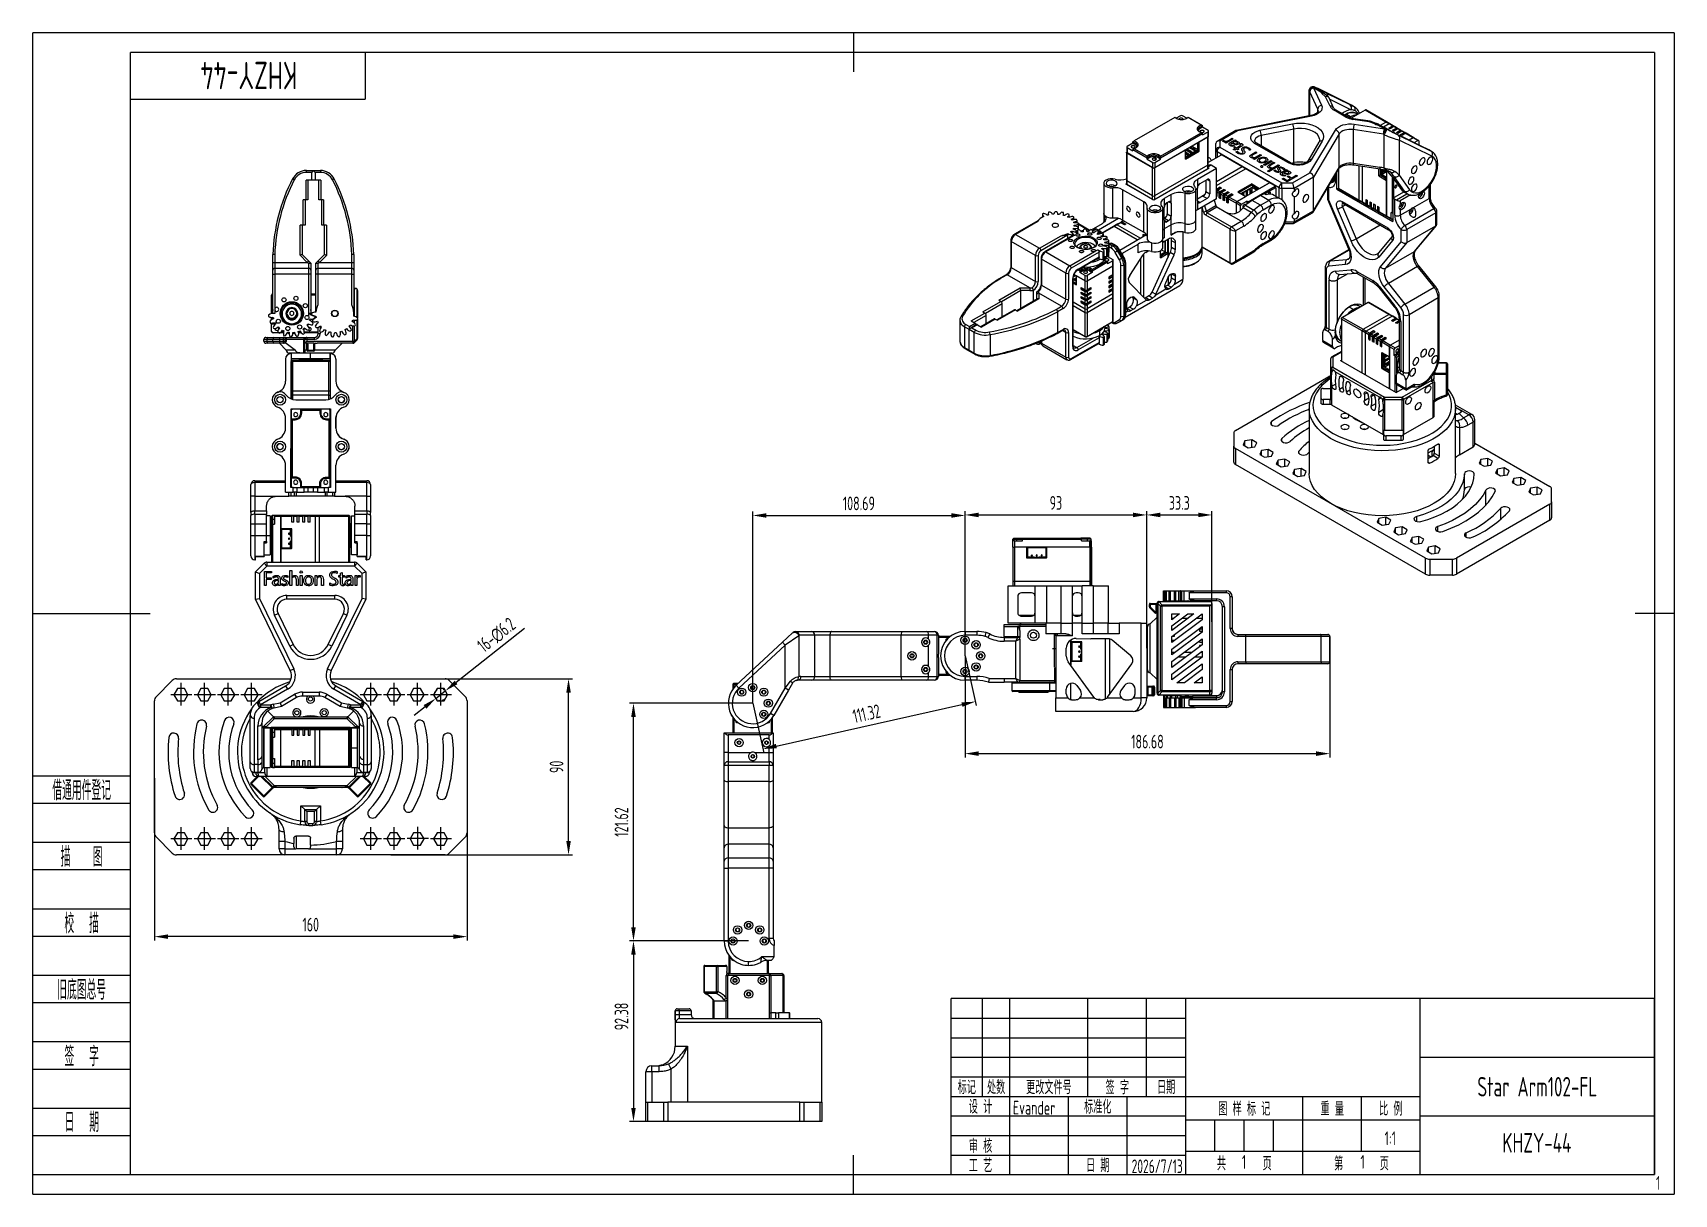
# Model space of a CAD drawing. Header units: millimetres. Extents: x 87 to 927, y 46 to 640.
import ezdxf
from ezdxf.enums import TextEntityAlignment as Align

# ---------------------------------------------------------------- set-up
doc = ezdxf.new("R2010")
doc.units = ezdxf.units.MM
doc.header["$PDSIZE"] = -1
doc.linetypes.add('ACISOTGB', pattern=[9, 4, -1, 1, -1, 1, -1])
doc.linetypes.add('CENTER2', pattern=[28.575, 19.05, -3.175, 3.175, -3.175])
for name, color, linetype in [('1轮廓实线层', 7, 'Continuous'), ('2细线层', 4, 'Continuous'), ('3中心线层', 1, 'CENTER2'), ('6文字层', 3, 'Continuous'), ('7标注层', 4, 'Continuous'), ('图框层', 7, 'Continuous')]:
    doc.layers.add(name, color=color, linetype=linetype)
doc.styles.add('PC_TEXTSTYLE', font='ISOCP.SHX', dxfattribs={"width": 0.707, "bigfont": 'GBCBIG.SHX'})
doc.dimstyles.new('GB_DIAMETER', dxfattribs={"dimtxt": 3.5, "dimasz": 3.5, "dimexe": 1, "dimexo": 0, "dimgap": 1.5, "dimtad": 1, "dimjust": 4, "dimdsep": 46, "dimtxsty": 'PC_TEXTSTYLE', "dimcen": 0, "dimclrd": 256, "dimclrt": 3, "dimadec": 0, "dimazin": 2, "dimtp": 0.1, "dimtm": 0.1, "dimtfac": 0.71, "dimtdec": 3, "dimtmove": 0, "dimatfit": 2, "dimfxl": 1, "dimtfill": 1, "dimarcsym": 0})
doc.dimstyles.new('GB_LINEAR', dxfattribs={"dimtxt": 3.5, "dimasz": 3.5, "dimexe": 1, "dimexo": 0, "dimgap": 1.5, "dimtad": 1, "dimdsep": 46, "dimtxsty": 'PC_TEXTSTYLE', "dimcen": 0, "dimclrd": 256, "dimclrt": 3, "dimadec": 0, "dimazin": 2, "dimtp": 0.1, "dimtm": 0.1, "dimtfac": 0.71, "dimtdec": 3, "dimtmove": 0, "dimatfit": 3, "dimfxl": 1, "dimtfill": 1, "dimarcsym": 0})

# ---------------------------------------------------------------- blocks, each defined once
blk = doc.blocks.new('ZwmFrameMain_图样代号')
at = {"layer": '2细线层', "linetype": 'Continuous'}
for p in [(60, 0), (0, -12)]:
    blk.add_line(p, (60, -12), dxfattribs=at)
at = {"layer": '6文字层', "style": 'PC_TEXTSTYLE', "width": 2.827942}
blk.add_attdef('图样代号', text='', height=7, rotation=180, dxfattribs=at).set_placement((58.24, -2.4), (2.35, -2.4), align=Align.FIT)
blk = doc.blocks.new('ZwmFrameMain_附加栏')
at = {"layer": '2细线层'}
for p, q in [((-25, 102), (0, 102)), ((-25, 95), (0, 95)), ((-25, 85), (0, 85)), ((-25, 78), (0, 78)), ((-25, 68), (0, 68)), ((-25, 61), (0, 61)), ((-25, 51), (0, 51)), ((-25, 44), (0, 44)), ((-25, 34), (0, 34)), ((-25, 27), (0, 27)), ((-25, 17), (0, 17)), ((-25, 10), (0, 10)), ((-25, 0), (0, 0))]:
    blk.add_line(p, q, dxfattribs=at)
at = {"layer": '6文字层', "color": 3, "style": 'PC_TEXTSTYLE'}
for s, width, p in [('借通用件登记', 0.667, (-12.5, 98.5)), ('描   图', 0.6667, (-12.5, 81.5)), ('校  描', 0.667, (-12.5, 64.5)), ('旧底图总号', 0.667, (-12.5, 47.5)), ('签  字', 0.667, (-12.5, 30.5)), ('日  期', 0.667, (-12.49, 13.6))]:
    blk.add_text(s, height=5, dxfattribs=dict(at, width=width)).set_placement(p, align=Align.MIDDLE)
at = {"layer": '6文字层', "style": 'PC_TEXTSTYLE'}
for tag, width, p, p2 in [('借通用件登记', 0.671328, (-23.44, 86.36), (-1.25, 86.36)), ('描图', 2.120922, (-23.44, 69.36), (-1.25, 69.36)), ('校图', 2.149976, (-23.75, 52.06), (-1.25, 52.06)), ('旧底图总号', 0.761452, (-22.84, 35.67), (-1.86, 35.67)), ('签字', 2.026939, (-23.14, 18.37), (-1.56, 18.37)), ('日期', 1.89999, (-22.84, 1.37), (-2.17, 1.37))]:
    blk.add_attdef(tag, text='', height=5, dxfattribs=dict(at, width=width)).set_placement(p, p2, align=Align.FIT)
blk = doc.blocks.new('ZwmFrameMain_A3^_^无分区图框^_^landscape')
at = {"layer": '1轮廓实线层'}
for p, q in [((185, 292), (185, 282)), ((0, 0), (0, 287)), ((390, 287), (0, 287)), ((390, 287), (390, 0)), ((-25, 143.5), (5, 143.5)), ((395, 143.5), (385, 143.5)), ((185, -5), (185, 5)), ((0, 0), (390, 0))]:
    blk.add_line(p, q, dxfattribs=at)
at = {"layer": '2细线层'}
for p, q in [((-25, -5), (-25, 292)), ((395, 292), (-25, 292)), ((395, 292), (395, -5)), ((-25, -5), (395, -5))]:
    blk.add_line(p, q, dxfattribs=at)
blk = doc.blocks.new('ZwmFrameMain_标题栏1')
at = {"layer": '1轮廓实线层'}
for p, q in [((-180, 0), (-180, 45)), ((0, 45), (-180, 45)), ((-172, 20), (-172, 45)), ((-165, 20), (-165, 45)), ((-145, 20), (-145, 45)), ((-130, 20), (-130, 45)), ((-120, 0), (-120, 45)), ((0, 0), (0, 45)), ((-60, 30), (0, 30)), ((-180, 20), (-60, 20)), ((-165, 0), (-165, 20)), ((-150, 0), (-150, 20)), ((-135, 0), (-135, 20)), ((-60, 15), (0, 15)), ((-180, 0), (0, 0))]:
    blk.add_line(p, q, dxfattribs=at)
at = {"layer": '1轮廓实线层', "color": 7}
for p, q in [((-60, 0), (-60, 45)), ((-180, 25), (-120, 25))]:
    blk.add_line(p, q, dxfattribs=at)
at = {"layer": '2细线层'}
for p, q in [((-180, 40), (-120, 40)), ((-180, 35), (-120, 35)), ((-180, 30), (-120, 30)), ((-90, 0), (-90, 20)), ((-75, 6), (-75, 20)), ((-180, 15), (-120, 15)), ((-120, 14), (-60, 14)), ((-112.5, 6), (-112.5, 14)), ((-105, 6), (-105, 14)), ((-97.5, 6), (-97.5, 14)), ((-180, 10), (-120, 10)), ((-180, 5), (-120, 5)), ((-120, 6), (-60, 6))]:
    blk.add_line(p, q, dxfattribs=at)
at = {"layer": '6文字层', "style": 'PC_TEXTSTYLE', "width": 0.667}
for s, p in [('标记', (-176, 22.5)), ('处数', (-168.5, 22.5)), (' 更改文件号 ', (-155, 22.5)), (' 签 字 ', (-137.5, 22.5)), (' 日期 ', (-125, 22.5)), (' 设 计 ', (-172.5, 17.51)), (' 标准化 ', (-142.5, 17.51)), (' 图 样 标 记 ', (-105, 17)), (' 重 量 ', (-82.5, 17)), (' 比 例 ', (-67.5, 17)), (' 审 核 ', (-172.5, 7.5)), (' 工 艺 ', (-172.5, 2.5)), (' 日 期 ', (-142.5, 2.5)), ('共       页', (-105, 3)), ('第       页', (-75, 3))]:
    blk.add_text(s, height=3.5, dxfattribs=at).set_placement(p, align=Align.MIDDLE)
at = {"layer": '6文字层', "style": 'PC_TEXTSTYLE', "flags": 8}
for tag, height, width, p, p2 in [('企业名称', 5, 3.445461, (-54.29, 34.82), (-5.27, 34.82)), ('产品名称或材料标记', 7, 1.034456, (-113.46, 28.64), (-66.42, 28.64)), ('图样名称', 5, 3.480264, (-54.79, 19.98), (-5.27, 19.98)), ('标准化', 3.5, 1.756036, (-133.83, 15.37), (-120.75, 15.37)), ('审核', 3.5, 2.723972, (-163.99, 5.37), (-150.63, 5.37)), ('重量', 3.5, 2.448074, (-88.46, 7.54), (-76.55, 7.54)), ('比例', 3.5, 2.367734, (-73.35, 7.54), (-61.93, 7.54)), ('图样代号', 5, 3.489916, (-54.79, 5.63), (-5.52, 5.63)), ('工艺', 3.5, 2.851598, (-164.21, 0.37), (-150.89, 0.37)), ('共几页', 3.5, 0.953151, (-108.58, 1.48), (-101.56, 1.48)), ('日期', 3.5, 2.733185, (-133.83, 0.37), (-120.75, 0.37))]:
    blk.add_attdef(tag, text='', height=height, dxfattribs=dict(at, width=width)).set_placement(p, p2, align=Align.FIT)
at = {"layer": '6文字层', "style": 'PC_TEXTSTYLE', "width": 9.901758, "flags": 8}
blk.add_attdef('设计', text='', height=3.5, rotation=359.5768, dxfattribs=at).set_placement((-164.23, 15.37), (-150.37, 15.27), align=Align.FIT)
at = {"layer": '6文字层', "color": 3, "style": 'PC_TEXTSTYLE', "width": 0.96618, "flags": 8}
blk.add_attdef('第几页', text='', height=3.5, dxfattribs=at).set_placement((-78.29, 1.5), (-71.16, 1.5), align=Align.FIT)
at = {"layer": '6文字层', "color": 0, "style": 'PC_TEXTSTYLE', "width": 0.715273, "flags": 8}
blk.add_attdef('图纸张数', text='', height=3.5, dxfattribs=at).set_placement((-2.66, -3.87), (4.46, -3.87), align=Align.FIT)
blk = doc.blocks.new('*D9')
at = {"layer": '7标注层', "color": 0, "lineweight": -2}
for p, q in [((453.23, 175.48), (392.28, 175.48)), ((467.98, 83.11), (392.28, 83.11))]:
    blk.add_line(p, q, dxfattribs=at)
at = {"layer": '7标注层', "lineweight": -2}
blk.add_line((394.28, 168.48), (394.28, 90.11), dxfattribs=at)
at = {"layer": '7标注层'}
for points in [[(395.44, 168.48), (393.11, 168.48), (394.28, 175.48)], [(393.11, 90.11), (395.44, 90.11), (394.28, 83.11)]]:
    blk.add_solid(points, dxfattribs=at)
at = {"layer": 'Defpoints', "color": 0}
for p in [(453.23, 175.48), (394.28, 83.11), (467.98, 83.11)]:
    blk.add_point(p, dxfattribs=at)
at = {"layer": '7标注层', "color": 3, "insert": (388.12, 136.86), "char_height": 7, "attachment_point": 5, "rotation": 90, "style": 'PC_TEXTSTYLE', "bg_fill": 3, "box_fill_scale": 1.1, "bg_fill_color": 257, "bg_fill_transparency": 0}
blk.add_mtext('92.38', dxfattribs=at)
blk = doc.blocks.new('*D10')
at = {"layer": '7标注层', "color": 0, "lineweight": -2}
for p, q in [((455.33, 297.1), (392.28, 297.1)), ((453.23, 175.48), (392.28, 175.48))]:
    blk.add_line(p, q, dxfattribs=at)
at = {"layer": '7标注层', "lineweight": -2}
blk.add_line((394.28, 182.48), (394.28, 290.1), dxfattribs=at)
at = {"layer": '7标注层'}
for points in [[(395.44, 290.1), (393.11, 290.1), (394.28, 297.1)], [(393.11, 182.48), (395.44, 182.48), (394.28, 175.48)]]:
    blk.add_solid(points, dxfattribs=at)
at = {"layer": 'Defpoints', "color": 0}
for p in [(394.28, 297.1), (455.33, 297.1), (453.23, 175.48)]:
    blk.add_point(p, dxfattribs=at)
at = {"layer": '7标注层', "color": 3, "insert": (388.13, 236.29), "char_height": 7, "attachment_point": 5, "rotation": 90, "style": 'PC_TEXTSTYLE', "bg_fill": 3, "box_fill_scale": 1.1, "bg_fill_color": 257, "bg_fill_transparency": 0}
blk.add_mtext('121.62', dxfattribs=at)
blk = doc.blocks.new('*D11')
at = {"layer": '7标注层', "color": 0, "lineweight": -2}
for p, q in [((455.3, 297.1), (455.3, 395.12)), ((563.98, 321.32), (563.98, 395.12))]:
    blk.add_line(p, q, dxfattribs=at)
at = {"layer": '7标注层', "lineweight": -2}
blk.add_line((462.3, 393.12), (556.98, 393.12), dxfattribs=at)
at = {"layer": '7标注层'}
for points in [[(462.3, 394.29), (462.3, 391.96), (455.3, 393.12)], [(556.98, 391.96), (556.98, 394.29), (563.98, 393.12)]]:
    blk.add_solid(points, dxfattribs=at)
at = {"layer": 'Defpoints', "color": 0}
for p in [(563.98, 393.12), (563.98, 321.32), (455.3, 297.1)]:
    blk.add_point(p, dxfattribs=at)
at = {"layer": '7标注层', "color": 3, "insert": (509.64, 399.28), "char_height": 7, "attachment_point": 5, "style": 'PC_TEXTSTYLE', "bg_fill": 3, "box_fill_scale": 1.1, "bg_fill_color": 257, "bg_fill_transparency": 0}
blk.add_mtext('108.69', dxfattribs=at)
blk = doc.blocks.new('*D12')
at = {"layer": '7标注层', "color": 0, "lineweight": -2}
for p, q in [((563.98, 321.32), (563.98, 395.39)), ((656.98, 337.21), (656.98, 395.39))]:
    blk.add_line(p, q, dxfattribs=at)
at = {"layer": '7标注层', "lineweight": -2}
blk.add_line((570.98, 393.39), (649.98, 393.39), dxfattribs=at)
at = {"layer": '7标注层'}
for points in [[(570.98, 394.56), (570.98, 392.23), (563.98, 393.39)], [(649.98, 392.23), (649.98, 394.56), (656.98, 393.39)]]:
    blk.add_solid(points, dxfattribs=at)
at = {"layer": 'Defpoints', "color": 0}
for p in [(656.98, 393.39), (656.98, 337.21), (563.98, 321.32)]:
    blk.add_point(p, dxfattribs=at)
at = {"layer": '7标注层', "color": 3, "insert": (610.48, 399.55), "char_height": 7, "attachment_point": 5, "style": 'PC_TEXTSTYLE', "bg_fill": 3, "box_fill_scale": 1.1, "bg_fill_color": 257, "bg_fill_transparency": 0}
blk.add_mtext('93', dxfattribs=at)
blk = doc.blocks.new('*D13')
at = {"layer": '7标注层', "color": 0, "lineweight": -2}
for p, q in [((656.98, 335.16), (656.98, 395.39)), ((690.28, 338.72), (690.28, 395.39))]:
    blk.add_line(p, q, dxfattribs=at)
at = {"layer": '7标注层', "lineweight": -2}
blk.add_line((663.98, 393.39), (683.28, 393.39), dxfattribs=at)
at = {"layer": '7标注层'}
for points in [[(663.98, 394.56), (663.98, 392.23), (656.98, 393.39)], [(683.28, 392.23), (683.28, 394.56), (690.28, 393.39)]]:
    blk.add_solid(points, dxfattribs=at)
at = {"layer": 'Defpoints', "color": 0}
for p in [(690.28, 393.39), (690.28, 338.72), (656.98, 335.16)]:
    blk.add_point(p, dxfattribs=at)
at = {"layer": '7标注层', "color": 3, "insert": (673.63, 399.54), "char_height": 7, "attachment_point": 5, "style": 'PC_TEXTSTYLE', "bg_fill": 3, "box_fill_scale": 1.1, "bg_fill_color": 257, "bg_fill_transparency": 0}
blk.add_mtext('33.3', dxfattribs=at)
blk = doc.blocks.new('*D14')
at = {"layer": '7标注层', "color": 0, "lineweight": -2}
for p, q in [((563.98, 321.32), (563.98, 269.31)), ((750.66, 324.76), (750.66, 269.31))]:
    blk.add_line(p, q, dxfattribs=at)
at = {"layer": '7标注层', "lineweight": -2}
blk.add_line((570.98, 271.31), (743.66, 271.31), dxfattribs=at)
at = {"layer": '7标注层'}
for points in [[(570.98, 272.48), (570.98, 270.15), (563.98, 271.31)], [(743.66, 270.15), (743.66, 272.48), (750.66, 271.31)]]:
    blk.add_solid(points, dxfattribs=at)
at = {"layer": 'Defpoints', "color": 0}
for p in [(563.98, 321.32), (750.66, 324.76), (750.66, 271.31)]:
    blk.add_point(p, dxfattribs=at)
at = {"layer": '7标注层', "color": 3, "insert": (657.32, 277.46), "char_height": 7, "attachment_point": 5, "style": 'PC_TEXTSTYLE', "bg_fill": 3, "box_fill_scale": 1.1, "bg_fill_color": 257, "bg_fill_transparency": 0}
blk.add_mtext('186.68', dxfattribs=at)
blk = doc.blocks.new('*D15')
at = {"layer": '7标注层', "color": 0, "lineweight": -2}
for p, q in [((563.98, 321.32), (569.64, 295.94)), ((455.33, 297.1), (460.99, 271.72))]:
    blk.add_line(p, q, dxfattribs=at)
at = {"layer": '7标注层', "lineweight": -2}
blk.add_line((467.38, 275.19), (562.37, 296.37), dxfattribs=at)
at = {"layer": '7标注层'}
for points in [[(562.63, 295.23), (562.12, 297.51), (569.21, 297.89)], [(467.13, 276.33), (467.64, 274.06), (460.55, 273.67)]]:
    blk.add_solid(points, dxfattribs=at)
at = {"layer": 'Defpoints', "color": 0}
for p in [(563.98, 321.32), (455.33, 297.1), (569.21, 297.89)]:
    blk.add_point(p, dxfattribs=at)
at = {"layer": '7标注层', "color": 3, "insert": (513.54, 291.78), "char_height": 7, "attachment_point": 5, "rotation": 12.56605, "style": 'PC_TEXTSTYLE', "bg_fill": 3, "box_fill_scale": 1.1, "bg_fill_color": 257, "bg_fill_transparency": 0}
blk.add_mtext('111.32', dxfattribs=at)
blk = doc.blocks.new('*D16')
at = {"layer": '7标注层', "lineweight": -2}
for p, q in [((338.54, 335.34), (303.47, 307.71)), ((293.1, 299.54), (297.97, 303.38)), ((287.6, 295.21), (282.1, 290.88))]:
    blk.add_line(p, q, dxfattribs=at)
at = {"layer": '7标注层'}
for points in [[(302.75, 308.63), (304.19, 306.8), (297.97, 303.38)], [(288.32, 294.3), (286.88, 296.13), (293.1, 299.54)]]:
    blk.add_solid(points, dxfattribs=at)
at = {"layer": 'Defpoints', "color": 0}
for p in [(297.97, 303.38), (293.1, 299.54)]:
    blk.add_point(p, dxfattribs=at)
at = {"layer": '7标注层', "color": 3, "insert": (324.21, 331.88), "char_height": 7, "attachment_point": 5, "rotation": 38.22816, "style": 'PC_TEXTSTYLE', "bg_fill": 3, "box_fill_scale": 1.1, "bg_fill_color": 257, "bg_fill_transparency": 0}
blk.add_mtext('16-∅6.2', dxfattribs=at)
blk = doc.blocks.new('*D18')
at = {"layer": '7标注层', "color": 0, "lineweight": -2}
for p, q in [((309.11, 264.56), (309.11, 175.7)), ((149.11, 258.71), (149.11, 175.7))]:
    blk.add_line(p, q, dxfattribs=at)
at = {"layer": '7标注层', "lineweight": -2}
blk.add_line((302.11, 177.7), (156.11, 177.7), dxfattribs=at)
at = {"layer": '7标注层'}
for points in [[(156.11, 178.87), (156.11, 176.54), (149.11, 177.7)], [(302.11, 176.54), (302.11, 178.87), (309.11, 177.7)]]:
    blk.add_solid(points, dxfattribs=at)
at = {"layer": 'Defpoints', "color": 0}
for p in [(309.11, 264.56), (149.11, 258.71), (149.11, 177.7)]:
    blk.add_point(p, dxfattribs=at)
at = {"layer": '7标注层', "color": 3, "insert": (229.11, 183.86), "char_height": 7, "attachment_point": 5, "style": 'PC_TEXTSTYLE', "bg_fill": 3, "box_fill_scale": 1.1, "bg_fill_color": 257, "bg_fill_transparency": 0}
blk.add_mtext('160', dxfattribs=at)
blk = doc.blocks.new('*D19')
at = {"layer": '7标注层', "color": 0, "lineweight": -2}
for p, q in [((280.05, 309.56), (363.05, 309.56)), ((270.09, 219.56), (363.05, 219.56))]:
    blk.add_line(p, q, dxfattribs=at)
at = {"layer": '7标注层', "lineweight": -2}
blk.add_line((361.05, 226.56), (361.05, 302.56), dxfattribs=at)
at = {"layer": '7标注层'}
for points in [[(362.22, 302.56), (359.89, 302.56), (361.05, 309.56)], [(359.89, 226.56), (362.22, 226.56), (361.05, 219.56)]]:
    blk.add_solid(points, dxfattribs=at)
at = {"layer": 'Defpoints', "color": 0}
for p in [(280.05, 309.56), (361.05, 309.56), (270.09, 219.56)]:
    blk.add_point(p, dxfattribs=at)
at = {"layer": '7标注层', "color": 3, "insert": (354.9, 264.56), "char_height": 7, "attachment_point": 5, "rotation": 90, "style": 'PC_TEXTSTYLE', "bg_fill": 3, "box_fill_scale": 1.1, "bg_fill_color": 257, "bg_fill_transparency": 0}
blk.add_mtext('90', dxfattribs=at)

msp = doc.modelspace()

# ---------------------------------------------------------------- linework, layer by layer
at = {"color": 7, "linetype": 'Continuous', "lineweight": 25}
for p, q in [((739.984, 610.404), (739.984, 597.49)), ((740.364, 609.857), (740.257, 609.931)), ((744.487, 600.975), (740.364, 609.857)), ((742.296, 611.789), (746.419, 602.907)), ((746.025, 609.636), (742.296, 611.789)), ((743.151, 611.982), (743.258, 611.908)), ((743.258, 611.908), (746.987, 609.756)), ((761.402, 603.145), (744.628, 611.432)), ((744.704, 611.392), (744.628, 611.432)), ((761.478, 603.104), (744.704, 611.392)), ((748.524, 607.294), (746.639, 608.995)), ((747.083, 609.7), (746.987, 609.756)), ((749.996, 607.026), (747.98, 608.847)), ((750.76, 602.476), (748.524, 607.294)), ((748.955, 609.174), (760.948, 603.249)), ((752.574, 601.685), (750.262, 606.665)), ((671.311, 596.637), (650.586, 584.68)), ((672.371, 596.024), (671.311, 596.637)), ((672.371, 596.024), (671.311, 596.637)), ((671.311, 596.637), (671.311, 596.637)), ((674.246, 597.595), (671.947, 596.269)), ((677.533, 596.268), (675.236, 597.595)), ((678.169, 596.636), (677.108, 596.024)), ((684.743, 592.838), (678.169, 596.636)), ((678.17, 596.636), (678.169, 596.636)), ((685.451, 592.43), (678.17, 596.636)), ((740.905, 597.673), (702.708, 590.085)), ((741.295, 597.345), (703.359, 589.808)), ((758.839, 596.937), (752.831, 600.405)), ((759.839, 597.036), (753.83, 600.504)), ((758.516, 597.8), (759.105, 598.172)), ((761.226, 596.947), (759.105, 598.172)), ((761.226, 596.947), (760.778, 596.669)), ((761.478, 603.104), (761.402, 603.145)), ((762.943, 602.259), (761.478, 603.104)), ((761.716, 602.977), (761.478, 603.104)), ((768.76, 600.5), (761.574, 596.352)), ((763.181, 602.131), (761.716, 602.977)), ((762.943, 602.259), (763.181, 602.131)), ((764.883, 598.262), (764.143, 598.689)), ((779.367, 594.377), (768.76, 600.5)), ((779.717, 594.412), (769.11, 600.535)), ((664.016, 576.922), (684.741, 588.879)), ((664.016, 576.106), (685.448, 588.47)), ((683.681, 589.491), (684.741, 588.879)), ((684.035, 589.287), (683.681, 589.491)), ((684.743, 592.838), (683.682, 592.226)), ((684.036, 591.614), (683.682, 592.226)), ((684.035, 589.287), (685.448, 588.47)), ((685.451, 592.43), (684.036, 591.614)), ((685.451, 591.695), (684.036, 590.879)), ((684.036, 591.614), (684.036, 590.879)), ((685.448, 588.47), (684.741, 588.879)), ((684.743, 592.838), (685.451, 592.43)), ((685.448, 587.735), (688.384, 589.429)), ((685.448, 587.735), (685.448, 588.47)), ((685.451, 591.695), (685.451, 592.43)), ((688.384, 590), (685.451, 591.695)), ((686.078, 589.985), (686.078, 589.903)), ((688.384, 586.734), (688.384, 589.429)), ((688.589, 587.02), (688.589, 589.715)), ((702.59, 590.041), (692.958, 584.48)), ((703.359, 589.808), (694.372, 584.62)), ((714.845, 590.143), (731.563, 593.464)), ((732.214, 590.739), (715.496, 587.418)), ((732.214, 573.592), (732.214, 590.739)), ((740.482, 568.377), (753.537, 590.277)), ((755.428, 588.268), (742.223, 566.117)), ((755.428, 571.121), (755.428, 588.268)), ((770.772, 594.45), (762.425, 595.741)), ((778.04, 588.107), (762.654, 590.487)), ((762.654, 590.487), (762.654, 573.34)), ((771.254, 594.766), (762.731, 596.085)), ((763.172, 593.235), (778.558, 590.855)), ((773.719, 593.363), (770.772, 594.45)), ((774.411, 593.606), (771.297, 594.755)), ((778.558, 590.855), (774.829, 593.008)), ((775.791, 593.127), (779.519, 590.975)), ((776.511, 592.729), (779.367, 594.377)), ((778.441, 587.888), (778.04, 588.107)), ((780.993, 593.439), (778.18, 591.815)), ((780.993, 593.439), (779.367, 594.377)), ((779.519, 590.975), (779.92, 590.756)), ((781.343, 593.473), (779.717, 594.412)), ((780.781, 591.275), (782.761, 592.418)), ((781.488, 590.867), (780.781, 591.275)), ((780.958, 591.173), (783.008, 592.357)), ((782.761, 592.418), (780.993, 593.439)), ((783.111, 592.453), (781.343, 593.473)), ((783.468, 592.01), (781.488, 590.867)), ((782.761, 590.132), (784.741, 591.275)), ((783.468, 589.724), (782.761, 590.132)), ((782.938, 590.03), (784.988, 591.214)), ((783.581, 592.06), (783.058, 592.362)), ((784.741, 591.275), (783.468, 592.01)), ((785.448, 590.867), (783.468, 589.724)), ((785.091, 591.31), (783.818, 592.044)), ((784.741, 588.989), (786.721, 590.132)), ((785.448, 588.581), (784.741, 588.989)), ((784.917, 588.887), (786.968, 590.071)), ((785.561, 590.917), (785.038, 591.219)), ((786.721, 590.132), (785.448, 590.867)), ((787.428, 589.724), (785.448, 588.581)), ((787.071, 590.167), (785.798, 590.902)), ((786.721, 587.846), (788.7, 588.989)), ((786.897, 587.744), (788.948, 588.928)), ((787.541, 589.774), (787.018, 590.076)), ((788.7, 588.989), (787.428, 589.724)), ((789.408, 588.581), (787.428, 587.438)), ((789.05, 589.024), (787.778, 589.759)), ((789.521, 588.631), (788.998, 588.933)), ((793.367, 586.295), (789.408, 588.581)), ((793.717, 586.33), (789.758, 588.616)), ((646.738, 581.558), (646.738, 578.863)), ((649.879, 583.537), (646.943, 581.844)), ((646.943, 581.272), (646.943, 578.578)), ((646.943, 581.272), (649.876, 579.578)), ((650.583, 580.721), (649.876, 580.313)), ((649.876, 580.313), (657.157, 576.107)), ((649.876, 579.578), (649.876, 580.313)), ((649.879, 584.272), (650.586, 584.68)), ((651.292, 583.456), (649.879, 584.272)), ((649.879, 583.537), (649.879, 584.272)), ((651.292, 582.721), (649.879, 583.537)), ((650.583, 580.721), (651.644, 581.333)), ((657.157, 576.923), (650.583, 580.721)), ((651.646, 584.068), (650.586, 584.68)), ((650.734, 582.145), (650.734, 582.063)), ((651.292, 583.456), (651.646, 584.068)), ((651.292, 582.721), (651.292, 583.456)), ((676.739, 580.016), (660.968, 570.917)), ((688.384, 586.734), (661.081, 570.983)), ((676.739, 575.444), (676.739, 580.016)), ((683.204, 579.999), (676.739, 576.269)), ((676.739, 576.106), (683.239, 579.856)), ((677.005, 580.17), (679.568, 578.69)), ((679.868, 579.21), (677.605, 580.516)), ((677.629, 580.53), (680.592, 578.818)), ((678.802, 581.206), (681.364, 579.727)), ((681.664, 580.247), (679.402, 581.552)), ((680.1, 581.955), (683.062, 580.244)), ((680.592, 578.818), (683.062, 580.244)), ((683.062, 580.244), (683.062, 583.664)), ((683.204, 583.746), (683.204, 579.999)), ((683.239, 583.766), (683.239, 579.856)), ((683.239, 579.856), (683.812, 579.524)), ((688.271, 586.669), (683.812, 584.097)), ((683.812, 579.524), (683.812, 584.097)), ((688.271, 572.38), (688.271, 586.669)), ((688.476, 572.665), (688.476, 586.8)), ((692.372, 579.861), (692.372, 583.465)), ((692.372, 575.913), (692.372, 579.861)), ((694.372, 584.62), (694.372, 581.495)), ((694.372, 581.495), (726.081, 563.189)), ((695.789, 584.643), (696.418, 585.007)), ((696.969, 583.944), (697.692, 584.361)), ((697.598, 583.581), (696.969, 583.944)), ((701.25, 585.688), (697.598, 583.581)), ((697.692, 584.361), (697.68, 584.368)), ((698.759, 584.977), (700.62, 586.052)), ((698.992, 583.168), (698.992, 583.066)), ((699.713, 583.878), (702.049, 585.227)), ((699.91, 583.128), (699.91, 583.025)), ((701.525, 583.031), (700.364, 583.527)), ((700.62, 586.052), (701.25, 585.688)), ((701.187, 584.003), (700.856, 583.811)), ((700.856, 583.811), (701.758, 583.425)), ((701.797, 582.247), (701.168, 581.883)), ((701.212, 580.259), (702.282, 580.877)), ((702.044, 580.013), (701.212, 580.259)), ((701.464, 581.349), (702.03, 581.676)), ((702.282, 580.877), (701.464, 581.349)), ((702.03, 581.676), (702.848, 581.204)), ((702.911, 580.513), (702.044, 580.013)), ((702.049, 585.227), (702.679, 584.863)), ((702.679, 584.863), (702.049, 584.5)), ((702.049, 584.5), (702.065, 584.491)), ((702.848, 581.204), (704.78, 582.319)), ((703.478, 580.186), (702.911, 580.513)), ((703.362, 583.69), (703.362, 583.792)), ((705.555, 582.04), (703.478, 580.84)), ((703.478, 580.84), (704.045, 580.513)), ((704.045, 580.513), (703.478, 580.186)), ((704.307, 583.652), (704.307, 583.754)), ((704.469, 583.084), (705.036, 583.412)), ((705.621, 580.655), (705.621, 580.553)), ((706.132, 582.686), (706.132, 582.788)), ((706.534, 580.628), (706.534, 580.526)), ((710.242, 580.261), (709.487, 579.825)), ((729.493, 573.466), (712.173, 583.464)), ((730.493, 573.565), (713.173, 583.563)), ((745.097, 584.05), (739.344, 574.399)), ((746.815, 584.659), (741.062, 575.008)), ((778.441, 570.787), (778.441, 587.888)), ((785.716, 587.716), (802.49, 579.428)), ((786.168, 585.147), (786.168, 567.194)), ((802.943, 576.86), (786.168, 585.147)), ((787.428, 587.438), (786.721, 587.846)), ((799.055, 581.246), (787.063, 587.171)), ((787.139, 587.131), (787.063, 587.171)), ((799.131, 581.206), (787.139, 587.131)), ((793.367, 586.295), (791.278, 585.089)), ((795.701, 584.948), (793.367, 586.295)), ((796.051, 584.983), (793.717, 586.33)), ((793.793, 583.846), (795.701, 584.948)), ((796.196, 584.662), (796.196, 582.659)), ((799.131, 581.206), (799.055, 581.246)), ((801.206, 580.154), (800.95, 580.315)), ((801.026, 580.274), (802.49, 579.428)), ((801.264, 580.147), (801.026, 580.274)), ((802.728, 579.301), (801.264, 580.147)), ((646.625, 578.798), (646.625, 564.509)), ((659.978, 570.918), (646.83, 578.513)), ((646.83, 578.513), (646.83, 564.223)), ((660.091, 570.983), (646.943, 578.578)), ((658.218, 577.535), (657.157, 576.923)), ((657.157, 576.107), (657.157, 576.923)), ((658.572, 576.923), (657.157, 576.107)), ((658.572, 576.188), (657.157, 575.372)), ((657.157, 575.372), (657.157, 576.107)), ((657.157, 575.372), (660.091, 573.677)), ((658.572, 576.923), (658.218, 577.535)), ((658.572, 576.923), (658.572, 576.188)), ((660.091, 570.983), (660.091, 573.677)), ((688.271, 572.38), (660.968, 556.628)), ((661.081, 573.677), (664.016, 575.371)), ((661.081, 573.677), (661.081, 570.983)), ((661.199, 575.929), (661.199, 574.863)), ((661.604, 575.865), (661.604, 575.784)), ((661.618, 575.017), (661.618, 575.776)), ((662.602, 576.922), (662.956, 577.535)), ((662.602, 576.922), (662.602, 576.187)), ((664.016, 576.106), (662.602, 576.922)), ((664.016, 575.371), (662.602, 576.187)), ((664.016, 576.922), (662.956, 577.535)), ((664.016, 576.922), (664.016, 576.106)), ((664.016, 575.371), (664.016, 576.106)), ((676.739, 575.444), (683.812, 579.524)), ((676.739, 578.99), (678.813, 577.792)), ((678.072, 578.173), (676.739, 578.942)), ((676.739, 578.249), (677.772, 577.653)), ((676.739, 576.595), (678.813, 577.792)), ((678.928, 577.368), (678.786, 577.45)), ((680.592, 578.655), (678.813, 577.629)), ((678.813, 577.629), (678.813, 577.792)), ((679.928, 579.039), (680.592, 578.655)), ((680.592, 578.655), (680.592, 578.818)), ((688.271, 570.501), (688.271, 572.38)), ((695.097, 577.486), (688.476, 573.664)), ((688.545, 576.288), (688.476, 576.328)), ((688.476, 570.787), (688.476, 572.665)), ((688.908, 572.35), (688.476, 572.101)), ((692.663, 570.659), (689.907, 572.251)), ((705.807, 571.423), (692.663, 563.835)), ((724.667, 560.74), (692.958, 579.045)), ((722.07, 562.034), (695.554, 577.342)), ((702.594, 579.043), (703.349, 579.48)), ((706.225, 578.893), (706.225, 578.995)), ((707.147, 578.883), (707.147, 578.985)), ((709.696, 576.963), (709.696, 576.861)), ((710.52, 577.776), (712.738, 579.056)), ((710.676, 576.933), (710.676, 576.831)), ((713.367, 578.693), (711.326, 577.515)), ((711.416, 575.604), (712.076, 575.985)), ((712.045, 575.24), (711.416, 575.604)), ((715.697, 577.348), (712.045, 575.24)), ((712.076, 575.985), (712.063, 575.992)), ((712.738, 579.056), (713.367, 578.693)), ((713.019, 576.529), (715.067, 577.712)), ((713.596, 574.879), (713.596, 574.777)), ((714.464, 574.84), (714.464, 574.738)), ((715.067, 577.712), (715.697, 577.348)), ((716.792, 572.5), (720.443, 574.608)), ((717.421, 572.137), (716.792, 572.5)), ((721.072, 574.245), (717.421, 572.137)), ((718.05, 575.064), (718.05, 575.166)), ((718.814, 571.7), (718.814, 571.598)), ((718.923, 575.025), (718.923, 575.127)), ((724.831, 572.075), (719.417, 568.95)), ((719.637, 572.493), (721.872, 573.783)), ((719.806, 571.658), (719.806, 571.556)), ((722.501, 573.42), (720.438, 572.229)), ((720.443, 574.608), (721.072, 574.245)), ((721.872, 573.783), (722.501, 573.42)), ((722.167, 571.264), (724.201, 572.439)), ((724.201, 572.439), (724.831, 572.075)), ((762.654, 573.34), (776.21, 571.243)), ((762.866, 572.478), (776.422, 570.382)), ((765.72, 554.409), (765.72, 572.037)), ((767.346, 553.47), (767.346, 571.786)), ((802.49, 579.428), (802.728, 579.301)), ((220.69, 564.811), (219.802, 565.27)), ((229.59, 564.596), (226.69, 564.596)), ((226.69, 554.596), (226.69, 564.596)), ((226.908, 568.596), (226.908, 569.596)), ((226.908, 569.596), (230.59, 569.596)), ((229.59, 568.596), (226.908, 568.596)), ((227.69, 564.596), (227.69, 554.596)), ((229.59, 568.596), (230.59, 569.596)), ((229.59, 564.596), (229.59, 568.596)), ((230.455, 564.596), (229.59, 564.596)), ((230.32, 569.587), (231.32, 568.587)), ((230.32, 564.587), (230.32, 564.596)), ((231.32, 564.587), (230.32, 564.587)), ((230.59, 569.596), (230.59, 569.587)), ((230.59, 569.587), (234.03, 569.587)), ((231.32, 568.587), (231.32, 564.587)), ((234.03, 568.587), (231.32, 568.587)), ((234.22, 564.587), (231.32, 564.587)), ((233.22, 554.587), (233.22, 564.587)), ((234.03, 569.587), (234.03, 568.587)), ((234.22, 564.587), (234.22, 554.587)), ((241.15, 565.236), (240.26, 564.78)), ((634.975, 563.028), (634.975, 547.513)), ((646.272, 562.667), (646.625, 562.871)), ((646.625, 564.509), (646.625, 562.631)), ((659.978, 556.628), (646.83, 564.223)), ((646.83, 564.223), (646.83, 562.345)), ((659.978, 556.628), (659.978, 570.918)), ((688.986, 570.823), (660.551, 554.419)), ((660.968, 570.917), (660.968, 556.628)), ((660.968, 554.75), (688.271, 570.501)), ((692.663, 570.659), (682.869, 565.009)), ((682.869, 565.009), (682.869, 560.518)), ((684.284, 562.968), (687.82, 565.008)), ((687.256, 564.682), (687.256, 558.802)), ((688.476, 571.118), (688.986, 570.823)), ((688.476, 570.529), (688.476, 570.787)), ((689.235, 564.191), (689.235, 557.659)), ((692.663, 555.145), (692.663, 570.659)), ((692.663, 561.957), (707.433, 570.484)), ((719.808, 563.341), (703.155, 553.727)), ((714.683, 560.382), (719.808, 563.341)), ((718.787, 569.313), (721.206, 570.71)), ((719.417, 568.95), (718.787, 569.313)), ((721.206, 570.71), (721.193, 570.717)), ((722.105, 569.579), (722.734, 569.942)), ((724.018, 570.712), (724.018, 570.61)), ((724.911, 570.648), (724.911, 570.546)), ((725.323, 567.967), (725.323, 567.865)), ((725.512, 569.341), (725.512, 569.443)), ((726.045, 568.677), (728.381, 570.026)), ((726.081, 560.402), (726.081, 563.189)), ((726.081, 563.189), (731.495, 563.189)), ((726.242, 567.926), (726.242, 567.824)), ((726.348, 565.24), (726.914, 565.567)), ((728.866, 563.786), (726.348, 565.24)), ((727.857, 567.83), (726.696, 568.326)), ((726.914, 565.567), (728.803, 564.477)), ((727.644, 570.305), (726.952, 569.906)), ((727.519, 568.801), (727.188, 568.61)), ((727.188, 568.61), (728.09, 568.223)), ((728.129, 567.046), (727.5, 566.682)), ((728.381, 570.026), (729.01, 569.662)), ((729.01, 569.662), (728.381, 569.299)), ((728.381, 569.299), (728.397, 569.29)), ((728.803, 566.512), (729.369, 566.839)), ((730.565, 565.494), (728.803, 566.512)), ((728.803, 564.477), (730.565, 565.494)), ((734.027, 566.766), (728.866, 563.786)), ((729.369, 566.839), (731.132, 565.821)), ((729.694, 568.489), (729.694, 568.591)), ((730.639, 568.451), (730.639, 568.553)), ((731.132, 565.821), (733.398, 567.129)), ((731.495, 563.189), (740.482, 568.377)), ((742.223, 566.117), (732.324, 560.402)), ((733.398, 567.129), (734.027, 566.766)), ((742.064, 548.344), (755.255, 570.473)), ((742.223, 548.969), (755.428, 571.121)), ((742.223, 548.969), (742.223, 566.117)), ((752.773, 564.698), (751.309, 563.853)), ((752.795, 566.346), (752.795, 565.117)), ((754.3, 560.103), (754.3, 568.87)), ((755.113, 570.235), (755.113, 560.532)), ((775.76, 566.819), (775.76, 570.484)), ((776.334, 567.15), (775.76, 566.819)), ((775.76, 566.819), (779.72, 564.533)), ((776.334, 570.395), (776.334, 567.15)), ((779.72, 565.195), (776.334, 567.15)), ((777.105, 567.473), (777.105, 570.259)), ((779.72, 565.963), (777.105, 567.473)), ((777.388, 570.198), (777.388, 567.473)), ((779.72, 568.819), (777.388, 567.473)), ((777.388, 567.473), (779.72, 566.126)), ((779.265, 570.055), (777.789, 569.202)), ((778.089, 568.683), (779.684, 569.604)), ((779.72, 569.564), (779.72, 546.327)), ((779.72, 546.327), (779.72, 564.533)), ((782.69, 547.715), (782.69, 566.095)), ((783.397, 555.676), (783.397, 565.178)), ((788.824, 558.953), (783.529, 566.487)), ((784.541, 563.64), (785.672, 562.03)), ((784.952, 563.266), (786.083, 561.657)), ((786.168, 567.194), (791.463, 559.66)), ((226.69, 554.596), (225.19, 554.596)), ((225.19, 541.596), (225.19, 554.596)), ((226.19, 554.596), (226.19, 541.596)), ((227.69, 554.596), (226.69, 554.596)), ((234.22, 554.587), (233.22, 554.587)), ((235.72, 554.587), (234.22, 554.587)), ((234.72, 541.587), (234.72, 554.587)), ((235.72, 554.587), (235.72, 541.587)), ((639.539, 545.227), (639.539, 560.742)), ((655.516, 553.473), (644.63, 559.761)), ((644.63, 559.761), (644.63, 544.247)), ((660.551, 554.419), (646.272, 562.667)), ((646.625, 562.631), (646.625, 562.463)), ((659.978, 554.75), (646.83, 562.345)), ((659.978, 554.75), (659.978, 556.628)), ((660.968, 556.628), (660.968, 554.75)), ((669.466, 557.277), (665.893, 555.216)), ((665.893, 555.216), (665.893, 550.725)), ((669.466, 552.786), (669.466, 557.277)), ((676.371, 557.931), (676.371, 542.416)), ((682.147, 544.486), (682.147, 560)), ((682.869, 553.986), (682.869, 560.518)), ((682.869, 555.137), (686.859, 557.439)), ((682.869, 555.137), (686.859, 557.439)), ((692.663, 555.145), (682.869, 549.495)), ((687.82, 555.209), (684.284, 553.169)), ((687.82, 555.209), (685.841, 556.353)), ((687.256, 558.802), (689.235, 557.659)), ((691.496, 554.472), (692.247, 551.659)), ((694.529, 560.994), (692.663, 559.916)), ((692.663, 559.712), (694.529, 560.789)), ((692.761, 556.503), (692.663, 556.56)), ((692.761, 556.299), (692.663, 556.355)), ((694.034, 557.85), (692.761, 558.585)), ((692.761, 558.585), (692.761, 556.299)), ((695.236, 560.585), (693.256, 559.442)), ((693.256, 559.442), (694.529, 558.708)), ((694.034, 555.564), (694.034, 557.85)), ((694.21, 555.666), (694.034, 555.564)), ((694.741, 555.156), (694.034, 555.564)), ((694.21, 555.666), (694.21, 558.238)), ((694.741, 555.36), (694.21, 555.666)), ((694.281, 558.361), (696.509, 559.646)), ((694.529, 560.994), (695.236, 560.585)), ((694.529, 560.789), (694.529, 560.994)), ((694.529, 560.789), (695.059, 560.483)), ((696.509, 559.851), (694.529, 558.708)), ((694.741, 557.442), (694.741, 555.156)), ((696.014, 556.707), (694.741, 557.442)), ((697.216, 559.442), (695.236, 558.299)), ((695.236, 558.299), (696.509, 557.565)), ((696.014, 554.421), (696.014, 556.707)), ((696.19, 554.523), (696.014, 554.421)), ((696.721, 554.013), (696.014, 554.421)), ((696.19, 554.523), (696.19, 557.095)), ((696.721, 554.217), (696.19, 554.523)), ((696.261, 557.218), (698.488, 558.503)), ((696.509, 559.851), (697.216, 559.442)), ((696.509, 559.646), (696.509, 559.851)), ((696.509, 559.646), (697.039, 559.34)), ((698.488, 558.708), (696.509, 557.565)), ((696.721, 556.299), (696.721, 554.013)), ((697.993, 555.564), (696.721, 556.299)), ((699.196, 558.299), (697.216, 557.156)), ((697.216, 557.156), (698.488, 556.422)), ((697.993, 553.278), (697.993, 555.564)), ((698.17, 553.38), (698.17, 555.952)), ((698.241, 556.075), (700.468, 557.36)), ((698.488, 558.708), (699.196, 558.299)), ((698.488, 558.503), (698.488, 558.708)), ((698.488, 558.503), (699.019, 558.197)), ((700.468, 557.565), (698.488, 556.422)), ((702.66, 552.87), (698.701, 555.156)), ((698.701, 555.156), (698.701, 552.87)), ((701.175, 557.156), (699.196, 556.013)), ((699.196, 556.013), (703.155, 553.727)), ((700.468, 557.565), (701.175, 557.156)), ((700.468, 557.36), (700.468, 557.565)), ((700.468, 557.36), (700.999, 557.054)), ((703.155, 553.727), (707.612, 556.3)), ((710.723, 562.668), (703.652, 558.586)), ((703.652, 558.586), (707.612, 556.3)), ((710.723, 562.006), (704.226, 558.255)), ((705.104, 557.748), (710.83, 561.054)), ((706.723, 558.356), (705.387, 557.585)), ((706.082, 557.523), (706.082, 557.184)), ((706.582, 558.438), (708.36, 559.465)), ((706.582, 558.438), (706.723, 558.356)), ((706.682, 556.837), (706.682, 557.523)), ((706.723, 556.814), (706.723, 558.356)), ((707.878, 558.56), (707.878, 556.454)), ((708.36, 559.465), (708.501, 559.383)), ((708.36, 558.698), (708.36, 559.465)), ((708.478, 556.8), (708.478, 558.56)), ((710.971, 560.809), (708.501, 559.383)), ((708.501, 556.814), (708.501, 559.383)), ((708.812, 553.564), (722.623, 561.537)), ((709.674, 559.598), (709.674, 557.491)), ((710.274, 557.837), (710.274, 559.598)), ((710.723, 562.668), (714.683, 560.382)), ((710.723, 562.668), (710.723, 562.006)), ((710.723, 562.006), (714.11, 560.051)), ((713.338, 559.606), (710.83, 561.054)), ((715.141, 556.708), (710.898, 554.258)), ((713.196, 559.524), (710.971, 560.809)), ((710.971, 558.239), (710.971, 560.809)), ((719.383, 554.258), (715.141, 556.708)), ((717.291, 557.642), (722.976, 560.924)), ((718.153, 557.157), (717.305, 557.646)), ((718.345, 557.209), (717.632, 557.621)), ((719.242, 557.544), (719.264, 557.382)), ((725.633, 554.877), (722.239, 556.837)), ((723.131, 556.322), (723.131, 560.197)), ((732.324, 560.402), (726.081, 560.402)), ((732.324, 560.402), (732.324, 558.802)), ((732.324, 556.286), (732.324, 547.37)), ((749.471, 560.771), (749.471, 555.051)), ((749.497, 554.926), (760.223, 529.564)), ((750.057, 560.821), (750.057, 554.575)), ((750.057, 554.575), (760.651, 529.527)), ((754.3, 560.103), (755.113, 560.573)), ((754.3, 560.103), (782.938, 543.571)), ((755.113, 560.532), (765.72, 554.409)), ((755.258, 560.212), (765.865, 554.089)), ((765.72, 554.409), (767.346, 553.47)), ((769.114, 554.736), (769.821, 554.328)), ((769.114, 554.736), (769.114, 552.45)), ((769.29, 552.266), (769.29, 554.634)), ((782.938, 555.411), (788.532, 558.64)), ((782.938, 555.411), (782.938, 543.571)), ((783.857, 554.88), (782.938, 555.411)), ((783.857, 546.707), (783.857, 554.88)), ((784.753, 554.581), (790.149, 557.696)), ((791.875, 557.06), (786.685, 554.063)), ((787.359, 559.799), (788.824, 558.953)), ((788.765, 558.495), (790.229, 557.65)), ((788.765, 558.495), (788.864, 558.44)), ((793.199, 550.468), (801.534, 555.28)), ((802.12, 556.096), (802.12, 562.43)), ((603.643, 547.317), (603.643, 545.761)), ((606.563, 547.528), (606.563, 546.799)), ((609.467, 547.256), (609.467, 547.177)), ((611.47, 547.138), (611.47, 547.362)), ((614.399, 546.624), (614.399, 547.522)), ((614.535, 546.585), (614.399, 546.664)), ((617.285, 545.646), (617.285, 547.126)), ((634.968, 547.509), (634.968, 543.018)), ((655.516, 537.958), (655.516, 553.473)), ((657.171, 550.206), (657.171, 534.692)), ((665.171, 534.692), (665.171, 550.206)), ((665.893, 544.192), (665.893, 550.725)), ((665.893, 545.343), (667.09, 546.034)), ((665.893, 545.343), (667.09, 546.034)), ((667.308, 553.174), (668.052, 553.603)), ((667.487, 553.277), (667.487, 547.397)), ((667.487, 547.397), (669.466, 546.254)), ((669.466, 552.786), (669.466, 546.254)), ((669.466, 541.763), (669.466, 546.254)), ((682.869, 553.986), (682.869, 549.495)), ((685.344, 550.679), (685.344, 550.923)), ((685.344, 530.612), (685.344, 550.679)), ((685.925, 548.498), (685.344, 550.679)), ((699.584, 539.538), (687.254, 546.656)), ((687.297, 548.802), (692.247, 551.659)), ((692.911, 550.738), (687.961, 547.881)), ((687.961, 547.881), (700.292, 540.763)), ((697.463, 548.111), (692.911, 550.738)), ((705.241, 543.62), (697.463, 548.111)), ((698.17, 553.38), (697.993, 553.278)), ((698.701, 552.87), (697.993, 553.278)), ((698.701, 553.074), (698.17, 553.38)), ((702.66, 552.87), (702.66, 547.685)), ((704.994, 551.523), (702.66, 552.87)), ((703.155, 553.727), (705.489, 552.38)), ((704.994, 549.176), (704.994, 551.523)), ((705.489, 552.38), (708.176, 553.932)), ((710.47, 548.041), (706.227, 550.49)), ((707.506, 551.784), (707.506, 552.1)), ((707.515, 551.791), (711.757, 549.342)), ((708.812, 553.564), (708.176, 553.932)), ((708.176, 553.932), (708.176, 552.356)), ((709.346, 553.256), (708.812, 553.564)), ((708.812, 552.861), (708.812, 553.564)), ((715.141, 551.809), (710.898, 554.258)), ((715.141, 551.809), (719.383, 554.258)), ((720.798, 551.809), (716.555, 549.36)), ((732.081, 542.438), (741.713, 547.998)), ((732.324, 543.254), (742.223, 548.969)), ((761.492, 533.557), (754.522, 550.037)), ((756.897, 553.704), (780.34, 540.171)), ((757.124, 551.054), (764.094, 534.574)), ((757.312, 552.789), (780.754, 539.255)), ((765.865, 554.089), (767.491, 553.15)), ((767.346, 553.47), (769.114, 552.45)), ((767.491, 553.15), (769.259, 552.129)), ((769.311, 552.22), (769.834, 551.918)), ((769.821, 554.328), (769.821, 552.041)), ((769.821, 552.041), (771.094, 551.307)), ((769.966, 551.721), (771.239, 550.986)), ((771.094, 553.593), (771.801, 553.185)), ((771.094, 553.593), (771.094, 551.307)), ((771.27, 551.123), (771.27, 553.491)), ((771.291, 551.077), (771.814, 550.775)), ((771.801, 553.185), (771.801, 550.898)), ((771.801, 550.898), (773.073, 550.164)), ((771.946, 550.578), (773.218, 549.843)), ((773.073, 552.45), (773.781, 552.042)), ((773.073, 552.45), (773.073, 550.164)), ((773.25, 549.98), (773.25, 552.348)), ((773.271, 549.934), (773.794, 549.632)), ((773.781, 552.042), (773.781, 549.755)), ((773.781, 549.755), (775.053, 549.021)), ((773.926, 549.435), (775.198, 548.7)), ((775.053, 551.307), (775.76, 550.899)), ((775.053, 551.307), (775.053, 549.021)), ((775.23, 548.837), (775.23, 551.205)), ((775.251, 548.791), (775.774, 548.489)), ((775.76, 550.899), (775.76, 548.613)), ((775.76, 548.613), (779.72, 546.327)), ((775.905, 548.292), (779.865, 546.006)), ((779.72, 546.327), (782.054, 544.98)), ((779.865, 546.006), (782.199, 544.659)), ((782.69, 547.715), (782.054, 548.082)), ((782.054, 544.98), (782.054, 548.082)), ((782.938, 547.858), (782.69, 547.715)), ((782.938, 547.858), (782.69, 547.715)), ((786.685, 554.063), (786.685, 552.13)), ((786.685, 546.707), (792.051, 549.805)), ((786.685, 549.465), (786.685, 546.707)), ((788.276, 552.777), (788.187, 553.318)), ((789.059, 541.481), (803.908, 550.053)), ((804.858, 547.963), (790.009, 539.39)), ((793.226, 549.919), (793.154, 550.411)), ((804.858, 541.235), (804.858, 547.963)), ((805.444, 542.192), (805.444, 548.779)), ((225.19, 541.596), (223.69, 541.596)), ((223.69, 526.182), (223.69, 541.596)), ((224.69, 541.596), (224.69, 526.596)), ((226.19, 541.596), (225.19, 541.596)), ((235.72, 541.587), (234.72, 541.587)), ((237.22, 541.587), (235.72, 541.587)), ((236.22, 526.587), (236.22, 541.587)), ((237.22, 541.587), (237.22, 526.173)), ((601.223, 543.845), (589.267, 536.943)), ((600.86, 543.297), (589.767, 536.893)), ((618.378, 537.925), (618.378, 538.555)), ((618.571, 537.788), (618.571, 538.158)), ((619.511, 539.513), (619.511, 540.017)), ((619.711, 544.439), (619.711, 545.738)), ((619.885, 541.142), (619.885, 541.605)), ((620.693, 537.792), (620.693, 538.269)), ((621.052, 537.532), (621.052, 538.686)), ((621.361, 542.695), (621.361, 544.011)), ((621.46, 538.543), (621.46, 537.652)), ((621.872, 539.149), (621.872, 540.119)), ((622.014, 539.176), (622.014, 540.578)), ((627.755, 538.953), (622.08, 542.229)), ((622.101, 539.192), (622.101, 542.086)), ((624.388, 538.378), (624.388, 538.16)), ((626.39, 538.196), (626.39, 538.281)), ((628.689, 539.289), (634.248, 542.499)), ((630.798, 539.596), (629.284, 538.722)), ((629.296, 537.811), (629.296, 538.548)), ((629.881, 537.726), (629.296, 538.064)), ((633.169, 538.347), (631.048, 539.571)), ((633.419, 538.371), (631.298, 539.596)), ((632.214, 536.831), (632.214, 538.332)), ((642.579, 545.022), (632.239, 539.053)), ((633.669, 537.359), (633.669, 537.938)), ((639.891, 540.931), (633.721, 537.369)), ((641.517, 541.87), (639.891, 540.931)), ((641.867, 541.835), (640.241, 540.896)), ((652.12, 534.039), (640.241, 540.896)), ((643.285, 542.89), (641.517, 541.87)), ((643.635, 542.856), (641.867, 541.835)), ((641.867, 541.835), (653.746, 534.977)), ((644.044, 543.207), (643.522, 542.906)), ((645.615, 541.713), (643.635, 542.856)), ((645.132, 543.957), (643.992, 543.298)), ((644.094, 543.202), (646.145, 542.019)), ((644.342, 543.264), (646.322, 542.121)), ((644.63, 544.247), (655.516, 537.958)), ((646.322, 542.121), (645.615, 541.713)), ((665.893, 544.192), (665.893, 539.701)), ((669.466, 541.763), (665.893, 539.701)), ((668.052, 543.804), (666.072, 544.948)), ((668.052, 543.804), (667.308, 543.375)), ((675.384, 538.149), (675.384, 513.991)), ((682.141, 539.998), (682.141, 544.366)), ((699.584, 522.391), (699.584, 539.538)), ((700.292, 540.763), (705.241, 543.62)), ((706.656, 541.171), (702.413, 538.722)), ((702.413, 538.722), (702.413, 523.207)), ((727.514, 542.409), (731.973, 542.409)), ((732.324, 544.855), (732.324, 543.254)), ((782.938, 544.918), (782.549, 544.694)), ((787.18, 533.144), (787.18, 539.39)), ((790.009, 532.663), (804.858, 541.235)), ((790.009, 539.39), (790.009, 532.663)), ((794.038, 528.144), (804.858, 541.235)), ((794.392, 528.442), (805.202, 541.521)), ((587.353, 533.627), (587.353, 520.317)), ((599.952, 526.115), (587.646, 533.219)), ((587.646, 533.219), (587.646, 519.909)), ((589.767, 536.893), (602.073, 529.789)), ((602.073, 529.789), (613.217, 536.222)), ((616.468, 536.465), (602.781, 528.564)), ((619.005, 536.203), (604.771, 527.986)), ((619.505, 536.153), (605.271, 527.936)), ((616.468, 536.465), (616.468, 534.738)), ((616.576, 534.801), (616.576, 537.336)), ((618.658, 536.002), (618.658, 536.685)), ((619.6, 536.515), (619.005, 536.203)), ((622.692, 530.132), (622.692, 529.724)), ((628.692, 529.726), (628.692, 530.132)), ((634.249, 529.294), (634.249, 529.884)), ((634.786, 535.782), (634.786, 537.101)), ((635.219, 530.895), (635.219, 531.385)), ((635.442, 532.522), (635.442, 532.582)), ((636.591, 525.601), (636.591, 529.683)), ((636.624, 534.141), (636.624, 535.439)), ((636.904, 526.03), (636.904, 530.113)), ((637.564, 527.491), (637.564, 531.573)), ((637.575, 532.073), (637.575, 533.545)), ((638.324, 532.274), (637.655, 531.888)), ((637.655, 527.954), (637.655, 532.036)), ((638.824, 532.225), (638.117, 531.817)), ((638.117, 531.817), (639.483, 531.028)), ((640.19, 531.436), (638.824, 532.225)), ((640.69, 531.486), (639.324, 532.274)), ((639.483, 531.028), (640.19, 531.436)), ((643.144, 528.857), (656.858, 536.774)), ((644.483, 527.344), (652.492, 531.967)), ((652.492, 527.476), (652.492, 531.967)), ((655.514, 536.814), (654.807, 536.406)), ((654.807, 536.406), (655.514, 535.998)), ((655.514, 536.61), (654.984, 536.304)), ((656.221, 536.406), (655.514, 536.814)), ((655.514, 536.61), (655.514, 536.814)), ((656.044, 536.304), (655.514, 536.61)), ((659.396, 532.622), (659.396, 528.131)), ((665.171, 530.201), (665.171, 534.692)), ((668.037, 534.52), (665.171, 532.805)), ((666.402, 527.952), (666.403, 533.542)), ((666.544, 527.87), (666.544, 533.627)), ((667.527, 534.215), (667.527, 527.425)), ((667.668, 527.344), (667.668, 534.299)), ((667.888, 534.431), (667.888, 525.219)), ((671.636, 532.515), (669.656, 533.658)), ((669.656, 530.38), (669.656, 533.658)), ((669.656, 530.38), (671.636, 529.237)), ((671.636, 529.237), (671.636, 532.515)), ((685.28, 530.31), (699.792, 521.933)), ((685.344, 530.612), (699.584, 522.391)), ((685.394, 526.972), (685.394, 529.993)), ((716.141, 531.297), (720.383, 533.746)), ((716.555, 532.212), (720.798, 534.662)), ((782.588, 535.852), (775.618, 527.419)), ((782.716, 533.761), (775.746, 525.328)), ((776.587, 520.327), (787.18, 533.144)), ((790.009, 532.663), (779.189, 519.572)), ((209.69, 522.596), (209.69, 526.596)), ((209.69, 522.596), (210.69, 522.596)), ((209.69, 518.596), (209.69, 522.596)), ((210.69, 526.579), (210.69, 522.596)), ((210.69, 522.596), (210.69, 519.596)), ((210.69, 522.596), (227.275, 522.596)), ((224.69, 526.596), (223.69, 526.182)), ((227.275, 522.596), (223.69, 526.182)), ((224.69, 526.596), (227.983, 523.303)), ((227.983, 523.303), (227.275, 522.596)), ((228.19, 521.91), (227.275, 522.596)), ((227.983, 523.303), (229.178, 522.107)), ((228.19, 519.596), (228.19, 521.91)), ((229.178, 522.107), (229.19, 522.096)), ((229.19, 522.096), (229.19, 518.596)), ((231.72, 522.087), (231.731, 522.099)), ((231.72, 518.587), (231.72, 522.087)), ((231.731, 522.099), (232.927, 523.294)), ((233.634, 522.587), (232.72, 521.902)), ((232.72, 521.902), (232.72, 519.587)), ((232.927, 523.294), (236.22, 526.587)), ((233.634, 522.587), (232.927, 523.294)), ((237.22, 526.173), (233.634, 522.587)), ((233.634, 522.587), (250.123, 522.587)), ((237.22, 526.173), (236.22, 526.587)), ((250.123, 522.587), (250.123, 526.572)), ((250.123, 519.587), (250.123, 522.587)), ((250.123, 522.587), (251.123, 522.587)), ((251.123, 526.587), (251.123, 522.587)), ((251.123, 522.587), (251.123, 518.587)), ((599.952, 512.805), (599.952, 526.115)), ((601.366, 526.115), (601.366, 512.805)), ((602.856, 524.67), (602.856, 511.361)), ((615.524, 517.118), (603.149, 524.262)), ((603.149, 524.262), (603.149, 510.952)), ((605.271, 527.936), (617.645, 520.793)), ((617.645, 520.793), (630.247, 528.068)), ((632.586, 527.785), (618.352, 519.568)), ((621.68, 518.701), (632.382, 524.879)), ((621.888, 519.159), (632.586, 525.335)), ((636.175, 523.018), (629.104, 518.936)), ((636.882, 522.61), (629.104, 518.12)), ((630.577, 528.258), (631.951, 529.051)), ((632.586, 525.335), (632.586, 527.785)), ((634.735, 523.945), (634.735, 528.028)), ((635.107, 523.737), (635.468, 523.426)), ((635.158, 523.605), (636.175, 523.018)), ((635.245, 524.307), (635.245, 528.389)), ((635.762, 524.902), (636.882, 525.549)), ((635.778, 524.299), (635.778, 524.218)), ((636.175, 523.018), (636.882, 522.61)), ((636.882, 525.997), (636.882, 525.549)), ((636.882, 525.549), (639.569, 523.998)), ((639.569, 523.426), (636.882, 521.875)), ((636.882, 522.61), (636.882, 521.875)), ((636.904, 526.607), (637.055, 526.498)), ((637.117, 527.383), (637.117, 525.413)), ((639.569, 520.732), (639.569, 523.426)), ((639.774, 521.017), (639.774, 523.712)), ((639.774, 516.445), (639.774, 521.017)), ((642.948, 523.931), (640.776, 527.692)), ((642.69, 528.797), (641.983, 528.389)), ((641.983, 528.389), (644.155, 524.628)), ((644.862, 525.036), (642.69, 528.797)), ((645.228, 525.247), (643.056, 529.008)), ((643.776, 495.13), (643.776, 521.143)), ((644.119, 527.167), (644.483, 527.344)), ((644.155, 524.628), (644.862, 525.036)), ((645.897, 521.551), (645.19, 521.143)), ((645.19, 521.143), (645.19, 495.13)), ((645.897, 495.538), (645.897, 521.551)), ((646.19, 495.946), (646.19, 521.959)), ((648.269, 515.889), (655.065, 526.353)), ((653.888, 506.286), (653.888, 524.54)), ((655.514, 504.633), (655.514, 526.943)), ((656.424, 527.705), (657.706, 528.445)), ((659.685, 507.41), (668.984, 527.596)), ((661.665, 506.267), (670.963, 526.453)), ((663.929, 524.931), (663.929, 528.528)), ((663.929, 526.524), (666.402, 527.952)), ((666.544, 527.87), (663.929, 526.361)), ((667.315, 527.548), (663.929, 525.593)), ((663.929, 524.931), (667.888, 527.217)), ((664.587, 529), (666.402, 527.952)), ((667.315, 527.548), (667.888, 527.217)), ((667.888, 525.219), (667.888, 527.217)), ((670.963, 526.453), (668.984, 527.596)), ((701.499, 522.003), (706.241, 524.741)), ((702.413, 523.207), (706.656, 525.657)), ((706.241, 524.741), (711.829, 527.991)), ((760.43, 529.028), (750.063, 523.043)), ((758.728, 521.434), (750.234, 520.675)), ((750.941, 523.314), (759.435, 524.073)), ((779.189, 519.572), (794.038, 528.144)), ((209.69, 516.596), (209.69, 518.596)), ((209.69, 496.466), (209.69, 516.596)), ((209.69, 516.596), (210.69, 516.596)), ((210.69, 519.596), (210.69, 516.596)), ((210.69, 519.596), (228.19, 519.596)), ((210.69, 516.596), (210.69, 498.774)), ((228.19, 516.596), (210.69, 516.596)), ((228.19, 516.596), (228.19, 519.596)), ((228.19, 496.466), (228.19, 516.596)), ((229.19, 516.596), (228.19, 516.596)), ((229.19, 518.596), (229.19, 516.596)), ((229.19, 516.596), (229.19, 496.466)), ((231.72, 516.587), (231.72, 518.587)), ((231.72, 497.231), (231.72, 516.587)), ((232.72, 516.587), (231.72, 516.587)), ((232.72, 519.587), (232.72, 516.587)), ((232.72, 519.587), (250.123, 519.587)), ((232.72, 516.587), (232.72, 500.828)), ((250.123, 516.587), (232.72, 516.587)), ((250.123, 516.587), (250.123, 519.587)), ((250.123, 500.899), (250.123, 516.587)), ((250.123, 516.587), (251.123, 516.587)), ((251.123, 518.587), (251.123, 516.587)), ((251.123, 516.587), (251.123, 497.601)), ((585.025, 516.285), (582.2, 514.654)), ((585.525, 516.235), (582.707, 514.609)), ((597.184, 509.504), (585.525, 516.235)), ((587.646, 519.909), (599.952, 512.805)), ((615.524, 503.809), (615.524, 517.118)), ((616.938, 517.118), (616.938, 503.809)), ((619.059, 479.476), (619.059, 514.26)), ((619.352, 479.884), (619.352, 514.668)), ((619.633, 513.75), (619.352, 513.912)), ((620.97, 512.815), (619.352, 513.749)), ((619.352, 512.735), (620.97, 511.801)), ((619.389, 515.105), (620.704, 515.865)), ((620.104, 516.211), (619.577, 515.907)), ((620.081, 516.225), (619.591, 515.942)), ((620.97, 514.685), (619.633, 513.913)), ((619.633, 513.75), (619.633, 513.913)), ((619.633, 513.913), (620.97, 513.142)), ((619.783, 516.397), (625.427, 513.139)), ((620.97, 514.637), (620.376, 514.294)), ((620.676, 513.775), (620.97, 513.944)), ((625.427, 513.139), (620.97, 515.712)), ((620.97, 511.139), (620.97, 515.712)), ((622.74, 518.12), (621.706, 518.716)), ((622.74, 518.936), (622.413, 519.124)), ((623.8, 519.548), (622.74, 518.936)), ((622.74, 518.936), (622.74, 518.12)), ((624.154, 518.936), (622.74, 518.12)), ((622.74, 517.385), (624.154, 518.201)), ((622.74, 518.12), (622.74, 517.385)), ((625.427, 515.834), (622.74, 517.385)), ((624.154, 518.936), (623.8, 519.548)), ((624.154, 518.201), (624.154, 518.936)), ((625.286, 518.081), (624.66, 517.72)), ((624.904, 518.022), (624.904, 517.94)), ((625.427, 513.139), (625.427, 515.834)), ((625.427, 508.566), (625.427, 513.139)), ((626.417, 513.139), (639.569, 520.732)), ((629.104, 517.385), (626.417, 515.834)), ((626.417, 515.834), (626.417, 513.139)), ((626.417, 513.139), (626.417, 508.566)), ((628.043, 519.548), (627.689, 518.936)), ((627.689, 518.936), (627.689, 518.201)), ((629.104, 518.12), (627.689, 518.936)), ((627.689, 518.201), (629.104, 517.385)), ((629.104, 518.936), (628.043, 519.548)), ((629.104, 518.12), (629.104, 518.936)), ((629.104, 518.12), (629.104, 517.385)), ((639.569, 516.159), (637.589, 515.016)), ((637.589, 514.404), (639.64, 515.587)), ((637.589, 514.199), (639.569, 515.342)), ((637.589, 515.016), (637.589, 514.199)), ((639.569, 513.873), (637.589, 512.73)), ((637.589, 512.117), (639.64, 513.301)), ((637.589, 511.913), (639.569, 513.056)), ((637.589, 512.73), (637.589, 511.913)), ((639.569, 516.159), (639.569, 520.732)), ((639.569, 513.873), (639.569, 515.342)), ((639.569, 511.586), (639.569, 513.056)), ((639.669, 515.628), (639.669, 516.232)), ((639.669, 513.342), (639.669, 513.945)), ((639.774, 514.158), (639.774, 515.628)), ((639.774, 511.872), (639.774, 513.342)), ((667.797, 514.68), (666.543, 511.958)), ((667.888, 514.868), (667.888, 511.167)), ((669.656, 516.602), (669.652, 516.758)), ((671.636, 515.459), (669.656, 516.602)), ((669.656, 514.603), (669.656, 516.602)), ((669.656, 514.603), (671.636, 513.46)), ((671.096, 511.515), (675.384, 513.991)), ((671.636, 513.46), (671.636, 515.459)), ((748.234, 519.479), (748.234, 490.091)), ((748.82, 518.663), (748.82, 489.274)), ((750.234, 488.458), (750.234, 513.603)), ((753.416, 518.131), (761.354, 518.841)), ((754.477, 513.603), (754.477, 492.144)), ((755.804, 516.367), (763.743, 517.077)), ((764.536, 517.988), (772.701, 513.275)), ((765.158, 516.615), (773.323, 511.901)), ((768.79, 501.214), (768.79, 514.518)), ((795.48, 520.41), (780.631, 511.837)), ((803.974, 509.843), (795.48, 520.41)), ((804.826, 510.09), (796.332, 520.656)), ((209.115, 501.966), (209.115, 505.766)), ((229.19, 506.466), (231.72, 506.466)), ((229.19, 505.966), (231.72, 505.966)), ((251.123, 509.216), (252.115, 509.216)), ((251.123, 508.639), (251.408, 508.923)), ((253.115, 508.216), (253.115, 493.972)), ((581.214, 503.212), (592.113, 509.504)), ((592.113, 509.504), (597.184, 509.504)), ((592.527, 499.035), (592.527, 508.11)), ((597.184, 508.11), (592.527, 508.11)), ((597.184, 509.504), (597.184, 508.11)), ((598.891, 508.136), (598.875, 508.259)), ((598.891, 508.136), (598.891, 502.709)), ((600.674, 506.088), (600.674, 507.214)), ((600.674, 503.738), (600.674, 506.088)), ((601.674, 506.905), (601.674, 503.977)), ((613.402, 500.135), (601.674, 506.905)), ((603.149, 510.952), (615.524, 503.809)), ((619.352, 512.073), (620.97, 511.139)), ((623.447, 509.709), (625.427, 508.566)), ((623.447, 508.893), (623.447, 509.709)), ((623.624, 508.995), (623.447, 508.893)), ((623.447, 508.893), (625.427, 507.75)), ((623.447, 507.423), (625.427, 506.28)), ((623.447, 506.606), (623.447, 507.423)), ((623.624, 506.708), (623.447, 506.606)), ((623.447, 506.606), (625.427, 505.463)), ((623.447, 505.137), (625.427, 503.994)), ((623.447, 504.32), (623.447, 505.137)), ((623.624, 504.422), (623.447, 504.32)), ((623.447, 504.32), (625.427, 503.177)), ((623.624, 508.995), (623.624, 509.607)), ((625.851, 507.709), (623.624, 508.995)), ((623.624, 506.708), (623.624, 507.321)), ((625.851, 505.423), (623.624, 506.708)), ((623.624, 504.422), (623.624, 505.035)), ((625.851, 503.136), (623.624, 504.422)), ((625.427, 506.28), (625.427, 507.75)), ((625.427, 503.994), (625.427, 505.463)), ((628.22, 508.995), (625.992, 507.709)), ((628.22, 506.708), (625.992, 505.423)), ((628.22, 504.422), (625.992, 503.136)), ((626.417, 508.566), (628.397, 509.709)), ((628.397, 508.893), (626.417, 507.75)), ((626.417, 507.75), (626.417, 506.28)), ((626.417, 506.28), (628.397, 507.423)), ((628.397, 506.606), (626.417, 505.463)), ((639.569, 506.442), (626.417, 498.849)), ((626.417, 505.463), (626.417, 503.994)), ((626.417, 503.994), (628.397, 505.137)), ((626.417, 496.971), (639.569, 504.564)), ((628.397, 504.32), (626.417, 503.177)), ((628.22, 509.607), (628.22, 508.995)), ((628.22, 508.995), (628.397, 508.893)), ((628.22, 507.321), (628.22, 506.708)), ((628.22, 506.708), (628.397, 506.606)), ((628.22, 505.035), (628.22, 504.422)), ((628.22, 504.422), (628.397, 504.32)), ((628.397, 509.709), (628.397, 508.893)), ((628.397, 507.423), (628.397, 506.606)), ((628.397, 505.137), (628.397, 504.32)), ((639.569, 511.586), (637.589, 510.443)), ((637.589, 509.831), (639.64, 511.015)), ((637.589, 509.627), (639.569, 510.77)), ((637.589, 510.443), (637.589, 509.627)), ((639.569, 509.3), (637.589, 508.157)), ((637.589, 507.545), (639.64, 508.728)), ((637.589, 507.34), (639.569, 508.483)), ((637.589, 508.157), (637.589, 507.34)), ((639.569, 509.3), (639.569, 510.77)), ((639.569, 506.442), (639.569, 508.483)), ((639.569, 504.564), (639.569, 506.442)), ((639.569, 492.316), (639.569, 504.564)), ((639.669, 511.055), (639.669, 511.659)), ((639.669, 508.769), (639.669, 509.373)), ((639.774, 509.586), (639.774, 511.055)), ((639.774, 506.728), (639.774, 508.769)), ((639.774, 504.85), (639.774, 506.728)), ((639.774, 492.602), (639.774, 504.85)), ((645.943, 494.627), (673.934, 510.786)), ((656.717, 503.411), (647.909, 512.362)), ((649.467, 505.01), (649.859, 504.612)), ((649.859, 504.612), (651.839, 503.469)), ((650.585, 504.744), (651.839, 503.469)), ((657.967, 505.406), (656.455, 504.533)), ((656.455, 504.533), (658.384, 503.419)), ((657.282, 505.173), (657.989, 505.582)), ((657.282, 505.173), (657.282, 505.01)), ((657.812, 505.48), (657.812, 505.316)), ((659.896, 504.292), (657.967, 505.406)), ((657.989, 505.582), (657.989, 505.418)), ((658.384, 503.419), (659.896, 504.292)), ((659.685, 507.41), (661.665, 506.267)), ((661.528, 505.992), (666.68, 508.966)), ((666.144, 510.131), (666.281, 510.205)), ((666.281, 510.205), (667.535, 510.929)), ((666.281, 510.205), (668.21, 509.092)), ((669.464, 509.815), (667.535, 510.929)), ((668.21, 509.092), (669.464, 509.815)), ((775.666, 509.798), (783.605, 499.923)), ((775.883, 510.453), (783.821, 500.578)), ((787.003, 499.448), (778.509, 510.015)), ((780.631, 511.837), (789.125, 501.271)), ((789.125, 501.271), (803.974, 509.843)), ((806.095, 504.376), (791.246, 495.803)), ((806.095, 473.907), (806.095, 504.376)), ((806.681, 474.723), (806.681, 505.192)), ((209.115, 501.966), (209.615, 501.466)), ((209.115, 501.966), (209.69, 501.966)), ((209.115, 496.403), (209.115, 501.966)), ((209.615, 501.466), (209.69, 501.466)), ((209.615, 498.079), (209.615, 501.466)), ((210.69, 498.307), (210.69, 496.364)), ((216.44, 496.466), (216.94, 496.466)), ((222.44, 496.466), (221.94, 496.466)), ((229.19, 496.466), (228.19, 496.466)), ((567.072, 492.599), (574.143, 496.681)), ((573.082, 497.293), (582.274, 502.6)), ((573.082, 497.293), (574.143, 496.681)), ((589.214, 498.347), (580.229, 493.16)), ((589.714, 498.298), (580.522, 492.991)), ((581.214, 503.212), (582.274, 502.6)), ((582.982, 494.749), (582.982, 501.375)), ((589.714, 498.298), (590.775, 497.685)), ((600.967, 503.907), (590.482, 497.854)), ((601.674, 503.977), (590.775, 497.685)), ((610.586, 498.509), (613.402, 500.135)), ((614.109, 498.91), (611.281, 497.277)), ((611.281, 497.277), (611.281, 486.662)), ((619.352, 502.356), (625.427, 498.849)), ((619.352, 500.478), (625.427, 496.971)), ((623.447, 502.85), (625.427, 501.707)), ((623.447, 502.034), (623.447, 502.85)), ((623.624, 502.136), (623.447, 502.034)), ((623.447, 502.034), (625.427, 500.891)), ((623.624, 502.136), (623.624, 502.748)), ((625.851, 500.85), (623.624, 502.136)), ((625.427, 501.707), (625.427, 503.177)), ((625.427, 498.849), (625.427, 500.891)), ((625.427, 496.971), (625.427, 498.849)), ((625.427, 484.723), (625.427, 496.971)), ((628.22, 502.136), (625.992, 500.85)), ((626.417, 503.177), (626.417, 501.707)), ((626.417, 501.707), (628.397, 502.85)), ((628.397, 502.034), (626.417, 500.891)), ((626.417, 500.891), (626.417, 498.849)), ((626.417, 498.849), (626.417, 496.971)), ((626.417, 496.971), (626.417, 484.723)), ((628.22, 502.748), (628.22, 502.136)), ((628.22, 502.136), (628.397, 502.034)), ((628.397, 502.85), (628.397, 502.034)), ((646.746, 499.092), (646.746, 501.09)), ((646.75, 498.936), (646.887, 499.01)), ((648.141, 499.733), (646.887, 499.01)), ((646.887, 499.01), (648.816, 497.896)), ((650.07, 498.62), (648.141, 499.733)), ((648.816, 497.896), (650.07, 498.62)), ((651.702, 500.32), (656.854, 503.294)), ((770.245, 502.054), (757.093, 494.461)), ((762.711, 498.501), (760.59, 499.725)), ((766.368, 499.815), (765.628, 500.243)), ((767.699, 488.338), (780.852, 495.931)), ((780.852, 495.931), (770.245, 502.054)), ((781.202, 495.965), (770.595, 502.088)), ((782.478, 494.992), (780.852, 495.931)), ((782.828, 495.027), (781.202, 495.965)), ((788.418, 466.415), (788.418, 495.803)), ((791.246, 495.803), (791.246, 466.415)), ((209.115, 493.235), (209.115, 494.442)), ((209.115, 490.966), (209.115, 491.499)), ((209.615, 491.466), (209.115, 490.966)), ((210.929, 490.966), (209.115, 490.966)), ((209.115, 487.166), (209.115, 490.966)), ((209.615, 494.353), (209.786, 493.607)), ((209.615, 493.528), (209.615, 494.353)), ((209.615, 491.466), (209.615, 491.524)), ((210.64, 491.466), (209.615, 491.466)), ((210.498, 491.739), (210.929, 490.966)), ((214.115, 486.966), (214.115, 487.241)), ((214.41, 487.573), (215.233, 487.144)), ((225.432, 488.21), (226.141, 488.793)), ((227.44, 495.316), (227.625, 495.335)), ((227.48, 490.27), (227.981, 491.015)), ((232.94, 486.216), (232.94, 489.483)), ((253.115, 493.692), (253.115, 483.63)), ((561.327, 492.929), (561.327, 482.314)), ((563.67, 489.664), (563.67, 479.049)), ((564.377, 490.888), (566.294, 489.782)), ((568.7, 486.753), (566.097, 488.256)), ((566.097, 477.641), (566.097, 488.256)), ((566.294, 489.782), (569.122, 491.415)), ((566.294, 488.671), (566.294, 489.782)), ((569.84, 490.755), (566.511, 488.833)), ((567.072, 492.599), (569.122, 491.415)), ((570.34, 490.705), (567.511, 489.072)), ((567.511, 489.072), (569.407, 487.978)), ((570.34, 490.705), (572.39, 489.521)), ((578.961, 493.653), (572.097, 489.69)), ((579.461, 493.603), (572.39, 489.521)), ((574.85, 491.279), (574.85, 495.456)), ((579.461, 493.603), (580.522, 492.991)), ((611.078, 486.206), (613.902, 487.837)), ((611.281, 486.662), (614.109, 488.295)), ((619.352, 488.23), (625.427, 484.723)), ((619.352, 488.23), (625.78, 484.519)), ((626.063, 484.519), (639.215, 492.112)), ((626.417, 484.723), (639.569, 492.316)), ((632.801, 487.613), (632.801, 485.163)), ((635.219, 487.469), (635.219, 487.129)), ((635.692, 489.223), (635.692, 490.078)), ((636.624, 490.616), (636.624, 490.375)), ((637.564, 487.807), (637.564, 483.724)), ((637.575, 489.779), (637.575, 488.306)), ((637.655, 488.27), (637.655, 484.187)), ((638.816, 491.881), (638.983, 491.785)), ((639.215, 492.112), (639.569, 492.316)), ((640.776, 492.044), (642.948, 493.299)), ((644.155, 492.841), (641.983, 491.587)), ((641.983, 491.587), (642.69, 491.995)), ((642.69, 491.995), (644.862, 493.249)), ((644.862, 493.249), (644.155, 492.841)), ((645.19, 495.13), (645.897, 495.538)), ((749.88, 487.173), (748.466, 487.99)), ((748.82, 489.274), (750.234, 488.458)), ((756.598, 493.604), (756.598, 494.012)), ((767.204, 487.481), (756.598, 493.604)), ((756.598, 493.604), (756.598, 472.129)), ((756.739, 494.257), (757.093, 494.461)), ((757.093, 494.461), (767.699, 488.338)), ((767.204, 466.006), (767.204, 487.481)), ((768.831, 486.542), (767.204, 487.481)), ((767.699, 488.338), (769.326, 487.399)), ((782.478, 494.992), (769.326, 487.399)), ((769.326, 487.399), (771.094, 486.379)), ((773.073, 487.318), (770.846, 486.032)), ((773.073, 487.522), (771.094, 486.379)), ((773.781, 487.114), (773.073, 487.522)), ((773.073, 487.318), (773.073, 487.522)), ((773.604, 487.012), (773.073, 487.318)), ((782.266, 492.828), (784.246, 493.971)), ((782.973, 492.42), (782.266, 492.828)), ((782.443, 492.726), (784.493, 493.91)), ((784.246, 493.971), (782.478, 494.992)), ((784.596, 494.006), (782.828, 495.027)), ((784.953, 493.563), (782.973, 492.42)), ((784.246, 491.685), (786.125, 492.77)), ((784.953, 491.277), (784.246, 491.685)), ((784.423, 491.583), (786.125, 492.566)), ((785.066, 493.613), (784.543, 493.915)), ((786.125, 491.954), (784.953, 491.277)), ((786.125, 493.123), (785.303, 493.598)), ((786.125, 493.601), (786.125, 468.456)), ((787.003, 492.377), (787.003, 467.231)), ((206.579, 483.216), (205.115, 483.216)), ((205.115, 482.216), (205.115, 483.216)), ((205.115, 482.216), (206.579, 482.216)), ((206.115, 484.216), (207.286, 484.216)), ((207.286, 481.216), (206.115, 481.216)), ((209.65, 483.216), (206.579, 483.216)), ((206.579, 483.216), (206.579, 482.216)), ((206.579, 482.216), (209.65, 482.216)), ((207.286, 484.216), (210.357, 484.216)), ((210.357, 481.216), (207.286, 481.216)), ((213.186, 483.216), (209.65, 483.216)), ((209.65, 482.216), (209.65, 483.216)), ((209.65, 482.216), (213.186, 482.216)), ((212.806, 486.466), (209.815, 486.466)), ((210.357, 484.216), (213.186, 484.216)), ((213.186, 481.216), (210.357, 481.216)), ((213.615, 486.466), (212.988, 486.466)), ((213.115, 481.216), (216.615, 477.716)), ((213.186, 484.216), (213.186, 483.216)), ((213.186, 484.216), (215.118, 484.216)), ((215.118, 483.216), (213.186, 483.216)), ((213.186, 483.216), (213.186, 482.216)), ((213.186, 482.216), (213.186, 481.216)), ((213.186, 482.216), (215.118, 482.216)), ((215.118, 481.216), (213.186, 481.216)), ((213.615, 486.466), (214.115, 486.966)), ((213.615, 486.466), (213.615, 486.821)), ((215.112, 486.466), (213.615, 486.466)), ((215.189, 486.966), (214.115, 486.966)), ((215.118, 483.216), (215.118, 484.216)), ((215.118, 484.216), (216.618, 484.216)), ((215.118, 482.216), (215.118, 483.216)), ((215.118, 483.216), (216.118, 483.216)), ((215.118, 481.216), (215.118, 482.216)), ((215.118, 482.216), (216.118, 482.216)), ((215.203, 481.216), (215.118, 481.216)), ((216.467, 481.216), (215.203, 481.216)), ((216.118, 483.216), (216.118, 482.216)), ((216.618, 483.216), (216.118, 483.216)), ((216.118, 482.216), (216.618, 482.216)), ((216.467, 481.216), (221.355, 477.716)), ((216.618, 484.216), (216.618, 483.216)), ((216.618, 484.216), (225.618, 484.216)), ((216.618, 483.216), (216.618, 482.216)), ((225.618, 483.216), (216.618, 483.216)), ((217.218, 486.466), (217.098, 486.466)), ((220.013, 486.232), (220.947, 486.33)), ((224.351, 486.466), (222.919, 486.466)), ((223.886, 486.966), (223.239, 486.966)), ((225.618, 484.216), (225.618, 483.216)), ((225.618, 484.216), (227.118, 484.216)), ((226.118, 483.216), (225.618, 483.216)), ((225.618, 476.216), (225.618, 483.216)), ((232.94, 486.966), (225.824, 486.966)), ((232.94, 486.466), (225.856, 486.466)), ((226.118, 481.216), (226.118, 483.216)), ((227.118, 483.216), (226.118, 483.216)), ((227.118, 482.216), (226.118, 481.216)), ((227.481, 481.216), (226.118, 481.216)), ((226.118, 477.716), (226.118, 481.216)), ((227.615, 480.716), (227.115, 480.716)), ((227.115, 477.716), (227.115, 480.716)), ((227.118, 484.216), (227.118, 483.216)), ((227.118, 484.216), (230.94, 484.216)), ((230.94, 483.216), (227.118, 483.216)), ((227.118, 483.216), (227.118, 482.216)), ((227.118, 482.216), (250.7, 482.216)), ((230.749, 481.216), (227.481, 481.216)), ((227.615, 480.716), (227.615, 477.716)), ((230.615, 480.716), (231.115, 480.716)), ((230.615, 477.716), (230.615, 480.716)), ((230.749, 481.216), (232.481, 481.216)), ((230.94, 484.216), (230.94, 483.216)), ((231.115, 480.716), (231.115, 477.716)), ((250.7, 481.216), (232.481, 481.216)), ((232.94, 486.216), (233.94, 486.216)), ((241.615, 477.716), (245.115, 481.216)), ((250.7, 482.216), (250.7, 481.216)), ((250.7, 482.216), (251.408, 482.216)), ((251.408, 482.216), (252.822, 483.63)), ((252.822, 482.923), (251.408, 481.509)), ((252.822, 483.63), (253.115, 483.63)), ((561.327, 482.314), (561.332, 482.152)), ((568.7, 476.138), (568.7, 486.753)), ((576.784, 485.618), (576.784, 475.003)), ((600.179, 481.202), (600.574, 480.975)), ((602.573, 481.074), (602.9, 481.262)), ((602.856, 482.273), (602.856, 481.72)), ((603.149, 481.312), (615.524, 474.168)), ((603.771, 479.938), (616.145, 472.795)), ((615.524, 474.168), (615.524, 486.661)), ((616.938, 486.661), (616.938, 474.168)), ((618.145, 472.894), (632.382, 481.113)), ((618.352, 473.352), (632.586, 481.569)), ((632.586, 484.018), (621.888, 477.842)), ((626.417, 484.723), (626.063, 484.519)), ((632.586, 484.018), (632.586, 481.569)), ((634.249, 486.117), (634.249, 485.528)), ((634.735, 484.261), (634.735, 480.179)), ((635.245, 484.623), (635.245, 480.54)), ((636.591, 485.917), (636.591, 481.834)), ((636.904, 486.346), (636.904, 482.264)), ((747.052, 482.542), (747.052, 486.859)), ((747.052, 482.542), (752.002, 479.685)), ((752.416, 478.769), (747.693, 481.496)), ((753.062, 478.396), (749.527, 480.437)), ((752.002, 479.685), (752.002, 483.134)), ((754.627, 479.299), (753.062, 478.396)), ((755.629, 482.922), (756.598, 482.362)), ((756.323, 482.521), (756.244, 482.53)), ((768.831, 465.067), (768.831, 486.542)), ((770.599, 485.521), (768.831, 486.542)), ((770.599, 483.235), (770.599, 485.521)), ((770.775, 483.337), (770.599, 483.235)), ((770.599, 483.235), (771.306, 482.827)), ((770.775, 485.909), (770.775, 483.337)), ((770.775, 483.337), (771.306, 483.031)), ((771.306, 482.827), (771.306, 485.113)), ((772.578, 484.379), (771.306, 485.113)), ((771.801, 485.971), (773.781, 487.114)), ((771.801, 485.971), (773.073, 485.236)), ((772.578, 482.092), (772.578, 484.379)), ((772.755, 482.194), (772.578, 482.092)), ((772.578, 482.092), (773.286, 481.684)), ((772.755, 484.766), (772.755, 482.194)), ((772.755, 482.194), (773.286, 481.888)), ((775.053, 486.175), (772.826, 484.889)), ((775.053, 486.379), (773.073, 485.236)), ((773.286, 481.684), (773.286, 483.97)), ((774.558, 483.236), (773.286, 483.97)), ((773.781, 484.828), (775.76, 485.971)), ((773.781, 484.828), (775.053, 484.093)), ((774.558, 480.949), (774.558, 483.236)), ((774.735, 481.051), (774.558, 480.949)), ((774.558, 480.949), (775.265, 480.541)), ((774.735, 483.623), (774.735, 481.051)), ((774.735, 481.051), (775.265, 480.745)), ((777.033, 485.032), (774.806, 483.746)), ((775.76, 485.971), (775.053, 486.379)), ((775.053, 486.175), (775.053, 486.379)), ((775.584, 485.869), (775.053, 486.175)), ((777.033, 485.236), (775.053, 484.093)), ((775.265, 480.541), (775.265, 482.827)), ((776.538, 482.093), (775.265, 482.827)), ((775.76, 483.685), (777.74, 484.828)), ((775.76, 483.685), (777.033, 482.95)), ((776.538, 479.806), (776.538, 482.093)), ((776.715, 479.908), (776.538, 479.806)), ((776.538, 479.806), (777.245, 479.398)), ((776.715, 482.48), (776.715, 479.908)), ((776.715, 479.908), (777.245, 479.602)), ((779.013, 483.889), (776.786, 482.603)), ((777.74, 484.828), (777.033, 485.236)), ((777.033, 485.032), (777.033, 485.236)), ((777.564, 484.726), (777.033, 485.032)), ((779.013, 484.093), (777.033, 482.95)), ((781.205, 479.398), (777.245, 481.684)), ((777.245, 479.398), (777.245, 481.684)), ((777.74, 482.542), (779.72, 483.685)), ((777.74, 482.542), (781.7, 480.256)), ((779.72, 483.685), (779.013, 484.093)), ((779.013, 483.889), (779.013, 484.093)), ((779.543, 483.583), (779.013, 483.889)), ((781.205, 479.398), (781.205, 457.923)), ((783.539, 478.051), (781.205, 479.398)), ((781.205, 474.252), (781.205, 479.398)), ((786.125, 482.81), (781.7, 480.256)), ((781.7, 480.256), (784.034, 478.909)), ((784.034, 478.909), (786.125, 480.116)), ((216.215, 473.116), (216.215, 461.79)), ((221.355, 477.716), (216.615, 477.716)), ((224.119, 476.216), (218.115, 476.216)), ((219.015, 475.916), (219.015, 452.815)), ((219.115, 475.916), (219.015, 475.916)), ((219.615, 472.416), (219.015, 472.416)), ((219.515, 471.916), (219.015, 472.416)), ((219.115, 476.216), (219.115, 473.216)), ((229.06, 473.216), (219.115, 473.216)), ((219.115, 471.916), (219.615, 472.416)), ((219.115, 456.916), (219.115, 471.916)), ((219.815, 472.416), (219.615, 472.416)), ((238.415, 472.416), (219.815, 472.416)), ((219.815, 472.416), (219.815, 471.916)), ((219.815, 471.916), (219.815, 456.916)), ((238.415, 471.916), (219.815, 471.916)), ((223.115, 472.716), (223.115, 472.416)), ((225.618, 476.216), (224.119, 476.216)), ((226.118, 476.216), (225.618, 476.216)), ((227.115, 477.716), (226.118, 477.716)), ((240.115, 476.216), (226.118, 476.216)), ((227.615, 477.716), (227.115, 477.716)), ((227.615, 477.716), (230.615, 477.716)), ((227.615, 477.716), (227.615, 477.216)), ((230.615, 477.216), (227.615, 477.216)), ((229.06, 473.216), (229.06, 476.216)), ((239.115, 473.216), (229.06, 473.216)), ((229.115, 472.716), (229.115, 473.216)), ((229.115, 472.716), (229.115, 472.416)), ((230.615, 477.716), (230.615, 477.216)), ((230.615, 477.716), (231.115, 477.716)), ((241.615, 477.716), (231.115, 477.716)), ((235.115, 472.416), (235.115, 472.716)), ((238.415, 471.916), (238.415, 472.416)), ((238.615, 472.416), (238.415, 472.416)), ((238.415, 456.916), (238.415, 471.916)), ((239.215, 472.416), (238.67, 472.416)), ((238.925, 472.126), (239.215, 472.416)), ((239.115, 473.216), (239.115, 476.216)), ((239.215, 475.916), (239.115, 475.916)), ((239.115, 471.916), (239.115, 456.916)), ((239.215, 452.809), (239.215, 475.916)), ((242.015, 473.116), (242.015, 461.79)), ((563.877, 478.591), (566.294, 477.196)), ((566.097, 477.641), (568.7, 476.138)), ((566.294, 477.196), (566.294, 477.225)), ((566.294, 477.196), (566.313, 477.207)), ((566.511, 477.063), (568.907, 475.68)), ((751.224, 468.123), (751.224, 473.359)), ((756.598, 477.039), (751.724, 474.225)), ((752.224, 474.176), (752.224, 468.939)), ((752.416, 478.769), (753.062, 478.396)), ((756.174, 472.374), (756.598, 472.619)), ((756.174, 472.374), (784.599, 455.964)), ((777.245, 476.538), (781.205, 474.252)), ((777.245, 468.372), (777.245, 476.538)), ((777.819, 476.207), (777.819, 468.703)), ((778.59, 469.026), (778.59, 475.762)), ((778.731, 474.013), (778.873, 473.931)), ((778.731, 471.96), (778.731, 474.013)), ((779.395, 472.343), (778.731, 471.96)), ((778.731, 471.96), (778.873, 471.878)), ((778.873, 475.598), (778.873, 473.931)), ((780.316, 474.765), (778.873, 473.931)), ((781.205, 473.225), (778.873, 471.878)), ((778.873, 471.878), (778.873, 469.026)), ((779.675, 475.135), (779.273, 474.903)), ((781.205, 473.945), (779.273, 472.829)), ((781.205, 471.871), (779.274, 470.755)), ((779.573, 474.383), (780.275, 474.789)), ((779.574, 472.31), (781.205, 473.252)), ((779.574, 470.236), (781.205, 471.178)), ((783.539, 474.948), (783.539, 478.051)), ((784.953, 475.765), (783.539, 474.948)), ((784.175, 474.581), (783.539, 474.948)), ((784.175, 474.581), (785.589, 475.398)), ((784.175, 456.209), (784.175, 474.581)), ((784.175, 474.581), (784.882, 474.173)), ((784.791, 476.444), (785.413, 476.804)), ((784.882, 474.173), (785.943, 474.785)), ((784.882, 465.726), (784.882, 474.173)), ((785.589, 475.398), (784.953, 475.765)), ((785.173, 476.504), (785.102, 476.545)), ((785.589, 475.398), (786.125, 475.83)), ((785.943, 474.785), (785.589, 475.398)), ((785.943, 474.785), (786.125, 474.932)), ((810.333, 471.116), (806.169, 471.116)), ((810.333, 465.887), (810.333, 471.024)), ((810.833, 470.616), (810.833, 465.479)), ((702.393, 436.583), (750.133, 464.143)), ((751.224, 452.608), (751.224, 468.123)), ((752.047, 467.408), (751.517, 467.714)), ((751.517, 467.714), (751.517, 466.033)), ((752.224, 468.939), (778.65, 453.684)), ((776.009, 453.575), (753.45, 466.598)), ((777.819, 468.703), (777.245, 468.372)), ((777.245, 468.372), (781.205, 466.086)), ((781.205, 466.749), (777.819, 468.703)), ((781.205, 467.516), (778.59, 469.026)), ((781.205, 470.373), (778.873, 469.026)), ((778.873, 469.026), (781.205, 467.68)), ((781.205, 457.923), (781.205, 466.086)), ((784.529, 464.357), (784.529, 460.907)), ((786.65, 465.947), (788.064, 465.13)), ((787.003, 467.231), (788.418, 466.415)), ((787.721, 453.684), (802.833, 462.408)), ((789.478, 462.366), (789.478, 458.05)), ((803.833, 465.19), (803.833, 465.771)), ((810.333, 465.19), (803.833, 465.19)), ((803.833, 465.19), (803.833, 462.968)), ((804.333, 465.887), (810.333, 465.887)), ((810.333, 465.19), (810.333, 465.887)), ((810.333, 454.727), (810.333, 465.19)), ((810.833, 465.479), (810.833, 455.016)), ((219.115, 456.916), (219.815, 456.916)), ((219.115, 454.616), (219.115, 456.916)), ((219.115, 454.616), (219.815, 454.616)), ((219.115, 452.772), (219.115, 454.616)), ((219.815, 456.916), (238.415, 456.916)), ((219.815, 456.916), (219.815, 454.616)), ((238.415, 454.616), (219.815, 454.616)), ((238.415, 456.916), (239.115, 456.916)), ((238.415, 454.616), (238.415, 456.916)), ((238.415, 454.616), (239.115, 454.616)), ((239.115, 456.916), (239.115, 454.616)), ((239.115, 454.616), (239.115, 452.766)), ((746.224, 452.946), (746.224, 457.507)), ((747.224, 458.084), (750.81, 458.084)), ((751.517, 460.414), (751.517, 452.2)), ((778.65, 453.684), (778.65, 452.29)), ((778.65, 453.684), (787.721, 453.684)), ((784.529, 460.907), (789.478, 458.05)), ((784.599, 455.964), (788.259, 458.077)), ((784.882, 456.127), (784.882, 460.031)), ((789.666, 457.265), (784.943, 459.992)), ((785.589, 459.618), (784.943, 459.992)), ((789.125, 457.577), (785.589, 459.618)), ((787.721, 452.29), (787.721, 453.684)), ((803.54, 461.183), (788.428, 452.459)), ((789.498, 457.793), (793.862, 460.312)), ((789.711, 457.239), (792.158, 458.652)), ((803.54, 450.89), (803.54, 461.183)), ((804.247, 461.352), (804.247, 452.042)), ((810.388, 454.485), (810.333, 454.727)), ((810.833, 455.016), (810.833, 454.887)), ((219, 407.394), (219.013, 447.594)), ((219.013, 447.594), (219.824, 447.594)), ((219.124, 446.734), (219.123, 442.584)), ((219.824, 447.594), (238.424, 447.588)), ((223.974, 447.433), (219.824, 447.434)), ((221.415, 452.313), (236.815, 452.308)), ((223.973, 445.433), (223.974, 447.433)), ((223.973, 445.433), (224.473, 445.432)), ((223.974, 447.433), (224.474, 446.932)), ((234.274, 447.429), (223.974, 447.433)), ((224.473, 445.432), (224.474, 446.932)), ((224.474, 446.932), (233.774, 446.93)), ((233.774, 446.93), (233.773, 445.43)), ((234.273, 445.429), (233.773, 445.43)), ((233.774, 446.93), (234.274, 447.429)), ((234.274, 447.429), (234.273, 445.429)), ((238.424, 447.428), (234.274, 447.429)), ((238.424, 447.588), (239.213, 447.588)), ((239.123, 442.578), (239.124, 446.728)), ((239.213, 447.588), (239.2, 407.388)), ((740.028, 447.878), (740.028, 414.645)), ((746.224, 450.497), (746.224, 452.946)), ((750.81, 452.369), (747.224, 452.369)), ((747.224, 452.369), (747.224, 449.92)), ((750.81, 449.92), (747.224, 449.92)), ((750.81, 449.92), (750.81, 452.369)), ((751.517, 452.2), (751.517, 449.75)), ((751.517, 449.75), (777.942, 434.495)), ((777.942, 452.459), (777.413, 452.765)), ((777.942, 450.778), (777.942, 452.459)), ((787.721, 452.29), (778.65, 452.29)), ((778.65, 452.29), (778.65, 436.776)), ((787.721, 436.776), (787.721, 452.29)), ((788.428, 452.459), (788.428, 436.945)), ((803.54, 443.219), (803.54, 450.89)), ((803.833, 450.974), (803.833, 443.627)), ((823.364, 444.717), (814.903, 449.602)), ((814.975, 448.546), (817.904, 446.855)), ((815.021, 448.315), (815.028, 447.878)), ((815.028, 414.645), (815.028, 447.878)), ((815.028, 445.378), (815.807, 444.928)), ((817.904, 446.038), (816.642, 445.31)), ((821.864, 444.569), (817.904, 446.855)), ((216.21, 437.789), (216.212, 442.841)), ((219.123, 442.584), (219.113, 412.284)), ((219.622, 442.084), (219.123, 442.584)), ((219.123, 442.584), (221.123, 442.584)), ((219.622, 442.084), (219.613, 412.784)), ((219.622, 442.084), (221.122, 442.084)), ((221.123, 442.584), (221.122, 442.084)), ((237.123, 442.578), (237.122, 442.078)), ((237.122, 442.078), (238.622, 442.078)), ((237.123, 442.578), (239.123, 442.578)), ((238.613, 412.778), (238.622, 442.078)), ((239.123, 442.578), (238.622, 442.078)), ((239.113, 412.278), (239.123, 442.578)), ((242.01, 437.781), (242.012, 442.833)), ((242.015, 442.842), (242.015, 437.79)), ((777.942, 436.945), (777.942, 445.158)), ((777.942, 434.495), (777.942, 436.945)), ((788.428, 434.495), (803.54, 443.219)), ((788.428, 436.945), (788.428, 434.495)), ((816.999, 437.952), (816.999, 424.206)), ((819.127, 442.989), (821.864, 444.569)), ((823.985, 440.895), (821.248, 439.314)), ((823.985, 428.238), (823.985, 440.895)), ((824.864, 429.463), (824.864, 442.119)), ((701.514, 435.358), (701.514, 428.629)), ((701.514, 420.464), (701.514, 428.629)), ((707.242, 431.218), (706.315, 429.222)), ((706.315, 429.222), (708.846, 427.761)), ((710.699, 431.753), (707.242, 431.218)), ((707.242, 428.687), (707.242, 431.218)), ((713.231, 430.292), (710.699, 431.753)), ((710.699, 428.048), (710.699, 431.753)), ((712.304, 428.296), (713.231, 430.292)), ((778.235, 434.467), (778.235, 436.537)), ((778.235, 432.017), (778.235, 434.467)), ((778.65, 436.776), (787.721, 436.776)), ((787.135, 433.889), (779.235, 433.889)), ((779.235, 433.889), (779.235, 431.44)), ((787.135, 431.44), (779.235, 431.44)), ((787.135, 431.44), (787.135, 433.889)), ((788.135, 436.537), (788.135, 434.467)), ((788.135, 434.467), (788.135, 432.017)), ((804.114, 428.528), (804.114, 425.028)), ((806.604, 429.307), (806.604, 423.591)), ((824.864, 430.18), (863.27, 408.009)), ((799.63, 371.27), (702.393, 427.404)), ((702.393, 427.404), (702.393, 419.239)), ((708.846, 427.761), (712.304, 428.296)), ((715.698, 426.336), (714.772, 424.34)), ((714.772, 424.34), (717.303, 422.879)), ((719.156, 426.871), (715.698, 426.336)), ((715.698, 423.805), (715.698, 426.336)), ((717.303, 422.879), (720.76, 423.414)), ((721.687, 425.41), (719.156, 426.871)), ((719.156, 423.166), (719.156, 426.871)), ((720.76, 423.414), (721.687, 425.41)), ((724.155, 421.455), (723.228, 419.459)), ((727.612, 421.989), (724.155, 421.455)), ((724.155, 418.924), (724.155, 421.455)), ((730.143, 420.528), (727.612, 421.989)), ((727.612, 418.284), (727.612, 421.989)), ((729.217, 418.532), (730.143, 420.528)), ((739.403, 424.817), (740.028, 425.564)), ((800.918, 425.087), (804.023, 426.879)), ((800.918, 420.342), (800.918, 426.058)), ((802.332, 423.022), (800.918, 423.839)), ((802.242, 423.075), (802.782, 423.387)), ((802.782, 424.77), (802.782, 423.305)), ((805.959, 422.33), (803.477, 423.764)), ((804.114, 425.028), (806.604, 423.591)), ((816.999, 424.206), (823.985, 428.238)), ((827.99, 421.763), (827.063, 419.767)), ((831.447, 422.298), (827.99, 421.763)), ((827.99, 419.232), (827.99, 421.763)), ((833.979, 420.836), (831.447, 422.298)), ((831.447, 418.592), (831.447, 422.298)), ((833.052, 418.84), (833.979, 420.836)), ((216.2, 404.995), (216.204, 418.841)), ((219.113, 412.284), (219.112, 408.134)), ((219.113, 412.284), (219.613, 412.784)), ((221.113, 412.284), (219.113, 412.284)), ((221.113, 412.784), (219.613, 412.784)), ((221.113, 412.284), (221.113, 412.784)), ((237.113, 412.778), (238.613, 412.778)), ((237.113, 412.778), (237.113, 412.278)), ((237.113, 412.278), (239.113, 412.278)), ((238.613, 412.778), (239.113, 412.278)), ((239.112, 408.128), (239.113, 412.278)), ((242, 404.987), (242.004, 418.833)), ((799.63, 363.105), (702.393, 419.239)), ((723.228, 419.459), (725.759, 417.997)), ((725.759, 417.997), (729.217, 418.532)), ((732.611, 416.573), (731.684, 414.577)), ((731.684, 414.577), (734.216, 413.116)), ((736.069, 417.108), (732.611, 416.573)), ((732.611, 414.042), (732.611, 416.573)), ((734.216, 413.116), (737.673, 413.65)), ((738.6, 415.646), (736.069, 417.108)), ((736.069, 413.402), (736.069, 417.108)), ((737.673, 413.65), (738.6, 415.646)), ((819.527, 406.318), (819.527, 414.484)), ((827.063, 419.767), (829.594, 418.306)), ((829.594, 418.306), (833.052, 418.84)), ((836.446, 416.881), (835.52, 414.885)), ((835.52, 414.885), (838.051, 413.424)), ((839.904, 417.416), (836.446, 416.881)), ((836.446, 414.35), (836.446, 416.881)), ((838.051, 413.424), (841.508, 413.959)), ((842.435, 415.955), (839.904, 417.416)), ((839.904, 413.71), (839.904, 417.416)), ((841.508, 413.959), (842.435, 415.955)), ((844.903, 411.999), (843.976, 410.003)), ((848.36, 412.534), (844.903, 411.999)), ((844.903, 409.468), (844.903, 411.999)), ((850.891, 411.073), (848.36, 412.534)), ((848.36, 408.829), (848.36, 412.534)), ((198.49, 402.916), (198.49, 408.916)), ((200.49, 410.916), (200.49, 409.916)), ((200.49, 410.916), (216.202, 410.916)), ((200.49, 409.916), (200.49, 402.916)), ((216.2, 404.995), (220.098, 404.994)), ((220.098, 407.394), (219, 407.394)), ((219.811, 407.434), (223.961, 407.433)), ((220.098, 404.994), (220.098, 407.394)), ((220.098, 407.394), (222.019, 407.393)), ((222.018, 404.993), (220.098, 404.994)), ((220.629, 404.994), (220.629, 402.916)), ((222.019, 407.393), (222.018, 404.993)), ((222.018, 404.993), (225.681, 404.992)), ((222.019, 407.393), (225.682, 407.392)), ((222.1, 407.433), (222.1, 407.393)), ((223.961, 407.433), (223.962, 409.433)), ((224.462, 407.932), (223.961, 407.433)), ((223.961, 407.433), (234.261, 407.429)), ((223.962, 409.433), (224.462, 409.432)), ((224.462, 407.932), (224.462, 409.432)), ((224.462, 407.932), (233.762, 407.93)), ((225.681, 404.992), (225.682, 407.392)), ((227.602, 404.991), (225.681, 404.992)), ((225.682, 407.392), (227.602, 407.391)), ((227.602, 407.391), (227.602, 404.991)), ((230.598, 407.39), (227.602, 407.391)), ((230.598, 404.99), (227.602, 404.991)), ((230.598, 404.99), (230.598, 407.39)), ((230.598, 407.39), (232.519, 407.39)), ((232.518, 404.99), (230.598, 404.99)), ((232.519, 407.39), (232.518, 404.99)), ((232.518, 404.99), (236.181, 404.989)), ((232.519, 407.39), (236.182, 407.389)), ((233.762, 407.93), (233.762, 409.43)), ((233.762, 409.43), (234.262, 409.429)), ((234.261, 407.429), (233.762, 407.93)), ((234.261, 407.429), (234.262, 409.429)), ((234.261, 407.429), (238.411, 407.428)), ((236.1, 407.429), (236.1, 407.389)), ((236.181, 404.989), (236.182, 407.389)), ((238.102, 404.988), (236.181, 404.989)), ((236.182, 407.389), (238.102, 407.388)), ((237.6, 402.916), (237.6, 404.988)), ((238.102, 407.388), (238.102, 404.988)), ((239.2, 407.388), (238.102, 407.388)), ((238.102, 404.988), (242, 404.987)), ((242.002, 410.916), (257.74, 410.916)), ((257.74, 409.916), (257.74, 410.916)), ((257.74, 402.916), (257.74, 409.916)), ((259.74, 408.916), (259.74, 402.916)), ((843.976, 410.003), (846.507, 408.542)), ((846.507, 408.542), (849.965, 409.077)), ((849.965, 409.077), (850.891, 411.073)), ((853.359, 407.117), (852.432, 405.121)), ((852.432, 405.121), (854.964, 403.66)), ((856.817, 407.652), (853.359, 407.117)), ((853.359, 404.587), (853.359, 407.117)), ((854.964, 403.66), (858.421, 404.195)), ((859.348, 406.191), (856.817, 407.652)), ((856.817, 403.947), (856.817, 407.652)), ((858.421, 404.195), (859.348, 406.191)), ((864.149, 400.055), (864.149, 406.784)), ((200.49, 402.916), (198.49, 402.916)), ((198.49, 394.64), (198.49, 402.916)), ((200.49, 402.916), (200.49, 395.521)), ((200.49, 402.916), (211.49, 402.916)), ((200.49, 393.701), (200.49, 395.521)), ((200.49, 395.521), (206.49, 395.521)), ((206.49, 395.521), (206.49, 397.916)), ((206.49, 395.521), (206.49, 393.701)), ((211.49, 402.916), (217.927, 402.916)), ((218.867, 402.916), (217.927, 402.916)), ((220.629, 402.916), (218.867, 402.916)), ((221.629, 402.916), (220.629, 402.916)), ((236.6, 402.916), (221.629, 402.916)), ((237.6, 402.916), (236.6, 402.916)), ((240.487, 402.916), (237.6, 402.916)), ((241.353, 402.916), (240.487, 402.916)), ((241.353, 402.916), (246.74, 402.916)), ((257.74, 402.916), (246.74, 402.916)), ((251.74, 395.521), (251.74, 397.916)), ((251.74, 395.521), (257.74, 395.521)), ((251.74, 393.701), (251.74, 395.521)), ((257.74, 395.521), (257.74, 402.916)), ((257.74, 402.916), (259.74, 402.916)), ((257.74, 395.521), (257.74, 393.701)), ((259.74, 402.916), (259.74, 394.64)), ((863.27, 398.83), (815.53, 371.27)), ((863.27, 390.665), (863.27, 398.83)), ((864.149, 400.055), (864.149, 391.889)), ((198.49, 394.64), (198.49, 393.184)), ((198.49, 388.916), (198.49, 393.184)), ((198.49, 388.916), (200.49, 388.916)), ((198.49, 382.916), (198.49, 388.916)), ((200.49, 393.701), (200.49, 388.916)), ((206.49, 393.701), (200.49, 393.701)), ((200.49, 388.916), (200.49, 382.916)), ((200.49, 388.916), (206.49, 388.916)), ((206.49, 388.916), (206.49, 393.701)), ((208.315, 392.916), (206.49, 392.916)), ((206.49, 382.916), (206.49, 388.916)), ((208.315, 392.916), (208.315, 382.916)), ((208.815, 388.916), (208.815, 376.916)), ((208.815, 388.916), (209.115, 388.916)), ((209.615, 393.241), (209.115, 392.741)), ((209.115, 392.741), (209.115, 391.241)), ((209.115, 391.241), (209.615, 391.241)), ((209.115, 388.241), (209.615, 388.741)), ((209.115, 388.241), (209.115, 369.241)), ((209.615, 393.241), (209.615, 391.241)), ((209.615, 393.241), (210.515, 393.241)), ((209.615, 391.241), (210.515, 391.241)), ((209.615, 388.741), (209.615, 369.241)), ((209.615, 388.741), (210.515, 388.741)), ((210.515, 393.241), (213.815, 393.241)), ((210.515, 393.241), (210.515, 392.541)), ((210.515, 392.541), (210.515, 388.741)), ((213.815, 392.541), (210.515, 392.541)), ((213.815, 392.541), (213.815, 393.241)), ((213.815, 393.241), (219.415, 393.241)), ((213.815, 369.241), (213.815, 392.541)), ((213.815, 392.541), (213.815, 386.238)), ((219.415, 392.541), (213.815, 392.541)), ((219.415, 392.541), (219.415, 393.241)), ((219.415, 393.241), (220.415, 393.241)), ((219.415, 392.991), (220.415, 392.991)), ((220.415, 392.891), (219.415, 392.891)), ((219.415, 389.741), (219.415, 392.541)), ((220.415, 389.741), (219.415, 389.741)), ((220.415, 393.241), (222.215, 393.241)), ((220.415, 393.241), (220.415, 392.541)), ((220.415, 389.741), (220.415, 392.541)), ((222.215, 392.541), (220.415, 392.541)), ((222.215, 392.541), (222.215, 393.241)), ((222.215, 393.241), (223.215, 393.241)), ((222.215, 392.991), (223.215, 392.991)), ((223.215, 392.891), (222.215, 392.891)), ((222.215, 389.741), (222.215, 392.541)), ((223.215, 389.741), (222.215, 389.741)), ((223.215, 393.241), (225.015, 393.241)), ((223.215, 393.241), (223.215, 392.541)), ((223.215, 389.741), (223.215, 392.541)), ((225.015, 392.541), (223.215, 392.541)), ((225.015, 392.541), (225.015, 393.241)), ((225.015, 393.241), (226.015, 393.241)), ((225.015, 392.991), (226.015, 392.991)), ((226.015, 392.891), (225.015, 392.891)), ((225.015, 389.741), (225.015, 392.541)), ((226.015, 389.741), (225.015, 389.741)), ((226.015, 393.241), (227.815, 393.241)), ((226.015, 393.241), (226.015, 392.541)), ((226.015, 389.741), (226.015, 392.541)), ((227.815, 392.541), (226.015, 392.541)), ((227.815, 392.541), (227.815, 393.241)), ((227.815, 393.241), (228.815, 393.241)), ((227.815, 392.991), (228.815, 392.991)), ((228.815, 392.891), (227.815, 392.891)), ((227.815, 389.741), (227.815, 392.541)), ((228.815, 389.741), (227.815, 389.741)), ((228.815, 393.241), (231.315, 393.241)), ((228.815, 393.241), (228.815, 392.541)), ((228.815, 389.741), (228.815, 392.541)), ((231.315, 392.541), (228.815, 392.541)), ((231.315, 393.241), (233.615, 393.241)), ((231.315, 393.241), (231.315, 392.541)), ((233.615, 392.541), (231.315, 392.541)), ((231.315, 392.541), (231.315, 369.241)), ((233.615, 393.241), (248.615, 393.241)), ((233.615, 393.241), (233.615, 392.541)), ((233.615, 369.241), (233.615, 392.541)), ((248.615, 392.541), (233.615, 392.541)), ((248.615, 393.241), (249.115, 392.741)), ((248.615, 369.241), (248.615, 392.541)), ((249.115, 392.541), (249.115, 392.741)), ((249.115, 369.241), (249.115, 392.541)), ((249.415, 388.916), (249.115, 388.916)), ((249.415, 376.916), (249.415, 388.916)), ((249.915, 372.916), (249.915, 392.916)), ((249.915, 392.916), (251.74, 392.916)), ((251.74, 388.916), (251.74, 393.701)), ((257.74, 393.701), (251.74, 393.701)), ((257.74, 388.916), (251.74, 388.916)), ((251.74, 382.916), (251.74, 388.916)), ((257.74, 388.916), (257.74, 393.701)), ((257.74, 382.916), (257.74, 388.916)), ((257.74, 388.916), (259.74, 388.916)), ((259.74, 393.184), (259.74, 394.64)), ((259.74, 393.184), (259.74, 388.916)), ((259.74, 388.916), (259.74, 382.916)), ((775.805, 391.637), (774.879, 389.641)), ((774.879, 389.641), (777.41, 388.18)), ((779.263, 392.172), (775.805, 391.637)), ((775.805, 389.106), (775.805, 391.637)), ((777.41, 388.18), (780.868, 388.715)), ((781.794, 390.711), (779.263, 392.172)), ((779.263, 388.467), (779.263, 392.172)), ((780.868, 388.715), (781.794, 390.711)), ((784.262, 386.756), (783.335, 384.759)), ((787.719, 387.29), (784.262, 386.756)), ((784.262, 384.225), (784.262, 386.756)), ((790.25, 385.829), (787.719, 387.29)), ((787.719, 383.585), (787.719, 387.29)), ((863.27, 390.665), (815.53, 363.105)), ((198.49, 372.416), (198.49, 382.916)), ((198.49, 382.916), (200.49, 382.916)), ((200.49, 382.916), (206.49, 382.916)), ((205.29, 379.855), (206.49, 379.855)), ((205.29, 372.319), (205.29, 379.855)), ((205.29, 379.1), (206.49, 379.1)), ((205.315, 372.916), (205.315, 379.1)), ((206.49, 379.855), (206.49, 382.916)), ((206.49, 379.855), (206.49, 379.1)), ((208.315, 382.916), (208.315, 372.916)), ((219.415, 386.238), (213.815, 386.238)), ((214.015, 386.188), (214.015, 376.288)), ((214.015, 386.188), (219.215, 386.188)), ((214.015, 386.188), (219.215, 386.188)), ((214.015, 386.188), (214.015, 386.188)), ((218.815, 385.988), (214.215, 385.988)), ((214.215, 385.988), (214.215, 376.488)), ((218.815, 385.988), (214.215, 385.988)), ((217.715, 383.778), (217.715, 383.776)), ((217.715, 381.238), (217.715, 381.236)), ((217.715, 378.698), (217.715, 378.696)), ((218.015, 383.478), (218.015, 383.476)), ((218.015, 380.938), (218.015, 380.936)), ((218.015, 378.398), (218.015, 378.396)), ((218.315, 383.776), (218.315, 383.778)), ((218.315, 381.236), (218.315, 381.238)), ((218.315, 378.696), (218.315, 378.698)), ((218.815, 382.495), (218.815, 385.988)), ((219.015, 382.495), (218.815, 382.495)), ((218.815, 382.495), (219.015, 382.495)), ((218.815, 382.495), (218.815, 382.495)), ((218.815, 376.488), (218.815, 379.981)), ((219.015, 379.981), (218.815, 379.981)), ((219.015, 382.495), (219.015, 379.981)), ((219.215, 386.188), (219.215, 376.288)), ((219.215, 386.188), (219.215, 386.188)), ((219.415, 376.238), (219.415, 386.238)), ((257.74, 382.916), (251.74, 382.916)), ((251.74, 379.855), (251.74, 382.916)), ((251.74, 379.855), (252.94, 379.855)), ((251.74, 379.1), (251.74, 379.855)), ((251.74, 379.1), (252.94, 379.1)), ((252.915, 379.1), (252.915, 372.916)), ((252.94, 372.319), (252.94, 379.855)), ((257.74, 382.916), (259.74, 382.916)), ((259.74, 382.916), (259.74, 372.416)), ((588.497, 376.887), (588.497, 380.187)), ((589.196, 380.187), (588.497, 380.187)), ((588.498, 381.087), (588.998, 381.587)), ((588.498, 381.087), (590.498, 381.087)), ((588.498, 380.187), (588.498, 381.087)), ((588.998, 381.587), (590.498, 381.587)), ((589.196, 380.187), (589.196, 376.887)), ((589.196, 380.187), (593.346, 380.187)), ((590.498, 381.587), (590.498, 381.087)), ((590.498, 380.187), (590.498, 381.087)), ((593.847, 381.587), (593.346, 381.087)), ((593.346, 381.087), (623.646, 381.087)), ((593.346, 380.187), (593.346, 381.087)), ((593.847, 381.587), (623.147, 381.587)), ((623.646, 381.087), (623.147, 381.587)), ((623.147, 381.587), (623.147, 381.587)), ((623.647, 381.087), (623.147, 381.587)), ((623.646, 380.187), (623.646, 381.087)), ((623.647, 381.087), (623.646, 381.087)), ((623.646, 380.187), (627.796, 380.187)), ((623.647, 380.187), (623.647, 381.087)), ((626.498, 381.087), (626.498, 381.587)), ((627.998, 381.587), (626.498, 381.587)), ((626.498, 381.087), (626.498, 380.187)), ((628.498, 381.087), (626.498, 381.087)), ((627.796, 376.887), (627.796, 380.187)), ((628.497, 380.187), (627.796, 380.187)), ((627.998, 381.587), (628.498, 381.087)), ((628.001, 381.587), (627.998, 381.587)), ((628.501, 381.087), (628.001, 381.587)), ((628.497, 380.187), (628.497, 376.887)), ((628.497, 380.187), (628.498, 380.187)), ((628.498, 381.087), (628.501, 381.087)), ((628.498, 380.187), (628.498, 381.087)), ((628.501, 380.187), (628.501, 381.087)), ((628.501, 380.187), (628.503, 380.187)), ((628.503, 376.887), (628.503, 380.187)), ((783.335, 384.759), (785.866, 383.298)), ((785.866, 383.298), (789.324, 383.833)), ((789.324, 383.833), (790.25, 385.829)), ((792.718, 381.874), (791.792, 379.878)), ((791.792, 379.878), (794.323, 378.417)), ((796.176, 382.409), (792.718, 381.874)), ((792.718, 379.343), (792.718, 381.874)), ((794.323, 378.417), (797.78, 378.951)), ((798.707, 380.947), (796.176, 382.409)), ((796.176, 378.703), (796.176, 382.409)), ((797.78, 378.951), (798.707, 380.947)), ((200.49, 370.416), (200.79, 370.416)), ((200.79, 372.319), (205.29, 372.319)), ((200.79, 370.416), (200.79, 372.319)), ((200.79, 372.167), (205.29, 372.167)), ((205.29, 377.916), (205.315, 377.916)), ((205.29, 372.319), (205.29, 372.167)), ((205.315, 372.916), (208.315, 372.916)), ((208.815, 376.916), (209.115, 376.916)), ((213.815, 376.238), (213.815, 369.241)), ((219.415, 376.238), (213.815, 376.238)), ((214.015, 376.288), (219.215, 376.288)), ((214.015, 376.288), (219.215, 376.288)), ((214.015, 376.288), (214.015, 376.288)), ((214.215, 376.488), (218.815, 376.488)), ((219.215, 376.288), (219.215, 376.288)), ((249.415, 376.916), (249.115, 376.916)), ((252.915, 372.916), (249.915, 372.916)), ((252.94, 377.916), (252.915, 377.916)), ((252.94, 372.319), (257.44, 372.319)), ((252.94, 372.167), (252.94, 372.319)), ((252.94, 372.167), (257.44, 372.167)), ((257.44, 370.416), (257.44, 372.319)), ((257.44, 370.416), (257.74, 370.416)), ((588.497, 376.887), (589.196, 376.887)), ((588.656, 359.387), (588.656, 376.887)), ((627.796, 376.887), (589.196, 376.887)), ((589.356, 376.887), (589.356, 359.387)), ((595.659, 376.887), (589.356, 376.887)), ((595.659, 371.287), (595.659, 376.887)), ((595.659, 371.287), (595.659, 376.887)), ((605.659, 371.287), (595.659, 371.287)), ((595.665, 376.887), (595.665, 371.287)), ((595.666, 371.287), (595.666, 376.887)), ((595.708, 376.687), (595.708, 371.487)), ((605.608, 376.687), (595.708, 376.687)), ((605.608, 371.487), (595.708, 371.487)), ((605.408, 376.487), (595.908, 376.487)), ((595.908, 376.487), (595.908, 371.887)), ((595.908, 371.887), (599.401, 371.887)), ((595.91, 376.487), (595.91, 371.887)), ((598.119, 372.987), (598.118, 372.987)), ((598.118, 372.387), (598.119, 372.387)), ((598.418, 372.687), (598.419, 372.687)), ((599.401, 371.687), (599.401, 371.887)), ((599.403, 371.887), (599.401, 371.887)), ((601.915, 371.687), (599.401, 371.687)), ((599.403, 371.887), (599.403, 371.687)), ((600.659, 372.987), (600.658, 372.987)), ((600.658, 372.387), (600.659, 372.387)), ((600.958, 372.687), (600.959, 372.687)), ((601.915, 371.687), (601.915, 371.887)), ((601.915, 371.887), (605.408, 371.887)), ((603.199, 372.987), (603.198, 372.987)), ((603.198, 372.387), (603.199, 372.387)), ((603.498, 372.687), (603.499, 372.687)), ((605.408, 371.887), (605.408, 376.487)), ((605.611, 376.687), (605.608, 376.687)), ((605.608, 376.687), (605.608, 371.487)), ((605.611, 371.487), (605.608, 371.487)), ((605.612, 376.687), (605.611, 376.687)), ((605.611, 376.687), (605.611, 371.487)), ((605.612, 371.487), (605.611, 371.487)), ((605.612, 376.687), (605.612, 371.487)), ((605.615, 376.687), (605.612, 376.687)), ((605.615, 371.487), (605.612, 371.487)), ((605.615, 376.687), (605.615, 371.487)), ((605.659, 371.287), (605.659, 376.887)), ((627.956, 376.887), (605.659, 376.887)), ((627.956, 359.387), (627.956, 376.887)), ((628.656, 376.887), (627.956, 376.887)), ((628.656, 376.887), (628.656, 359.387)), ((628.662, 376.887), (628.656, 376.887)), ((628.662, 359.387), (628.662, 376.887)), ((799.63, 363.105), (799.63, 371.27)), ((801.174, 376.992), (800.248, 374.996)), ((800.248, 374.996), (802.779, 373.535)), ((804.632, 377.527), (801.174, 376.992)), ((801.174, 374.461), (801.174, 376.992)), ((801.752, 370.763), (813.409, 370.763)), ((801.752, 370.763), (801.752, 362.598)), ((802.779, 373.535), (806.237, 374.07)), ((807.163, 376.066), (804.632, 377.527)), ((804.632, 373.821), (804.632, 377.527)), ((806.237, 374.07), (807.163, 376.066)), ((813.409, 362.598), (813.409, 370.763)), ((815.53, 371.27), (815.53, 363.105)), ((200.865, 364.241), (205.279, 368.655)), ((200.865, 364.241), (202.865, 363.412)), ((200.865, 350.241), (200.865, 364.241)), ((206.693, 367.241), (202.865, 363.412)), ((202.865, 363.412), (202.865, 350.703)), ((205.279, 368.655), (206.693, 367.241)), ((205.455, 364.541), (209.016, 364.541)), ((205.455, 357.241), (205.455, 364.541)), ((209.016, 363.74), (206.345, 363.74)), ((206.345, 363.74), (206.345, 361.247)), ((206.345, 361.247), (208.838, 361.247)), ((206.693, 369.241), (251.536, 369.241)), ((206.693, 369.241), (206.693, 367.241)), ((251.536, 367.241), (206.693, 367.241)), ((208.838, 361.247), (208.838, 360.446)), ((209.016, 364.541), (209.016, 363.74)), ((209.968, 361.069), (209.968, 361.959)), ((217.331, 362.226), (217.331, 361.336)), ((218.461, 364.897), (219.352, 364.897)), ((218.461, 357.241), (218.461, 364.897)), ((219.352, 364.897), (219.352, 361.477)), ((219.352, 361.477), (219.37, 361.477)), ((223.776, 362.404), (224.666, 362.404)), ((223.776, 357.241), (223.776, 362.404)), ((224.666, 362.404), (224.666, 357.241)), ((231.379, 362.404), (232.269, 362.404)), ((231.379, 357.241), (231.379, 362.404)), ((232.269, 362.404), (232.269, 361.471)), ((232.269, 361.471), (232.287, 361.471)), ((242.721, 364.43), (242.721, 363.361)), ((243.495, 362.404), (244.296, 362.404)), ((243.495, 361.603), (243.495, 362.404)), ((244.296, 361.603), (243.495, 361.603)), ((244.296, 363.631), (245.187, 363.918)), ((244.296, 362.404), (244.296, 363.631)), ((244.296, 358.665), (244.296, 361.603)), ((245.187, 363.918), (245.187, 362.404)), ((245.187, 362.404), (246.344, 362.404)), ((245.187, 361.603), (245.187, 358.871)), ((246.344, 361.603), (245.187, 361.603)), ((246.344, 362.404), (246.344, 361.603)), ((247.207, 361.069), (247.207, 361.959)), ((251.536, 369.241), (251.536, 367.241)), ((252.95, 368.655), (251.536, 367.241)), ((255.365, 363.412), (251.536, 367.241)), ((251.81, 362.404), (252.7, 362.404)), ((251.81, 357.241), (251.81, 362.404)), ((252.7, 362.404), (252.7, 361.382)), ((252.7, 361.382), (252.717, 361.382)), ((252.95, 368.655), (257.365, 364.241)), ((254.392, 362.382), (254.392, 361.492)), ((257.365, 364.241), (255.365, 363.412)), ((255.365, 350.703), (255.365, 363.412)), ((257.365, 364.241), (257.365, 350.241)), ((813.409, 362.598), (801.752, 362.598)), ((206.345, 357.241), (205.455, 357.241)), ((208.838, 360.446), (206.345, 360.446)), ((206.345, 360.446), (206.345, 357.241)), ((211.122, 360.301), (212.55, 360.514)), ((212.55, 359.818), (211.439, 359.654)), ((212.55, 358.131), (212.528, 358.131)), ((212.55, 359.35), (212.55, 359.818)), ((212.55, 357.241), (212.55, 358.131)), ((213.44, 357.241), (212.55, 357.241)), ((213.44, 360.545), (213.44, 357.241)), ((214.304, 357.419), (214.304, 358.398)), ((219.352, 357.241), (218.461, 357.241)), ((219.352, 360.117), (219.352, 357.241)), ((221.755, 357.241), (221.755, 360.159)), ((222.646, 357.241), (221.755, 357.241)), ((222.646, 360.401), (222.646, 357.241)), ((224.666, 357.241), (223.776, 357.241)), ((232.269, 357.241), (231.379, 357.241)), ((232.269, 360.137), (232.269, 357.241)), ((234.673, 357.241), (234.673, 360.127)), ((235.563, 357.241), (234.673, 357.241)), ((235.563, 360.378), (235.563, 357.241)), ((238.803, 357.53), (238.803, 358.599)), ((246.344, 358.153), (246.344, 357.352)), ((248.361, 360.301), (249.789, 360.514)), ((249.789, 359.818), (248.678, 359.654)), ((249.789, 358.131), (249.767, 358.131)), ((249.789, 359.35), (249.789, 359.818)), ((249.789, 357.241), (249.789, 358.131)), ((250.679, 357.241), (249.789, 357.241)), ((250.679, 360.545), (250.679, 357.241)), ((252.7, 357.241), (251.81, 357.241)), ((252.7, 359.873), (252.7, 357.241)), ((586.055, 338.087), (586.055, 357.087)), ((586.055, 357.087), (599.901, 357.087)), ((588.656, 357.087), (588.656, 359.387)), ((589.356, 359.387), (588.656, 359.387)), ((589.356, 359.387), (589.356, 357.087)), ((627.956, 359.387), (589.356, 359.387)), ((597.901, 353.587), (592.901, 353.587)), ((599.901, 351.587), (599.901, 357.087)), ((599.901, 357.087), (605.584, 357.087)), ((605.584, 357.087), (605.584, 338.087)), ((605.584, 357.087), (613.164, 357.087)), ((613.164, 338.087), (613.164, 357.087)), ((613.164, 357.087), (618.85, 357.087)), ((618.85, 357.087), (618.85, 351.587)), ((618.85, 357.087), (623.901, 357.087)), ((621.901, 353.587), (620.85, 353.587)), ((623.901, 351.587), (623.901, 357.087)), ((629.584, 357.087), (623.901, 357.087)), ((627.956, 357.087), (627.956, 359.387)), ((628.656, 359.387), (627.956, 359.387)), ((628.656, 359.387), (628.656, 357.087)), ((628.662, 359.387), (628.656, 359.387)), ((628.662, 357.087), (628.662, 359.387)), ((629.584, 357.087), (629.584, 338.087)), ((629.584, 357.087), (637.374, 357.087)), ((637.374, 338.087), (637.374, 357.087)), ((637.384, 357.087), (637.374, 357.087)), ((637.384, 338.087), (637.384, 357.087)), ((665.535, 349.562), (665.535, 354.562)), ((665.565, 349.462), (665.565, 354.562)), ((665.565, 354.562), (665.664, 354.562)), ((665.664, 349.462), (665.664, 354.562)), ((665.664, 354.562), (665.809, 354.562)), ((665.809, 349.462), (665.809, 354.562)), ((665.809, 354.562), (666.641, 354.562)), ((666.641, 349.462), (666.641, 354.562)), ((666.641, 354.562), (667.004, 354.562)), ((667.004, 349.462), (667.004, 354.562)), ((667.004, 354.562), (668.5, 354.562)), ((668.5, 349.462), (668.5, 354.562)), ((668.5, 354.562), (669.051, 354.562)), ((669.051, 349.462), (669.051, 354.562)), ((669.051, 354.562), (671.127, 354.562)), ((671.088, 354.562), (671.088, 349.462)), ((671.091, 354.562), (671.088, 354.562)), ((671.091, 349.462), (671.091, 354.562)), ((671.091, 354.562), (671.786, 354.562)), ((671.786, 349.462), (671.786, 354.562)), ((671.786, 354.562), (673.457, 354.562)), ((673.457, 349.462), (673.457, 354.562)), ((673.457, 354.562), (674.03, 354.562)), ((674.009, 354.562), (674.009, 349.462)), ((674.204, 354.562), (674.009, 354.562)), ((674.204, 349.462), (674.204, 354.562)), ((674.204, 354.562), (674.986, 354.562)), ((674.986, 349.462), (674.986, 354.562)), ((674.986, 354.562), (676.118, 354.562)), ((676.118, 349.462), (676.118, 354.562)), ((676.118, 354.562), (681.968, 354.562)), ((678.669, 353.562), (678.669, 350.462)), ((697.656, 353.562), (678.669, 353.562)), ((681.968, 354.562), (697.656, 354.562)), ((697.656, 354.562), (697.656, 353.562)), ((697.656, 354.562), (697.664, 354.562)), ((200.865, 350.241), (202.865, 350.703)), ((218.661, 313.77), (200.865, 350.241)), ((202.865, 350.703), (220.458, 314.647)), ((216.868, 350.241), (216.868, 352.241)), ((216.868, 352.241), (241.361, 352.241)), ((241.361, 350.241), (216.868, 350.241)), ((237.771, 314.647), (255.365, 350.703)), ((257.365, 350.241), (239.569, 313.77)), ((241.361, 350.241), (241.361, 352.241)), ((257.365, 350.241), (255.365, 350.703)), ((590.901, 351.587), (590.901, 343.587)), ((590.902, 351.587), (590.901, 351.587)), ((590.902, 351.587), (590.902, 343.587)), ((599.901, 343.587), (599.901, 351.587)), ((618.85, 351.587), (618.85, 343.587)), ((618.85, 351.587), (618.85, 351.587)), ((618.85, 351.587), (618.85, 343.587)), ((623.901, 343.587), (623.901, 351.587)), ((658.284, 347.662), (658.784, 347.662)), ((658.284, 346.369), (658.284, 347.662)), ((658.284, 346.369), (658.784, 346.369)), ((658.431, 346.015), (658.784, 346.369)), ((661.138, 343.308), (658.431, 346.015)), ((658.784, 348.162), (661.784, 348.162)), ((658.784, 348.162), (658.784, 347.662)), ((661.784, 347.662), (658.784, 347.662)), ((658.784, 347.662), (658.784, 346.369)), ((658.784, 346.369), (661.492, 343.662)), ((661.784, 348.162), (662.284, 348.162)), ((661.784, 348.162), (661.784, 347.662)), ((662.284, 347.662), (661.784, 347.662)), ((661.784, 343.662), (661.784, 347.662)), ((662.284, 348.162), (662.577, 348.162)), ((662.284, 302.162), (662.284, 348.162)), ((663.992, 346.747), (662.577, 348.162)), ((662.577, 348.162), (662.577, 302.162)), ((663.284, 349.162), (663.284, 348.869)), ((663.284, 349.162), (689.284, 349.162)), ((663.284, 348.869), (664.699, 347.454)), ((689.992, 348.869), (663.284, 348.869)), ((663.992, 346.747), (664.699, 346.747)), ((663.992, 303.576), (663.992, 346.747)), ((664.699, 347.454), (689.992, 347.454)), ((664.699, 347.454), (664.699, 346.747)), ((689.284, 346.747), (664.699, 346.747)), ((664.699, 346.747), (664.699, 303.576)), ((665.565, 349.462), (665.664, 349.462)), ((665.664, 349.462), (665.809, 349.462)), ((665.809, 349.462), (666.641, 349.462)), ((666.641, 349.462), (667.004, 349.462)), ((667.004, 349.462), (668.5, 349.462)), ((668.5, 349.462), (669.051, 349.462)), ((669.051, 349.462), (671.127, 349.462)), ((671.091, 349.462), (671.088, 349.462)), ((671.091, 349.462), (671.786, 349.462)), ((671.786, 349.462), (673.457, 349.462)), ((672.284, 349.462), (672.284, 349.162)), ((673.457, 349.462), (674.009, 349.462)), ((674.204, 349.462), (674.009, 349.462)), ((674.334, 349.462), (674.034, 349.162)), ((674.204, 349.462), (674.986, 349.462)), ((674.986, 349.462), (676.118, 349.462)), ((676.118, 349.462), (681.968, 349.462)), ((678.669, 350.462), (692.669, 350.462)), ((681.034, 349.162), (680.734, 349.462)), ((692.669, 349.462), (681.968, 349.462)), ((682.284, 349.462), (682.284, 349.162)), ((689.992, 347.454), (689.284, 346.747)), ((689.284, 303.576), (689.284, 346.747)), ((690.284, 348.162), (690.284, 303.576)), ((692.669, 350.462), (692.669, 349.462)), ((695.664, 346.562), (695.663, 346.66)), ((695.664, 303.962), (695.664, 346.562)), ((696.669, 346.462), (695.669, 346.462)), ((695.669, 302.862), (695.669, 346.462)), ((696.669, 346.462), (696.669, 302.862)), ((699.656, 335.262), (699.656, 351.562)), ((700.656, 351.562), (699.656, 351.562)), ((700.656, 351.562), (700.656, 335.262)), ((700.664, 351.562), (700.664, 335.262)), ((210.577, 342.171), (212.374, 343.048)), ((218.33, 326.282), (210.577, 342.171)), ((212.374, 343.048), (220.128, 327.159)), ((238.102, 327.159), (245.855, 343.048)), ((247.652, 342.171), (239.899, 326.282)), ((245.855, 343.048), (247.652, 342.171)), ((583.984, 337.287), (592.353, 337.287)), ((583.984, 336.287), (583.984, 337.287)), ((583.984, 336.287), (590.984, 336.287)), ((583.984, 331.287), (583.984, 336.287)), ((599.901, 338.087), (586.055, 338.087)), ((590.901, 343.587), (590.902, 343.587)), ((590.984, 331.287), (590.984, 336.287)), ((591.984, 336.287), (590.984, 336.287)), ((591.579, 342.087), (599.224, 342.087)), ((592.734, 338.087), (591.984, 337.287)), ((591.984, 334.287), (591.984, 336.287)), ((592.353, 337.287), (605.384, 337.287)), ((592.901, 341.587), (597.901, 341.587)), ((599.901, 338.087), (599.901, 343.587)), ((605.584, 338.087), (599.901, 338.087)), ((605.384, 337.927), (605.234, 338.087)), ((605.384, 338.087), (605.384, 332.587)), ((606.95, 338.087), (605.584, 338.087)), ((613.174, 338.087), (606.95, 338.087)), ((613.174, 332.587), (613.174, 338.087)), ((613.174, 338.087), (618.859, 338.087)), ((618.85, 343.587), (618.85, 338.087)), ((618.85, 343.587), (618.85, 343.587)), ((618.859, 338.087), (618.859, 331.587)), ((623.91, 338.087), (618.859, 338.087)), ((619.528, 342.087), (623.224, 342.087)), ((620.85, 341.587), (621.901, 341.587)), ((623.901, 338.087), (623.901, 343.587)), ((623.91, 332.587), (623.91, 338.087)), ((623.91, 338.087), (625.49, 338.087)), ((625.49, 338.087), (629.584, 338.087)), ((633.382, 338.087), (629.584, 338.087)), ((629.595, 338.087), (629.595, 332.587)), ((637.174, 338.087), (633.382, 338.087)), ((637.174, 332.587), (637.174, 338.087)), ((637.174, 338.087), (642.859, 338.087)), ((642.859, 338.087), (642.859, 332.587)), ((654.184, 338.087), (642.859, 338.087)), ((654.184, 299.887), (654.184, 338.087)), ((654.184, 338.087), (656.984, 338.087)), ((656.984, 325.167), (656.984, 338.087)), ((657.284, 314.162), (657.284, 336.162)), ((662.284, 341.162), (658.784, 337.662)), ((658.784, 312.662), (658.784, 337.662)), ((661.138, 343.308), (661.492, 343.662)), ((661.492, 343.662), (661.784, 343.662)), ((661.492, 343.162), (661.492, 343.662)), ((661.784, 343.162), (661.492, 343.162)), ((661.784, 343.162), (661.784, 343.662)), ((673.784, 342.762), (669.784, 339.762)), ((669.784, 342.762), (673.784, 342.762)), ((669.784, 339.762), (669.784, 342.762)), ((669.784, 331.137), (685.284, 342.762)), ((681.001, 342.762), (669.784, 334.349)), ((669.784, 336.599), (678.001, 342.762)), ((669.784, 340.562), (670.851, 340.562)), ((685.284, 339.762), (669.784, 328.137)), ((669.784, 334.349), (669.784, 336.599)), ((669.784, 324.762), (685.284, 336.387)), ((675.068, 340.562), (678.068, 340.562)), ((678.001, 342.762), (681.001, 342.762)), ((682.351, 340.562), (685.284, 340.562)), ((685.284, 342.762), (685.284, 339.762)), ((685.284, 336.387), (685.284, 333.387)), ((446.829, 306.261), (470.551, 328.269)), ((470.551, 328.269), (475.747, 333.09)), ((470.551, 328.269), (471.912, 326.803)), ((478.84, 331.624), (471.912, 326.803)), ((475.747, 333.09), (475.955, 333.283)), ((477.315, 333.817), (485.279, 333.817)), ((479.047, 331.817), (478.84, 331.624)), ((478.84, 331.624), (478.84, 310.681)), ((487.011, 331.817), (479.047, 331.817)), ((485.279, 333.817), (495.716, 333.817)), ((487.011, 310.817), (487.011, 331.817)), ((494.839, 331.817), (487.011, 331.817)), ((531.309, 331.817), (494.839, 331.817)), ((494.839, 331.817), (494.839, 310.817)), ((495.716, 333.817), (531.771, 333.817)), ((545.309, 331.817), (531.309, 331.817)), ((531.309, 310.817), (531.309, 331.817)), ((531.771, 333.817), (544.481, 333.817)), ((544.481, 333.817), (548.309, 333.817)), ((549.724, 331.817), (545.309, 331.817)), ((545.309, 329.857), (545.309, 331.817)), ((549.724, 310.817), (549.724, 331.817)), ((550.309, 331.817), (549.724, 331.817)), ((550.309, 331.817), (550.309, 322.145)), ((550.309, 331.317), (556.484, 331.317)), ((550.309, 330.817), (555.86, 330.817)), ((563.984, 333.817), (563.984, 331.817)), ((563.984, 333.817), (569.984, 333.817)), ((569.984, 331.817), (563.984, 331.817)), ((569.984, 333.817), (569.984, 331.817)), ((574.252, 331.255), (574.769, 333.187)), ((576.59, 332.504), (575.709, 330.709)), ((583.984, 331.287), (590.984, 331.287)), ((583.984, 330.787), (583.984, 331.287)), ((583.984, 330.787), (583.984, 328.787)), ((583.984, 330.787), (590.984, 330.787)), ((589.984, 328.787), (583.984, 328.787)), ((589.984, 328.787), (590.984, 330.787)), ((591.984, 329.787), (589.984, 328.787)), ((589.984, 309.787), (589.984, 328.787)), ((590.984, 331.287), (590.984, 330.787)), ((591.984, 334.287), (591.984, 330.787)), ((591.984, 329.787), (591.984, 330.787)), ((591.984, 329.787), (591.984, 308.787)), ((613.174, 332.587), (605.384, 332.587)), ((609.684, 325.162), (609.684, 332.587)), ((610.484, 331.587), (610.484, 299.887)), ((611.001, 332.587), (611.001, 331.587)), ((618.859, 331.587), (611.001, 331.587)), ((615.542, 332.587), (613.174, 332.587)), ((618.184, 316.275), (618.184, 329.494)), ((618.184, 329.494), (618.184, 328.484)), ((623.784, 328.484), (618.184, 328.484)), ((618.384, 328.434), (618.384, 318.534)), ((618.384, 328.434), (623.584, 328.434)), ((618.384, 328.434), (623.584, 328.434)), ((618.384, 328.434), (618.384, 328.434)), ((623.184, 328.234), (618.584, 328.234)), ((618.584, 328.234), (618.584, 318.734)), ((623.184, 328.233), (618.584, 328.233)), ((620.875, 330.222), (628.384, 330.087)), ((623.184, 324.741), (623.184, 328.234)), ((623.584, 328.434), (623.584, 318.534)), ((623.584, 328.434), (623.584, 328.434)), ((623.784, 318.484), (623.784, 328.484)), ((629.595, 332.587), (623.91, 332.587)), ((637.298, 330.087), (628.384, 330.087)), ((637.174, 332.587), (629.595, 332.587)), ((635.684, 330.087), (635.684, 299.184)), ((642.859, 332.587), (637.174, 332.587)), ((637.984, 301.647), (637.984, 330.007)), ((648.831, 321.381), (639.219, 329.391)), ((656.984, 335.161), (657.284, 335.161)), ((669.784, 334.962), (670.601, 334.962)), ((685.284, 333.387), (669.784, 321.762)), ((669.784, 328.137), (669.784, 331.137)), ((669.784, 318.387), (685.284, 330.012)), ((669.784, 329.362), (671.034, 329.362)), ((670.084, 328.362), (669.784, 328.362)), ((671.034, 331.162), (669.818, 331.162)), ((671.034, 332.074), (671.034, 331.162)), ((671.034, 329.362), (671.034, 329.074)), ((685.284, 334.962), (684.034, 334.962)), ((684.034, 334.962), (684.034, 333.962)), ((684.034, 333.962), (685.284, 333.962)), ((684.034, 329.074), (684.034, 328.362)), ((684.034, 328.362), (685.284, 328.362)), ((685.284, 329.362), (684.418, 329.362)), ((685.284, 330.012), (685.284, 327.012)), ((700.656, 335.262), (699.656, 335.262)), ((703.656, 332.262), (707.64, 332.262)), ((703.656, 332.262), (703.656, 331.262)), ((707.656, 331.262), (703.656, 331.262)), ((707.64, 332.262), (745.849, 332.262)), ((707.656, 318.262), (707.656, 331.262)), ((746.305, 331.262), (707.656, 331.262)), ((745.849, 332.262), (749.656, 332.262)), ((746.305, 318.262), (746.305, 331.262)), ((750.656, 331.262), (746.305, 331.262)), ((749.656, 332.262), (749.664, 332.262)), ((750.656, 331.262), (750.656, 318.262)), ((750.664, 318.262), (750.664, 331.262)), ((218.33, 326.282), (220.128, 327.159)), ((239.899, 326.282), (238.102, 327.159)), ((471.912, 326.803), (448.189, 304.795)), ((471.912, 304.817), (471.912, 326.803)), ((545.309, 315.857), (545.309, 326.776)), ((550.309, 320.488), (550.309, 322.145)), ((550.309, 320.488), (550.309, 310.817)), ((609.684, 315.493), (609.684, 325.162)), ((615.784, 321.208), (615.784, 325.223)), ((622.084, 326.024), (622.084, 326.022)), ((622.084, 323.484), (622.084, 323.482)), ((622.084, 320.944), (622.084, 320.942)), ((622.384, 325.724), (622.384, 325.722)), ((622.384, 323.184), (622.384, 323.182)), ((622.384, 320.644), (622.384, 320.642)), ((622.684, 326.022), (622.684, 326.024)), ((622.684, 323.482), (622.684, 323.484)), ((622.684, 320.942), (622.684, 320.944)), ((623.384, 324.741), (623.184, 324.741)), ((623.184, 324.741), (623.384, 324.741)), ((623.184, 324.741), (623.184, 324.741)), ((623.184, 318.734), (623.184, 322.226)), ((623.384, 322.226), (623.184, 322.226)), ((623.384, 324.741), (623.384, 322.226)), ((656.984, 325.167), (656.984, 299.887)), ((685.284, 327.012), (669.784, 315.387)), ((669.784, 321.762), (669.784, 324.762)), ((669.784, 312.012), (685.284, 323.637)), ((671.518, 323.062), (669.784, 323.062)), ((685.284, 320.637), (669.784, 309.012)), ((671.034, 325.562), (670.851, 325.562)), ((671.034, 325.699), (671.034, 325.562)), ((672.951, 320.762), (676.951, 320.762)), ((680.018, 323.062), (676.018, 323.062)), ((681.451, 320.762), (685.284, 320.762)), ((684.684, 326.562), (684.034, 326.562)), ((684.034, 326.562), (684.034, 326.074)), ((685.284, 323.062), (684.518, 323.062)), ((685.284, 323.637), (685.284, 320.637)), ((218.661, 313.77), (220.458, 314.647)), ((237.771, 314.647), (239.569, 313.77)), ((479.995, 310.817), (487.011, 310.817)), ((487.011, 310.817), (494.839, 310.817)), ((494.839, 310.817), (531.309, 310.817)), ((531.309, 310.817), (545.309, 310.817)), ((545.309, 310.817), (545.309, 312.776)), ((545.309, 310.817), (549.724, 310.817)), ((549.724, 310.817), (550.309, 310.817)), ((555.86, 311.817), (550.309, 311.817)), ((556.484, 311.317), (550.309, 311.317)), ((563.984, 308.817), (563.984, 310.817)), ((563.984, 310.817), (569.984, 310.817)), ((569.984, 310.817), (569.984, 308.817)), ((609.984, 308.787), (609.984, 315.162)), ((609.984, 315.162), (610.484, 315.162)), ((629.886, 300.126), (616.736, 318.274)), ((618.184, 318.484), (618.184, 316.275)), ((623.784, 318.484), (618.184, 318.484)), ((618.384, 318.534), (623.584, 318.534)), ((618.384, 318.534), (618.384, 318.533)), ((618.384, 318.533), (623.584, 318.533)), ((618.584, 318.734), (623.184, 318.734)), ((623.584, 318.534), (623.584, 318.533)), ((636.883, 300.126), (649.339, 317.316)), ((657.284, 315.162), (656.984, 315.162)), ((658.784, 312.662), (662.284, 309.162)), ((669.784, 315.387), (669.784, 318.387)), ((669.784, 309.012), (669.784, 312.012)), ((672.351, 307.562), (685.284, 317.262)), ((685.284, 314.262), (676.351, 307.562)), ((685.284, 317.262), (685.284, 314.262)), ((699.656, 297.962), (699.656, 314.262)), ((699.656, 314.262), (700.656, 314.262)), ((700.656, 314.262), (700.656, 297.962)), ((700.664, 314.262), (700.664, 298.962)), ((703.656, 318.262), (707.656, 318.262)), ((703.656, 318.262), (703.656, 317.262)), ((707.64, 317.262), (703.656, 317.262)), ((745.849, 317.262), (707.64, 317.262)), ((707.656, 318.262), (746.305, 318.262)), ((749.656, 317.262), (745.849, 317.262)), ((746.305, 318.262), (750.656, 318.262)), ((749.664, 317.262), (749.656, 317.262)), ((158.236, 308.683), (149.993, 300.441)), ((160.904, 304.562), (159.115, 301.462)), ((160.357, 309.562), (219.057, 309.562)), ((164.484, 304.562), (160.904, 304.562)), ((166.274, 301.462), (164.484, 304.562)), ((172.864, 304.562), (171.074, 301.462)), ((176.443, 304.562), (172.864, 304.562)), ((178.233, 301.462), (176.443, 304.562)), ((184.823, 304.562), (183.033, 301.462)), ((188.402, 304.562), (184.823, 304.562)), ((190.192, 301.462), (188.402, 304.562)), ((196.782, 304.562), (194.992, 301.462)), ((200.361, 304.562), (196.782, 304.562)), ((202.151, 301.462), (200.361, 304.562)), ((202.474, 297.979), (216.268, 305.943)), ((217.268, 304.211), (203.474, 296.247)), ((216.268, 305.943), (217.268, 304.211)), ((224.866, 302.741), (233.363, 302.741)), ((224.866, 302.741), (224.866, 300.741)), ((233.363, 302.741), (233.363, 300.741)), ((239.172, 309.562), (297.872, 309.562)), ((240.961, 304.211), (241.961, 305.943)), ((254.755, 296.247), (240.961, 304.211)), ((241.961, 305.943), (255.755, 297.979)), ((257.868, 304.562), (256.078, 301.462)), ((261.447, 304.562), (257.868, 304.562)), ((263.237, 301.462), (261.447, 304.562)), ((269.827, 304.562), (268.037, 301.462)), ((273.407, 304.562), (269.827, 304.562)), ((275.196, 301.462), (273.407, 304.562)), ((281.786, 304.562), (279.996, 301.462)), ((285.366, 304.562), (281.786, 304.562)), ((287.156, 301.462), (285.366, 304.562)), ((293.745, 304.562), (291.956, 301.462)), ((297.325, 304.562), (293.745, 304.562)), ((299.115, 301.462), (297.325, 304.562)), ((308.236, 300.441), (299.993, 308.683)), ((445.33, 304.597), (445.33, 306.722)), ((445.83, 305.221), (445.83, 306.722)), ((446.03, 307.422), (446.03, 306.922)), ((446.03, 307.422), (448.081, 307.422)), ((446.03, 306.922), (447.542, 306.922)), ((446.829, 306.261), (448.189, 304.795)), ((464.424, 291.847), (471.912, 304.817)), ((473.644, 303.817), (466.156, 290.847)), ((471.912, 304.817), (474.606, 308.317)), ((473.644, 303.817), (471.912, 304.817)), ((475.664, 307.317), (473.644, 303.817)), ((477.905, 308.795), (477.548, 308.728)), ((485.279, 308.817), (478.262, 308.817)), ((495.716, 308.817), (485.279, 308.817)), ((531.771, 308.817), (495.716, 308.817)), ((544.481, 308.817), (531.771, 308.817)), ((548.309, 308.817), (544.481, 308.817)), ((569.984, 308.817), (563.984, 308.817)), ((583.984, 309.787), (583.984, 307.787)), ((583.984, 309.787), (589.984, 309.787)), ((590.984, 307.787), (583.984, 307.787)), ((587.984, 307.287), (587.984, 303.587)), ((607.014, 303.087), (588.484, 303.087)), ((589.984, 309.787), (591.984, 308.787)), ((590.984, 307.787), (589.984, 309.787)), ((590.984, 307.787), (607.014, 307.787)), ((591.484, 303.087), (591.484, 302.587)), ((606.484, 302.587), (591.484, 302.587)), ((606.484, 302.587), (606.484, 303.087)), ((607.014, 307.787), (609.984, 307.787)), ((610.484, 303.087), (607.014, 303.087)), ((607.396, 303.587), (607.396, 307.287)), ((610.484, 307.287), (607.396, 307.287)), ((607.396, 303.587), (610.484, 303.587)), ((615.784, 301.887), (615.784, 304.334)), ((618.184, 298.963), (618.184, 307.273)), ((621.214, 306.094), (622.987, 303.647)), ((645.555, 306.094), (643.782, 303.647)), ((650.984, 301.887), (650.984, 304.334)), ((657.484, 305.887), (657.484, 305.387)), ((657.484, 305.887), (659.777, 305.887)), ((657.484, 305.387), (657.484, 301.387)), ((659.777, 305.387), (657.484, 305.387)), ((659.777, 305.887), (659.777, 305.387)), ((659.777, 305.887), (660.484, 305.887)), ((660.131, 305.387), (659.777, 305.387)), ((659.777, 301.387), (659.777, 305.387)), ((660.131, 305.387), (660.131, 301.387)), ((660.838, 305.387), (660.131, 305.387)), ((660.838, 301.387), (660.838, 305.387)), ((660.984, 305.387), (660.838, 305.387)), ((660.984, 305.387), (660.984, 301.387)), ((662.577, 302.162), (663.992, 303.576)), ((664.699, 302.869), (663.284, 301.454)), ((664.699, 303.576), (663.992, 303.576)), ((664.699, 303.576), (689.284, 303.576)), ((664.699, 303.576), (664.699, 302.869)), ((689.284, 302.869), (664.699, 302.869)), ((676.351, 307.562), (672.351, 307.562)), ((681.284, 307.562), (685.284, 310.562)), ((685.284, 307.562), (681.284, 307.562)), ((685.284, 310.562), (685.284, 307.562)), ((690.284, 303.576), (689.284, 303.576)), ((689.284, 303.576), (689.284, 302.869)), ((689.284, 301.454), (689.284, 302.869)), ((690.284, 303.576), (690.284, 302.162)), ((696.669, 302.862), (695.669, 302.862)), ((149.115, 230.804), (149.115, 298.319)), ((159.115, 301.462), (160.904, 298.362)), ((160.904, 298.362), (164.484, 298.362)), ((164.484, 298.362), (166.274, 301.462)), ((171.074, 301.462), (172.864, 298.362)), ((172.864, 298.362), (176.443, 298.362)), ((176.443, 298.362), (178.233, 301.462)), ((183.033, 301.462), (184.823, 298.362)), ((184.823, 298.362), (188.402, 298.362)), ((188.402, 298.362), (190.192, 301.462)), ((194.992, 301.462), (196.782, 298.362)), ((196.782, 298.362), (200.361, 298.362)), ((200.361, 298.362), (202.151, 301.462)), ((202.115, 297.771), (202.474, 297.979)), ((202.474, 297.979), (203.474, 296.247)), ((203.474, 294.886), (203.115, 294.679)), ((203.474, 296.247), (203.474, 294.886)), ((203.474, 296.247), (208.747, 296.247)), ((208.747, 294.886), (203.474, 294.886)), ((208.747, 294.886), (208.747, 296.247)), ((208.747, 296.247), (209.421, 294.364)), ((209.967, 296.597), (213.383, 297.349)), ((209.967, 296.597), (210.396, 294.644)), ((214.115, 295.462), (210.396, 294.644)), ((213.383, 297.349), (220.866, 301.669)), ((213.383, 297.349), (214.115, 295.462)), ((221.866, 299.937), (214.115, 295.462)), ((220.866, 301.669), (221.866, 299.937)), ((233.363, 300.741), (224.866, 300.741)), ((237.363, 301.669), (236.363, 299.937)), ((244.115, 295.462), (236.363, 299.937)), ((237.363, 301.669), (244.847, 297.349)), ((244.847, 297.349), (244.115, 295.462)), ((247.833, 294.644), (244.115, 295.462)), ((244.847, 297.349), (248.263, 296.597)), ((248.263, 296.597), (247.833, 294.644)), ((248.809, 294.364), (249.482, 296.247)), ((249.482, 296.247), (254.755, 296.247)), ((249.482, 296.247), (249.482, 294.886)), ((254.755, 294.886), (249.482, 294.886)), ((254.755, 296.247), (255.755, 297.979)), ((254.755, 294.886), (254.755, 296.247)), ((255.115, 294.679), (254.755, 294.886)), ((255.755, 297.979), (256.115, 297.771)), ((256.078, 301.462), (257.868, 298.362)), ((257.868, 298.362), (261.447, 298.362)), ((261.447, 298.362), (263.237, 301.462)), ((268.037, 301.462), (269.827, 298.362)), ((269.827, 298.362), (273.407, 298.362)), ((273.407, 298.362), (275.196, 301.462)), ((279.996, 301.462), (281.786, 298.362)), ((281.786, 298.362), (285.366, 298.362)), ((285.366, 298.362), (287.156, 301.462)), ((291.956, 301.462), (293.745, 298.362)), ((293.745, 298.362), (297.325, 298.362)), ((297.325, 298.362), (299.115, 301.462)), ((309.115, 298.319), (309.115, 230.804)), ((610.484, 299.887), (616.548, 299.887)), ((610.484, 292.887), (610.484, 299.887)), ((618.784, 298.887), (620.558, 298.887)), ((622.794, 299.887), (630.079, 299.887)), ((633.184, 298.987), (632.184, 298.987)), ((632.315, 298.887), (634.454, 298.887)), ((633.184, 298.887), (633.184, 298.987)), ((636.69, 299.887), (643.975, 299.887)), ((646.211, 298.887), (647.984, 298.887)), ((650.221, 299.887), (654.184, 299.887)), ((656.984, 299.887), (654.184, 299.887)), ((657.484, 301.387), (657.484, 300.887)), ((657.484, 301.387), (659.777, 301.387)), ((659.777, 300.887), (657.484, 300.887)), ((660.131, 301.387), (659.777, 301.387)), ((659.777, 301.387), (659.777, 300.887)), ((660.484, 300.887), (659.777, 300.887)), ((660.131, 301.387), (660.838, 301.387)), ((660.984, 301.387), (660.838, 301.387)), ((662.577, 302.162), (662.284, 302.162)), ((663.284, 301.454), (689.284, 301.454)), ((663.284, 301.454), (663.284, 301.162)), ((689.284, 301.162), (663.284, 301.162)), ((665.535, 300.962), (665.535, 295.962)), ((665.535, 300.962), (665.8, 300.962)), ((665.565, 299.862), (665.565, 294.962)), ((665.565, 299.862), (665.664, 299.862)), ((665.565, 294.962), (665.664, 294.962)), ((665.664, 299.862), (665.664, 294.962)), ((665.664, 299.862), (665.809, 299.862)), ((665.664, 294.962), (665.809, 294.962)), ((665.8, 300.962), (665.8, 299.862)), ((665.996, 300.962), (665.8, 300.962)), ((665.809, 299.862), (665.809, 294.962)), ((665.809, 299.862), (666.641, 299.862)), ((665.809, 294.962), (666.641, 294.962)), ((665.996, 300.962), (665.996, 299.862)), ((665.996, 300.962), (666.984, 300.962)), ((666.641, 299.862), (666.641, 294.962)), ((666.641, 299.862), (667.004, 299.862)), ((666.641, 294.962), (667.004, 294.962)), ((666.984, 300.962), (666.984, 299.862)), ((667.392, 300.962), (666.984, 300.962)), ((667.004, 299.862), (667.004, 294.962)), ((667.004, 299.862), (668.5, 299.862)), ((667.004, 294.962), (668.5, 294.962)), ((667.392, 300.962), (667.392, 299.862)), ((667.392, 300.962), (669.022, 300.962)), ((668.5, 299.862), (668.5, 294.962)), ((668.5, 299.862), (669.051, 299.862)), ((668.5, 294.962), (669.051, 294.962)), ((669.022, 300.962), (669.022, 299.862)), ((669.61, 300.962), (669.022, 300.962)), ((669.051, 299.862), (669.051, 294.962)), ((669.051, 299.862), (671.127, 299.862)), ((669.051, 294.962), (671.127, 294.962)), ((669.61, 300.962), (669.61, 299.862)), ((669.61, 300.962), (671.609, 300.962)), ((671.088, 299.862), (671.088, 294.962)), ((671.091, 299.862), (671.088, 299.862)), ((671.091, 294.962), (671.088, 294.962)), ((671.091, 299.862), (671.091, 294.962)), ((671.091, 299.862), (671.786, 299.862)), ((671.091, 294.962), (671.786, 294.962)), ((671.609, 300.962), (671.609, 299.862)), ((671.749, 300.962), (671.609, 300.962)), ((671.73, 300.962), (671.73, 299.862)), ((671.749, 300.962), (671.73, 300.962)), ((671.749, 300.962), (671.749, 299.862)), ((672.469, 300.962), (671.749, 300.962)), ((671.786, 299.862), (671.786, 294.962)), ((671.786, 299.862), (673.457, 299.862)), ((671.786, 294.962), (673.457, 294.962)), ((672.469, 300.962), (672.469, 299.862)), ((672.469, 300.962), (674.03, 300.962)), ((672.534, 301.162), (672.534, 300.962)), ((673.457, 299.862), (673.457, 294.962)), ((673.457, 299.862), (674.03, 299.862)), ((673.457, 294.962), (674.009, 294.962)), ((674.009, 299.862), (674.009, 294.962)), ((674.204, 299.862), (674.009, 299.862)), ((674.204, 294.962), (674.009, 294.962)), ((674.03, 300.962), (674.03, 299.862)), ((674.234, 300.962), (674.03, 300.962)), ((674.034, 301.162), (674.834, 300.362)), ((674.204, 299.862), (674.204, 294.962)), ((674.204, 299.862), (674.986, 299.862)), ((674.204, 294.962), (674.986, 294.962)), ((674.668, 300.528), (674.668, 299.862)), ((680.234, 300.362), (674.834, 300.362)), ((674.946, 300.362), (674.946, 299.862)), ((674.986, 299.862), (674.986, 294.962)), ((674.986, 299.862), (676.118, 299.862)), ((674.986, 294.962), (676.118, 294.962)), ((675.739, 300.362), (675.739, 299.862)), ((676.118, 299.862), (676.118, 294.962)), ((676.118, 299.862), (681.968, 299.862)), ((676.118, 294.962), (681.968, 294.962)), ((676.736, 299.962), (676.736, 299.862)), ((677.534, 299.962), (676.736, 299.962)), ((692.664, 299.962), (677.534, 299.962)), ((678.669, 295.962), (678.669, 298.862)), ((692.669, 298.862), (678.669, 298.862)), ((678.669, 295.962), (697.656, 295.962)), ((680.234, 300.362), (681.034, 301.162)), ((680.834, 300.962), (692.664, 300.962)), ((681.968, 299.862), (692.669, 299.862)), ((697.656, 294.962), (681.968, 294.962)), ((682.534, 300.962), (682.534, 301.162)), ((689.284, 301.454), (689.284, 301.162)), ((692.664, 300.962), (692.664, 299.962)), ((692.669, 298.862), (692.669, 299.862)), ((697.656, 295.962), (697.656, 294.962)), ((699.656, 297.962), (700.656, 297.962)), ((700.664, 298.962), (700.656, 298.735)), ((198.115, 267.12), (198.115, 290.843)), ((200.115, 289.483), (200.115, 265.76)), ((204.115, 286.831), (204.115, 269.871)), ((205.015, 285.162), (209.722, 289.869)), ((207.186, 292.99), (207.102, 293.066)), ((207.186, 292.99), (209.722, 290.455)), ((210.429, 289.162), (209.722, 289.869)), ((210.429, 290.162), (210.429, 289.162)), ((210.429, 290.162), (211.178, 290.162)), ((247.8, 289.162), (210.429, 289.162)), ((213.115, 290.162), (213.163, 290.162)), ((213.163, 290.162), (245.067, 290.162)), ((245.067, 290.162), (245.115, 290.162)), ((247.051, 290.162), (247.8, 290.162)), ((247.8, 289.162), (247.8, 290.162)), ((248.508, 289.869), (247.8, 289.162)), ((248.508, 290.455), (251.043, 292.99)), ((248.508, 289.869), (253.215, 285.162)), ((254.115, 269.871), (254.115, 286.831)), ((258.115, 265.76), (258.115, 289.483)), ((260.115, 290.843), (260.115, 267.12)), ((445.33, 281.922), (445.33, 289.597)), ((445.83, 281.922), (445.83, 288.973)), ((466.156, 290.847), (464.424, 291.847)), ((464.83, 288.973), (464.83, 281.922)), ((465.33, 289.597), (465.33, 281.922)), ((649.984, 292.887), (610.484, 292.887)), ((202.115, 268.51), (202.115, 285.471)), ((204.453, 284.662), (207.565, 284.662)), ((205.115, 264.112), (205.115, 284.412)), ((205.115, 279.262), (205.315, 279.262)), ((205.315, 264.262), (205.315, 284.262)), ((208.315, 284.262), (205.315, 284.262)), ((206.115, 285.162), (206.115, 284.662)), ((206.565, 284.394), (206.565, 284.262)), ((207.565, 284.662), (208.865, 284.662)), ((208.315, 284.262), (208.315, 264.262)), ((209.115, 280.262), (208.815, 280.262)), ((208.865, 284.662), (208.865, 280.262)), ((249.365, 284.662), (208.865, 284.662)), ((209.615, 284.262), (209.115, 283.762)), ((209.115, 283.762), (209.115, 282.262)), ((209.115, 282.262), (209.615, 282.262)), ((209.115, 279.262), (209.615, 279.762)), ((209.115, 279.262), (209.115, 269.262)), ((209.615, 284.262), (209.615, 282.262)), ((209.615, 284.262), (210.515, 284.262)), ((209.615, 282.262), (210.515, 282.262)), ((209.615, 279.762), (209.615, 268.762)), ((209.615, 279.762), (210.515, 279.762)), ((210.515, 284.262), (213.815, 284.262)), ((210.515, 284.262), (210.515, 283.562)), ((210.515, 283.562), (210.515, 279.762)), ((213.815, 283.562), (210.515, 283.562)), ((213.815, 283.562), (213.815, 284.262)), ((213.815, 284.262), (219.415, 284.262)), ((213.815, 264.962), (213.815, 283.562)), ((219.415, 283.562), (213.815, 283.562)), ((219.415, 284.262), (219.415, 283.562)), ((220.415, 284.262), (219.415, 284.262)), ((219.415, 284.012), (220.415, 284.012)), ((220.415, 283.912), (219.415, 283.912)), ((219.415, 283.912), (220.415, 283.912)), ((219.415, 283.562), (219.415, 280.762)), ((219.415, 280.762), (220.415, 280.762)), ((220.415, 284.262), (222.215, 284.262)), ((220.415, 283.562), (220.415, 284.262)), ((220.415, 280.762), (220.415, 283.562)), ((222.215, 283.562), (220.415, 283.562)), ((222.215, 284.262), (222.215, 283.562)), ((223.215, 284.262), (222.215, 284.262)), ((222.215, 284.012), (223.215, 284.012)), ((223.215, 283.912), (222.215, 283.912)), ((222.215, 283.912), (223.215, 283.912)), ((222.215, 283.562), (222.215, 280.762)), ((222.215, 280.762), (223.215, 280.762)), ((223.215, 284.262), (225.015, 284.262)), ((223.215, 283.562), (223.215, 284.262)), ((223.215, 280.762), (223.215, 283.562)), ((225.015, 283.562), (223.215, 283.562)), ((225.015, 284.262), (225.015, 283.562)), ((226.015, 284.262), (225.015, 284.262)), ((225.015, 284.012), (226.015, 284.012)), ((226.015, 283.912), (225.015, 283.912)), ((225.015, 283.912), (226.015, 283.912)), ((225.015, 283.562), (225.015, 280.762)), ((225.015, 280.762), (226.015, 280.762)), ((226.015, 284.262), (227.815, 284.262)), ((226.015, 283.562), (226.015, 284.262)), ((226.015, 280.762), (226.015, 283.562)), ((227.815, 283.562), (226.015, 283.562)), ((227.815, 284.262), (227.815, 283.562)), ((228.815, 284.262), (227.815, 284.262)), ((227.815, 284.012), (228.815, 284.012)), ((228.815, 283.912), (227.815, 283.912)), ((227.815, 283.912), (228.815, 283.912)), ((227.815, 283.562), (227.815, 280.762)), ((227.815, 280.762), (228.815, 280.762)), ((228.815, 284.262), (231.315, 284.262)), ((228.815, 283.562), (228.815, 284.262)), ((228.815, 280.762), (228.815, 283.562)), ((231.315, 283.562), (228.815, 283.562)), ((231.315, 284.262), (233.615, 284.262)), ((231.315, 284.262), (231.315, 283.562)), ((233.615, 283.562), (231.315, 283.562)), ((231.315, 264.962), (231.315, 283.562)), ((233.615, 284.262), (248.615, 284.262)), ((233.615, 284.262), (233.615, 283.562)), ((233.615, 283.562), (233.615, 264.962)), ((248.615, 283.562), (233.615, 283.562)), ((248.615, 284.262), (249.115, 283.762)), ((248.615, 264.962), (248.615, 283.562)), ((249.115, 283.562), (248.615, 283.562)), ((249.115, 283.562), (249.115, 283.762)), ((249.115, 264.962), (249.115, 283.562)), ((249.415, 280.262), (249.115, 280.262)), ((249.365, 284.662), (249.365, 280.262)), ((249.365, 284.662), (250.665, 284.662)), ((252.915, 284.262), (249.915, 284.262)), ((249.915, 274.316), (249.915, 284.262)), ((250.665, 284.662), (253.776, 284.662)), ((251.665, 284.262), (251.665, 284.394)), ((252.115, 284.662), (252.115, 285.162)), ((252.915, 284.262), (252.915, 274.316)), ((253.115, 279.262), (252.915, 279.262)), ((253.115, 264.112), (253.115, 284.412)), ((256.115, 285.471), (256.115, 268.51)), ((440.73, 281.922), (440.998, 281.922)), ((440.73, 271.913), (440.73, 281.922)), ((440.998, 281.922), (465.462, 281.922)), ((442.73, 280.922), (442.73, 271.913)), ((463.73, 280.922), (442.73, 280.922)), ((463.73, 278.554), (463.73, 280.922)), ((465.462, 281.922), (465.73, 281.922)), ((465.73, 281.922), (465.73, 271.913)), ((205.115, 269.262), (205.315, 269.262)), ((208.815, 274.262), (208.315, 274.262)), ((208.815, 274.262), (209.115, 274.262)), ((209.615, 268.762), (209.115, 269.262)), ((249.415, 274.262), (249.115, 274.262)), ((249.415, 274.262), (249.915, 274.262)), ((249.915, 264.262), (249.915, 274.316)), ((249.915, 274.316), (252.915, 274.316)), ((252.915, 274.316), (252.915, 264.262)), ((252.915, 269.262), (253.115, 269.262)), ((442.73, 271.913), (440.73, 271.913)), ((440.73, 265.301), (440.73, 271.913)), ((442.73, 271.913), (442.73, 267.19)), ((442.73, 271.913), (454.518, 271.913)), ((456.143, 271.913), (463.73, 271.913)), ((463.73, 271.913), (463.73, 275.29)), ((463.73, 267.19), (463.73, 271.913)), ((463.73, 271.913), (465.73, 271.913)), ((465.73, 271.913), (465.73, 265.301)), ((198.115, 263.762), (198.115, 267.12)), ((199.115, 261.662), (199.115, 262.03)), ((202.186, 265.76), (200.115, 265.76)), ((200.115, 261.762), (202.186, 261.762)), ((200.865, 261.662), (200.865, 261.762)), ((200.865, 261.662), (202.208, 261.662)), ((202.208, 261.662), (205.565, 261.662)), ((205.315, 264.262), (208.315, 264.262)), ((205.565, 261.662), (205.565, 264.262)), ((206.565, 264.262), (206.565, 259.93)), ((208.815, 268.262), (209.115, 268.262)), ((208.865, 268.262), (208.865, 264.162)), ((249.365, 264.162), (208.865, 264.162)), ((209.615, 266.262), (209.115, 266.262)), ((209.115, 266.262), (209.115, 264.762)), ((209.115, 264.762), (209.615, 264.262)), ((209.615, 268.762), (210.515, 268.762)), ((210.515, 266.262), (209.615, 266.262)), ((209.615, 266.262), (209.615, 264.262)), ((209.615, 264.262), (210.515, 264.262)), ((210.515, 268.762), (210.515, 264.962)), ((210.515, 264.962), (213.815, 264.962)), ((210.515, 264.962), (210.515, 264.262)), ((213.815, 264.262), (210.515, 264.262)), ((213.815, 264.262), (213.815, 264.962)), ((213.815, 264.962), (219.415, 264.962)), ((219.415, 264.262), (213.815, 264.262)), ((219.415, 267.762), (220.415, 267.762)), ((219.415, 264.962), (219.415, 267.762)), ((219.415, 264.262), (219.415, 264.962)), ((219.415, 264.612), (220.415, 264.612)), ((220.415, 264.512), (219.415, 264.512)), ((220.415, 264.262), (219.415, 264.262)), ((220.415, 267.762), (220.415, 264.962)), ((220.415, 264.962), (222.215, 264.962)), ((220.415, 264.962), (220.415, 264.262)), ((222.215, 264.262), (220.415, 264.262)), ((222.215, 267.762), (223.215, 267.762)), ((222.215, 264.962), (222.215, 267.762)), ((222.215, 264.262), (222.215, 264.962)), ((222.215, 264.612), (223.215, 264.612)), ((223.215, 264.512), (222.215, 264.512)), ((223.215, 264.262), (222.215, 264.262)), ((223.215, 267.762), (223.215, 264.962)), ((223.215, 264.962), (225.015, 264.962)), ((223.215, 264.962), (223.215, 264.262)), ((225.015, 264.262), (223.215, 264.262)), ((225.015, 267.762), (226.015, 267.762)), ((225.015, 264.962), (225.015, 267.762)), ((225.015, 264.262), (225.015, 264.962)), ((225.015, 264.612), (226.015, 264.612)), ((226.015, 264.512), (225.015, 264.512)), ((226.015, 264.262), (225.015, 264.262)), ((226.015, 267.762), (226.015, 264.962)), ((226.015, 264.962), (227.815, 264.962)), ((226.015, 264.962), (226.015, 264.262)), ((227.815, 264.262), (226.015, 264.262)), ((227.815, 267.762), (228.815, 267.762)), ((227.815, 264.962), (227.815, 267.762)), ((227.815, 264.262), (227.815, 264.962)), ((227.815, 264.612), (228.815, 264.612)), ((228.815, 264.512), (227.815, 264.512)), ((228.815, 264.262), (227.815, 264.262)), ((228.815, 267.762), (228.815, 264.962)), ((228.815, 264.962), (231.315, 264.962)), ((228.815, 264.962), (228.815, 264.262)), ((231.315, 264.262), (228.815, 264.262)), ((231.315, 264.962), (233.615, 264.962)), ((231.315, 264.962), (231.315, 264.262)), ((233.615, 264.262), (231.315, 264.262)), ((233.615, 264.962), (248.615, 264.962)), ((233.615, 264.962), (233.615, 264.262)), ((248.615, 264.262), (233.615, 264.262)), ((248.615, 264.962), (249.115, 264.962)), ((249.115, 268.262), (249.415, 268.262)), ((249.115, 264.762), (249.115, 264.962)), ((249.365, 268.262), (249.365, 264.162)), ((249.915, 264.262), (252.915, 264.262)), ((251.665, 259.93), (251.665, 264.262)), ((252.665, 264.262), (252.665, 261.662)), ((252.665, 261.662), (256.022, 261.662)), ((256.022, 261.662), (257.365, 261.662)), ((256.043, 265.76), (258.115, 265.76)), ((256.043, 261.762), (258.115, 261.762)), ((257.365, 261.762), (257.365, 261.662)), ((259.115, 262.03), (259.115, 261.662)), ((260.115, 267.12), (260.115, 263.762)), ((442.73, 265.301), (440.73, 265.301)), ((440.73, 257.652), (440.73, 265.301)), ((442.73, 267.19), (463.73, 267.19)), ((442.73, 267.19), (442.73, 265.301)), ((463.73, 265.301), (442.73, 265.301)), ((442.73, 265.301), (442.73, 257.062)), ((463.73, 267.19), (463.73, 265.301)), ((465.73, 265.301), (463.73, 265.301)), ((463.73, 257.062), (463.73, 265.301)), ((465.73, 265.301), (465.73, 257.652)), ((198.419, 256.366), (201.715, 259.662)), ((198.419, 256.366), (198.772, 256.012)), ((198.772, 256.012), (198.419, 255.659)), ((204.711, 249.366), (198.419, 255.659)), ((198.772, 256.012), (205.065, 249.719)), ((202.865, 259.662), (201.115, 259.662)), ((207.565, 259.662), (202.865, 259.662)), ((204.315, 259.662), (210.015, 253.962)), ((205.065, 249.719), (209.308, 253.962)), ((210.015, 253.962), (205.419, 249.366)), ((250.665, 259.662), (207.565, 259.662)), ((209.308, 253.962), (210.015, 253.962)), ((209.722, 254.255), (210.429, 254.962)), ((210.429, 254.962), (211.429, 254.462)), ((210.429, 254.962), (247.8, 254.962)), ((211.429, 254.462), (210.429, 253.962)), ((211.178, 253.962), (210.429, 253.962)), ((213.115, 253.962), (213.163, 253.962)), ((245.067, 253.962), (213.163, 253.962)), ((245.067, 253.962), (245.115, 253.962)), ((246.8, 254.462), (247.8, 254.962)), ((247.8, 253.962), (246.8, 254.462)), ((247.8, 253.962), (247.051, 253.962)), ((247.8, 254.962), (248.508, 254.255)), ((248.215, 253.962), (253.915, 259.662)), ((248.215, 253.962), (248.922, 253.962)), ((252.811, 249.366), (248.215, 253.962)), ((248.922, 253.962), (253.164, 249.719)), ((255.365, 259.662), (250.665, 259.662)), ((253.164, 249.719), (259.457, 256.012)), ((259.811, 255.659), (253.518, 249.366)), ((257.115, 259.662), (255.365, 259.662)), ((256.515, 259.662), (259.811, 256.366)), ((259.457, 256.012), (259.811, 256.366)), ((259.811, 255.659), (259.457, 256.012)), ((440.73, 234.466), (440.73, 257.652)), ((463.73, 257.062), (442.73, 257.062)), ((442.73, 257.062), (442.73, 233.38)), ((463.73, 233.38), (463.73, 257.062)), ((465.73, 257.652), (465.73, 234.466)), ((204.711, 249.366), (205.065, 249.719)), ((205.065, 249.719), (205.419, 249.366)), ((224.115, 244.682), (226.115, 242.682)), ((224.115, 236.916), (224.115, 244.682)), ((224.115, 244.682), (234.115, 244.682)), ((232.115, 242.682), (234.115, 244.682)), ((234.115, 244.682), (234.115, 236.916)), ((252.811, 249.366), (253.164, 249.719)), ((253.164, 249.719), (253.518, 249.366)), ((223.833, 234.936), (224.115, 236.916)), ((226.115, 236.576), (226.115, 242.682)), ((227.115, 241.682), (226.115, 242.682)), ((226.115, 242.682), (232.115, 242.682)), ((227.115, 236.576), (226.115, 236.576)), ((227.115, 241.682), (227.115, 236.576)), ((231.115, 241.682), (227.115, 241.682)), ((228.058, 234.577), (228.087, 235.576)), ((230.171, 234.577), (230.143, 235.576)), ((231.115, 241.682), (232.115, 242.682)), ((231.115, 236.576), (231.115, 241.682)), ((232.115, 236.576), (231.115, 236.576)), ((232.115, 242.682), (232.115, 236.576)), ((234.396, 234.936), (234.115, 236.916)), ((149.993, 228.683), (158.236, 220.441)), ((160.904, 230.762), (159.115, 227.662)), ((159.115, 227.662), (160.904, 224.562)), ((164.484, 230.762), (160.904, 230.762)), ((166.274, 227.662), (164.484, 230.762)), ((164.484, 224.562), (166.274, 227.662)), ((172.864, 230.762), (171.074, 227.662)), ((171.074, 227.662), (172.864, 224.562)), ((176.443, 230.762), (172.864, 230.762)), ((178.233, 227.662), (176.443, 230.762)), ((176.443, 224.562), (178.233, 227.662)), ((184.823, 230.762), (183.033, 227.662)), ((183.033, 227.662), (184.823, 224.562)), ((188.402, 230.762), (184.823, 230.762)), ((190.192, 227.662), (188.402, 230.762)), ((188.402, 224.562), (190.192, 227.662)), ((196.782, 230.762), (194.992, 227.662)), ((194.992, 227.662), (196.782, 224.562)), ((200.361, 230.762), (196.782, 230.762)), ((202.151, 227.662), (200.361, 230.762)), ((200.361, 224.562), (202.151, 227.662)), ((221.745, 222.562), (221.745, 229.062)), ((257.868, 230.762), (256.078, 227.662)), ((256.078, 227.662), (257.868, 224.562)), ((261.447, 230.762), (257.868, 230.762)), ((263.237, 227.662), (261.447, 230.762)), ((261.447, 224.562), (263.237, 227.662)), ((269.827, 230.762), (268.037, 227.662)), ((268.037, 227.662), (269.827, 224.562)), ((273.407, 230.762), (269.827, 230.762)), ((275.196, 227.662), (273.407, 230.762)), ((273.407, 224.562), (275.196, 227.662)), ((281.786, 230.762), (279.996, 227.662)), ((279.996, 227.662), (281.786, 224.562)), ((285.366, 230.762), (281.786, 230.762)), ((287.156, 227.662), (285.366, 230.762)), ((285.366, 224.562), (287.156, 227.662)), ((293.745, 230.762), (291.956, 227.662)), ((291.956, 227.662), (293.745, 224.562)), ((297.325, 230.762), (293.745, 230.762)), ((299.115, 227.662), (297.325, 230.762)), ((297.325, 224.562), (299.115, 227.662)), ((299.993, 220.441), (308.236, 228.683)), ((440.73, 223.196), (440.73, 234.466)), ((442.73, 233.38), (463.73, 233.38)), ((442.73, 233.38), (442.73, 224.928)), ((463.73, 224.928), (463.73, 233.38)), ((465.73, 234.466), (465.73, 223.196)), ((215.915, 219.562), (160.357, 219.562)), ((160.904, 224.562), (164.484, 224.562)), ((172.864, 224.562), (176.443, 224.562)), ((184.823, 224.562), (188.402, 224.562)), ((196.782, 224.562), (200.361, 224.562)), ((215.915, 226.433), (212.915, 226.433)), ((212.915, 222.562), (212.915, 226.433)), ((215.915, 222.562), (212.915, 222.562)), ((215.915, 226.433), (215.915, 222.562)), ((215.915, 222.562), (221.515, 222.562)), ((215.915, 222.562), (215.915, 219.562)), ((242.315, 219.562), (215.915, 219.562)), ((220.515, 223.562), (220.515, 225.347)), ((228.015, 222.562), (221.515, 222.562)), ((228.015, 222.562), (242.315, 222.562)), ((229.015, 224.562), (229.015, 223.562)), ((245.315, 226.433), (242.315, 226.433)), ((242.315, 222.562), (242.315, 226.433)), ((245.315, 222.562), (242.315, 222.562)), ((242.315, 219.562), (242.315, 222.562)), ((297.872, 219.562), (242.315, 219.562)), ((245.315, 226.433), (245.315, 222.562)), ((257.868, 224.562), (261.447, 224.562)), ((269.827, 224.562), (273.407, 224.562)), ((281.786, 224.562), (285.366, 224.562)), ((293.745, 224.562), (297.325, 224.562)), ((440.73, 216.26), (440.73, 223.196)), ((442.73, 224.928), (442.73, 217.992)), ((463.73, 224.928), (442.73, 224.928)), ((463.73, 217.992), (463.73, 224.928)), ((465.73, 223.196), (465.73, 216.26)), ((440.73, 212.796), (440.73, 216.26)), ((440.73, 212.796), (442.73, 212.796)), ((440.73, 175.482), (440.73, 212.796)), ((442.73, 217.992), (442.73, 212.796)), ((442.73, 217.992), (463.73, 217.992)), ((463.73, 212.796), (442.73, 212.796)), ((442.73, 212.796), (442.73, 175.482)), ((463.73, 212.796), (463.73, 217.992)), ((465.73, 212.796), (463.73, 212.796)), ((463.73, 176.805), (463.73, 212.796)), ((465.73, 216.26), (465.73, 212.796)), ((465.73, 212.796), (465.73, 176.805)), ((465.73, 176.805), (463.73, 176.805)), ((440.73, 175.482), (442.73, 175.482)), ((466.23, 167.81), (466.23, 173.097)), ((430.288, 162.507), (430.288, 149.693)), ((436.727, 162.507), (430.434, 162.507)), ((430.434, 162.507), (430.434, 149.693)), ((430.788, 163.007), (437.081, 163.007)), ((436.727, 162.507), (437.434, 162.507)), ((436.727, 149.693), (436.727, 162.507)), ((437.081, 163.007), (441.323, 163.007)), ((437.434, 162.507), (437.434, 149.693)), ((442.03, 162.507), (437.434, 162.507)), ((442.03, 162.507), (442.03, 159.785)), ((443.23, 158.807), (443.23, 167.982)), ((443.73, 158.807), (443.73, 167.358)), ((453.23, 162.982), (453.23, 164.982)), ((460.031, 167.482), (466.203, 167.482)), ((464.73, 165.482), (462.517, 165.482)), ((462.73, 165.482), (462.73, 158.807)), ((463.23, 165.482), (463.23, 158.807)), ((465.645, 166.396), (464.73, 165.482)), ((441.738, 146.405), (441.738, 157.807)), ((441.738, 157.807), (442.445, 157.807)), ((442.445, 157.807), (442.445, 145.202)), ((463.816, 157.807), (442.445, 157.807)), ((442.62, 158.807), (463.816, 158.807)), ((463.816, 157.807), (463.816, 158.807)), ((463.816, 158.807), (470.23, 158.807)), ((463.816, 157.807), (464.523, 157.807)), ((463.816, 138.807), (463.816, 157.807)), ((464.523, 157.807), (464.523, 138.807)), ((470.938, 157.807), (464.523, 157.807)), ((470.938, 138.807), (470.938, 157.807)), ((470.938, 157.807), (471.23, 157.807)), ((471.23, 157.807), (471.23, 155.748)), ((430.434, 149.693), (430.455, 149.515)), ((430.455, 149.515), (436.706, 149.515)), ((430.931, 148.672), (430.937, 148.669)), ((436.835, 148.578), (431.249, 148.578)), ((435.03, 135.807), (435.03, 145.202)), ((435.323, 144.803), (435.323, 135.807)), ((435.514, 144.76), (435.323, 144.803)), ((441.547, 144.76), (435.514, 144.76)), ((436.706, 149.515), (436.727, 149.693)), ((436.727, 149.693), (437.434, 149.693)), ((437.434, 149.693), (437.354, 149.356)), ((441.738, 144.803), (441.547, 144.76)), ((441.738, 135.807), (441.738, 144.803)), ((442.445, 145.202), (442.445, 135.807)), ((471.23, 148.866), (471.23, 138.807)), ((415.63, 139.807), (415.63, 121.607)), ((415.645, 137.807), (415.645, 139.807)), ((417.644, 139.807), (415.645, 139.807)), ((415.645, 137.807), (417.644, 137.807)), ((416.63, 140.807), (416.645, 140.807)), ((416.645, 140.807), (417.644, 140.807)), ((417.644, 140.807), (422.751, 140.807)), ((417.644, 139.807), (417.644, 140.807)), ((417.644, 139.807), (417.644, 137.807)), ((423.751, 139.807), (417.644, 139.807)), ((417.644, 137.807), (423.751, 137.807)), ((417.984, 135.807), (488.63, 135.807)), ((423.751, 139.807), (423.751, 137.807)), ((463.816, 135.807), (463.816, 138.807)), ((463.816, 138.807), (464.523, 138.807)), ((464.523, 138.807), (464.523, 135.807)), ((467.059, 138.807), (464.523, 138.807)), ((467.059, 135.807), (467.059, 138.807)), ((467.059, 138.807), (468.473, 138.807)), ((468.473, 138.807), (468.473, 135.807)), ((474.059, 138.807), (468.473, 138.807)), ((474.059, 135.807), (474.059, 138.807)), ((474.059, 138.807), (474.352, 138.807)), ((474.352, 135.807), (474.352, 138.807)), ((490.63, 93.107), (490.63, 133.807)), ((421.851, 121.607), (421.851, 93.107)), ((403.63, 108.607), (403.63, 111.607)), ((403.63, 111.607), (407.501, 111.607)), ((407.501, 111.607), (409.749, 111.98)), ((407.501, 108.607), (407.501, 111.607)), ((413.51, 109.942), (412.253, 112.634)), ((413.51, 93.107), (413.51, 109.942)), ((400.63, 93.107), (400.63, 108.607)), ((403.63, 108.607), (400.63, 108.607)), ((403.63, 108.607), (403.63, 93.107)), ((407.501, 108.607), (403.63, 108.607)), ((400.63, 83.107), (400.63, 93.107)), ((400.63, 93.107), (401.509, 93.107)), ((401.509, 93.107), (401.509, 83.107)), ((401.509, 93.107), (409.752, 93.107)), ((409.752, 83.107), (409.752, 93.107)), ((409.752, 93.107), (411.873, 93.107)), ((411.873, 93.107), (411.873, 83.107)), ((479.388, 93.107), (411.873, 93.107)), ((479.388, 83.107), (479.388, 93.107)), ((479.388, 93.107), (481.509, 93.107)), ((481.509, 93.107), (481.509, 83.107)), ((481.509, 93.107), (489.752, 93.107)), ((489.752, 83.107), (489.752, 93.107)), ((489.752, 93.107), (490.63, 93.107)), ((490.63, 93.107), (490.63, 83.107)), ((401.509, 83.107), (400.63, 83.107)), ((409.752, 83.107), (401.509, 83.107)), ((411.873, 83.107), (409.752, 83.107)), ((479.388, 83.107), (411.873, 83.107)), ((481.509, 83.107), (479.388, 83.107)), ((489.752, 83.107), (481.509, 83.107)), ((490.63, 83.107), (489.752, 83.107))]:
    msp.add_line(p, q, dxfattribs=at)
at = {"color": 8, "linetype": 'Continuous', "lineweight": 25}
for p, q in [((740.257, 609.931), (740.257, 597.544)), ((761.4, 600.68), (750.553, 606.038)), ((744.487, 599.544), (744.487, 600.975)), ((783.545, 592.047), (783.008, 592.357)), ((785.524, 590.904), (784.988, 591.214)), ((787.504, 589.761), (786.968, 590.071)), ((789.484, 588.618), (788.948, 588.928)), ((679.506, 578.827), (677.093, 580.22)), ((681.302, 579.864), (678.89, 581.257)), ((715.496, 587.418), (715.496, 582.222)), ((677.709, 577.791), (676.739, 578.351)), ((689.907, 572.251), (688.476, 571.425)), ((692.958, 579.045), (692.958, 576.252)), ((730.957, 573.342), (732.214, 573.592)), ((689.235, 564.191), (687.821, 565.008)), ((688.271, 570.411), (688.271, 570.501)), ((752.719, 564.436), (751.099, 563.501)), ((753.381, 567.328), (753.381, 564.301)), ((777.939, 569.187), (779.326, 569.989)), ((781.853, 568.663), (780.554, 569.412)), ((781.853, 568.663), (781.23, 569.137)), ((660.968, 554.75), (660.968, 554.659)), ((692.663, 559.295), (692.943, 559.133)), ((692.872, 559.011), (692.663, 559.132)), ((694.852, 557.868), (694.21, 558.238)), ((694.281, 558.361), (694.923, 557.99)), ((696.832, 556.725), (696.19, 557.095)), ((696.261, 557.218), (696.903, 556.847)), ((698.812, 555.582), (698.17, 555.952)), ((698.241, 556.075), (698.883, 555.704)), ((706.17, 557.4), (706.17, 557.133)), ((707.966, 558.438), (707.966, 556.505)), ((709.762, 559.475), (709.762, 557.542)), ((719.772, 558.462), (720.303, 558.156)), ((720.272, 558.343), (719.949, 558.53)), ((724.667, 555.435), (724.667, 560.74)), ((726.081, 560.402), (726.081, 554.539)), ((783.928, 561.086), (784.458, 560.78)), ((784.281, 560.713), (783.958, 560.899)), ((801.534, 555.28), (801.534, 561.717)), ((635.383, 543.412), (635.383, 546.485)), ((669.466, 552.786), (668.052, 553.603)), ((682.869, 553.986), (684.284, 553.169)), ((686.546, 551.617), (687.297, 548.802)), ((758.72, 551.976), (757.124, 551.054)), ((769.29, 552.266), (769.827, 551.956)), ((771.27, 551.123), (771.807, 550.813)), ((773.25, 549.98), (773.787, 549.67)), ((775.23, 548.837), (775.766, 548.527)), ((627.537, 538.741), (622.101, 541.879)), ((626.929, 538.275), (627.152, 538.147)), ((631.048, 539.571), (629.296, 538.559)), ((632.214, 537.795), (633.169, 538.347)), ((633.523, 537.734), (632.214, 536.978)), ((633.523, 537.328), (633.523, 537.734)), ((640.241, 540.896), (634.25, 537.438)), ((644.094, 543.202), (643.558, 542.893)), ((645.337, 543.838), (644.342, 543.264)), ((665.89, 539.7), (665.89, 535.211)), ((665.893, 544.193), (667.308, 543.375)), ((669.462, 536.457), (669.462, 541.76)), ((672.216, 538.047), (669.462, 536.457)), ((676.367, 542.418), (676.367, 537.928)), ((727.854, 543.254), (732.324, 543.254)), ((764.094, 534.574), (776.479, 541.723)), ((624.949, 530.112), (624.949, 530.969)), ((627.46, 529.52), (626.871, 529.268)), ((638.776, 529.803), (637.655, 530.451)), ((632.162, 524.56), (632.162, 524.752)), ((637.41, 527.449), (637.41, 525.244)), ((644.483, 527.344), (644.483, 526.537)), ((760.497, 528.83), (750.941, 523.314)), ((759.435, 524.073), (760.67, 524.786)), ((619.415, 515.222), (620.616, 515.916)), ((620.738, 513.912), (620.97, 514.046)), ((639.64, 515.587), (639.64, 516.207)), ((639.64, 516.207), (639.64, 515.588)), ((639.64, 513.921), (639.64, 513.301)), ((639.64, 513.301), (639.64, 513.92)), ((759.898, 516.733), (754.477, 513.603)), ((767.912, 500.707), (767.912, 515.025)), ((251.408, 508.923), (251.408, 494.977)), ((252.822, 494.242), (252.822, 508.923)), ((592.527, 508.11), (582.565, 502.359)), ((625.851, 507.709), (625.851, 508.45)), ((625.851, 505.423), (625.851, 506.164)), ((625.992, 508.45), (625.992, 507.709)), ((625.992, 506.164), (625.992, 505.423)), ((639.64, 511.015), (639.64, 511.634)), ((639.64, 511.634), (639.64, 511.015)), ((639.64, 508.728), (639.64, 509.348)), ((639.64, 509.348), (639.64, 508.729)), ((650.585, 504.744), (650.112, 505.017)), ((582.982, 501.375), (574.434, 496.44)), ((625.851, 503.136), (625.851, 503.877)), ((625.851, 500.85), (625.851, 501.591)), ((625.992, 503.877), (625.992, 503.136)), ((625.992, 501.591), (625.992, 500.85)), ((646.19, 497.138), (647.286, 497.77)), ((233.94, 490.016), (233.94, 488.529)), ((250.7, 492.154), (250.7, 493.097)), ((250.7, 482.216), (250.7, 490.089)), ((251.408, 492.958), (251.408, 491.544)), ((251.408, 490.02), (251.408, 482.216)), ((252.822, 483.63), (252.822, 493.09)), ((566.103, 488.259), (563.67, 489.664)), ((574.85, 495.456), (568.486, 491.782)), ((615.524, 486.661), (613.695, 487.717)), ((619.426, 488.024), (619.426, 488.187)), ((785.029, 493.601), (784.493, 493.91)), ((786.125, 492.887), (784.953, 493.563)), ((233.94, 487.098), (233.94, 486.216)), ((563.67, 479.049), (566.097, 477.648)), ((603.149, 482.399), (603.149, 481.312)), ((619.352, 480.123), (621.18, 479.067)), ((621.18, 479.067), (629.546, 483.896)), ((756.244, 482.53), (756.244, 482.566)), ((756.598, 486.611), (756.457, 486.693)), ((771.417, 485.539), (770.775, 485.909)), ((771.488, 485.661), (770.846, 486.032)), ((770.846, 486.032), (771.488, 485.661)), ((773.397, 484.396), (772.755, 484.766)), ((773.467, 484.518), (772.826, 484.889)), ((772.826, 484.889), (773.468, 484.518)), ((775.377, 483.253), (774.735, 483.623)), ((775.447, 483.375), (774.805, 483.746)), ((774.806, 483.746), (775.448, 483.375)), ((777.357, 482.11), (776.715, 482.48)), ((777.427, 482.232), (776.785, 482.603)), ((776.786, 482.603), (777.427, 482.232)), ((229.115, 472.716), (223.115, 472.716)), ((235.115, 472.716), (229.115, 472.716)), ((756.598, 476.701), (752.224, 474.176)), ((779.423, 474.888), (779.763, 475.084)), ((779.423, 472.814), (781.205, 473.843)), ((779.424, 470.741), (781.205, 471.769)), ((810.333, 471.024), (806.143, 471.024)), ((810.333, 471.024), (810.333, 471.116)), ((751.721, 466.984), (752.518, 467.444)), ((755.582, 464.026), (756.295, 464.438)), ((785.094, 469.294), (786.125, 468.699)), ((802.833, 462.408), (802.833, 464.318)), ((804.333, 466.601), (804.333, 465.887)), ((219.815, 454.616), (219.815, 452.531)), ((238.415, 452.525), (238.415, 454.616)), ((751.721, 459.227), (753.523, 460.267)), ((755.582, 457.727), (757.365, 458.757)), ((759.131, 461.352), (759.733, 461.7)), ((759.131, 456.304), (760.867, 457.306)), ((768.352, 455.137), (769.726, 455.931)), ((771.845, 453.938), (773.164, 454.7)), ((768.352, 451.871), (770.672, 453.21)), ((771.845, 449.039), (774.271, 450.439)), ((775.684, 452.538), (777.002, 453.299)), ((775.684, 446.006), (778.16, 447.435)), ((817.904, 446.038), (817.904, 446.855)), ((720.879, 439.404), (720.879, 441.225)), ((726.106, 431.005), (726.106, 432.492)), ((806.604, 429.307), (805.959, 429.679)), ((734.864, 424.817), (734.864, 426.027)), ((800.918, 420.342), (801.695, 419.894)), ((216.201, 409.916), (200.49, 409.916)), ((217.927, 402.916), (217.927, 404.994)), ((218.867, 404.994), (218.867, 402.916)), ((221.629, 404.993), (221.629, 402.916)), ((236.6, 402.916), (236.6, 404.989)), ((240.487, 402.916), (240.487, 404.987)), ((241.353, 404.987), (241.353, 402.916)), ((257.74, 409.916), (242.001, 409.916)), ((830.515, 398.395), (830.515, 406.133)), ((838.091, 391.116), (838.091, 396.794)), ((795.148, 390.015), (795.148, 392.636)), ((805.868, 384.96), (805.868, 387.434)), ((200.49, 382.916), (200.49, 370.416)), ((206.49, 382.916), (208.315, 382.916)), ((257.74, 370.416), (257.74, 382.916)), ((820.417, 381.942), (820.417, 384.182)), ((695.664, 346.562), (695.668, 346.562)), ((700.656, 351.562), (700.664, 351.562)), ((605.384, 336.287), (591.984, 336.287)), ((700.656, 335.262), (700.664, 335.262)), ((750.664, 331.262), (750.656, 331.262)), ((608.782, 325.162), (609.684, 325.162)), ((609.684, 325.162), (610.484, 325.162)), ((700.656, 314.262), (700.664, 314.262)), ((750.656, 318.262), (750.664, 318.262)), ((607.396, 307.287), (587.984, 307.287)), ((587.984, 303.587), (607.396, 303.587)), ((591.984, 308.787), (609.984, 308.787)), ((695.664, 303.962), (695.669, 303.962)), ((677.534, 300.362), (677.534, 299.962)), ((677.534, 299.862), (677.534, 299.962)), ((700.656, 298.962), (700.664, 298.962)), ((210.429, 289.162), (206.115, 284.848)), ((252.115, 284.848), (247.8, 289.162)), ((205.315, 282.662), (205.115, 282.662)), ((208.815, 280.262), (208.815, 274.262)), ((249.415, 274.262), (249.415, 280.262)), ((253.115, 282.662), (252.915, 282.662)), ((208.815, 274.262), (208.815, 268.262)), ((249.415, 268.262), (249.415, 274.262)), ((253.115, 274.289), (252.915, 274.289)), ((199.115, 261.662), (200.865, 261.662)), ((200.115, 265.76), (200.115, 261.762)), ((202.186, 261.762), (202.186, 265.76)), ((202.208, 261.762), (202.208, 261.662)), ((204.138, 266.826), (204.138, 263.329)), ((254.091, 263.329), (254.091, 266.826)), ((256.022, 261.662), (256.022, 261.762)), ((256.043, 265.76), (256.043, 261.762)), ((257.365, 261.662), (259.115, 261.662)), ((258.115, 261.762), (258.115, 265.76)), ((202.422, 259.662), (198.772, 256.012)), ((209.308, 253.962), (203.608, 259.662)), ((205.729, 259.662), (210.429, 254.962)), ((247.8, 254.962), (252.5, 259.662)), ((254.622, 259.662), (248.922, 253.962)), ((259.457, 256.012), (255.808, 259.662)), ((430.288, 162.507), (430.434, 162.507)), ((430.288, 149.693), (430.434, 149.693)), ((415.645, 139.807), (415.63, 139.807)), ((490.63, 133.807), (416.004, 133.807)), ((415.63, 121.607), (421.851, 121.607))]:
    msp.add_line(p, q, dxfattribs=at)
at = {"color": 8, "linetype": 'Continuous', "lineweight": 25, "flags": 128}
for points in [[(741.295, 597.345), (741.168, 597.526), (741.046, 597.638), (740.933, 597.676), (740.905, 597.673)], [(744.691, 600.079), (744.675, 600.335), (744.487, 600.975)], [(745.467, 585.346), (745.44, 585.711), (745.084, 586.863), (744.334, 587.95), (743.219, 588.928), (741.786, 589.755), (740.093, 590.399), (738.21, 590.832), (736.214, 591.037), (734.187, 591.006), (732.214, 590.739)], [(762.425, 595.741), (762.526, 595.928), (762.624, 596.044), (762.713, 596.086), (762.731, 596.085)], [(774.829, 593.008), (774.996, 593.18), (775.156, 593.283), (775.304, 593.313), (775.357, 593.304)], [(715.496, 587.418), (714.364, 587.096), (713.408, 586.62), (712.688, 586.022), (712.251, 585.338), (712.123, 584.705)], [(762.654, 573.34), (762.664, 573.043), (762.694, 572.8), (762.742, 572.62), (762.806, 572.512), (762.866, 572.478)], [(776.21, 571.243), (776.22, 570.946), (776.249, 570.703), (776.297, 570.523), (776.362, 570.415), (776.422, 570.382)], [(784.541, 563.64), (784.7, 563.455), (784.952, 563.266)], [(750.057, 560.821), (749.808, 560.996), (749.681, 561.123)], [(785.672, 562.03), (785.831, 561.845), (786.083, 561.657)], [(787.359, 559.799), (788.165, 558.915), (788.765, 558.495)], [(790.315, 557.602), (789.694, 558.017), (788.824, 558.953)], [(804.843, 550.208), (804.772, 550.257), (804.616, 550.292), (804.414, 550.269), (804.175, 550.188), (803.908, 550.053)], [(626.365, 538.531), (626.475, 538.491), (626.929, 538.275)], [(626.785, 538.175), (626.791, 538.18), (626.929, 538.275)], [(631.192, 532.173), (631.005, 532.993), (630.456, 533.759), (629.583, 534.417), (628.444, 534.922), (627.118, 535.24), (625.695, 535.348), (624.271, 535.241), (622.944, 534.924), (621.805, 534.42), (620.93, 533.762), (620.38, 532.997), (620.192, 532.199)], [(622.81, 529.65), (622.794, 529.684), (622.692, 530.129)], [(624.456, 529.286), (623.924, 529.52), (623.382, 529.988), (623.192, 530.54), (623.382, 531.092), (623.924, 531.561)], [(628.692, 530.134), (628.68, 529.981), (628.578, 529.66)], [(675.384, 524.894), (676.679, 525.007), (678.577, 525.345), (680.339, 525.875), (681.906, 526.58), (683.229, 527.435), (684.263, 528.414), (684.976, 529.485), (685.344, 530.612)], [(760.651, 529.527), (760.446, 529.503), (760.304, 529.512), (760.229, 529.553), (760.223, 529.564)], [(764.094, 534.574), (764.972, 532.796), (766.05, 531.128), (767.287, 529.637), (768.632, 528.382), (770.033, 527.411), (771.434, 526.764), (772.779, 526.467), (774.015, 526.53), (775.094, 526.952), (775.098, 526.955)], [(642.69, 528.797), (642.819, 528.871), (642.923, 528.931), (642.999, 528.975), (643.044, 529.001), (643.056, 529.008)], [(644.862, 525.036), (644.99, 525.11), (645.094, 525.17), (645.17, 525.214), (645.215, 525.24), (645.228, 525.247)], [(759.435, 524.073), (760.131, 524.251), (760.315, 524.345)], [(794.392, 528.442), (794.291, 528.333), (794.038, 528.144)], [(775.666, 509.798), (775.651, 509.821), (775.639, 509.969), (775.717, 510.182), (775.883, 510.453)], [(783.605, 499.923), (783.59, 499.946), (783.577, 500.094), (783.655, 500.307), (783.821, 500.578)], [(638.983, 491.785), (638.895, 491.858), (638.859, 491.906)], [(576.784, 475.003), (576.778, 474.854), (576.76, 474.732), (576.732, 474.642), (576.695, 474.587), (576.661, 474.569)], [(751.224, 463.274), (750.716, 462.943), (748.527, 461.331), (746.628, 459.6), (745.037, 457.769), (743.772, 455.855), (742.843, 453.878), (742.261, 451.857), (742.032, 449.812), (742.157, 447.765), (742.636, 445.735), (743.464, 443.742), (744.632, 441.808), (746.128, 439.95), (747.939, 438.188), (750.045, 436.539), (752.426, 435.02), (755.058, 433.646), (757.914, 432.43), (760.966, 431.385), (764.184, 430.521), (767.535, 429.846), (770.986, 429.369), (774.503, 429.092), (778.049, 429.02), (781.591, 429.152), (785.091, 429.488), (788.517, 430.024), (791.832, 430.755), (795.005, 431.673), (798.002, 432.769), (800.796, 434.033), (803.356, 435.452), (805.659, 437.011), (807.68, 438.694), (809.401, 440.486), (810.802, 442.369), (811.871, 444.322), (812.597, 446.327), (812.973, 448.365), (812.994, 450.413), (812.661, 452.453), (811.976, 454.463), (810.948, 456.424), (810.833, 456.607)], [(815.028, 447.878), (815.007, 447.155), (814.711, 445.068), (814.066, 443.007), (813.08, 440.991), (811.761, 439.04), (810.121, 437.172), (808.177, 435.404), (805.945, 433.753), (803.448, 432.234), (800.708, 430.861), (797.751, 429.647), (794.604, 428.605), (791.298, 427.742), (787.863, 427.068), (784.332, 426.589), (780.736, 426.309), (777.111, 426.231), (773.489, 426.356), (769.905, 426.682), (766.393, 427.206), (762.985, 427.924), (759.713, 428.829), (756.608, 429.912), (753.698, 431.163), (751.012, 432.571), (748.573, 434.121), (746.406, 435.801), (744.53, 437.594), (742.963, 439.483), (741.72, 441.45), (740.811, 443.478), (740.246, 445.547), (740.031, 447.637), (740.028, 447.878)], [(804.783, 451.775), (804.757, 451.763), (804.681, 451.756), (804.588, 451.781), (804.482, 451.84), (804.367, 451.928), (804.247, 452.042)], [(694.121, 300.236), (693.445, 300.038), (692.664, 299.962)], [(430.455, 149.515), (430.4, 149.486), (430.359, 149.458), (430.332, 149.432), (430.322, 149.408), (430.322, 149.398)]]:
    msp.add_lwpolyline(points, dxfattribs=at)
at = {"color": 7, "linetype": 'Continuous', "lineweight": 25, "flags": 128}
for points in [[(746.419, 602.907), (746.669, 602.054), (746.64, 601.188), (746.331, 600.342), (745.755, 599.543), (744.93, 598.82), (743.886, 598.199), (742.66, 597.702), (741.295, 597.345)], [(764.871, 598.269), (764.598, 598.53), (763.632, 599.116), (762.494, 599.367), (761.226, 599.274), (759.876, 598.841), (758.494, 598.084), (758.277, 597.937)], [(675.208, 596.182), (674.867, 596.314), (674.466, 596.36), (674.064, 596.314), (673.723, 596.183), (673.495, 595.986), (673.418, 595.795)], [(675.362, 595.521), (675.435, 595.603), (675.515, 595.835), (675.435, 596.067), (675.208, 596.264)], [(675.513, 595.795), (675.435, 595.986), (675.208, 596.182)], [(686.078, 589.985), (685.738, 590.116), (685.336, 590.163), (684.934, 590.116), (684.593, 589.985), (684.365, 589.789), (684.285, 589.557), (684.365, 589.325), (684.593, 589.128)], [(686.078, 589.903), (685.738, 590.035), (685.336, 590.081), (684.934, 590.035), (684.593, 589.903), (684.365, 589.707), (684.288, 589.516)], [(684.593, 589.128), (684.933, 588.996), (685.335, 588.95), (685.737, 588.996), (686.078, 589.128), (686.305, 589.324), (686.385, 589.556), (686.306, 589.788), (686.078, 589.985)], [(686.383, 589.516), (686.306, 589.707), (686.078, 589.903)], [(712.173, 583.464), (711.194, 584.174), (710.513, 584.991), (710.166, 585.876), (710.169, 586.783), (710.523, 587.667), (711.209, 588.483), (712.193, 589.19), (713.426, 589.753), (714.845, 590.143)], [(731.563, 593.464), (733.56, 593.753), (735.614, 593.84), (737.664, 593.724), (739.648, 593.407), (741.51, 592.899), (743.194, 592.214), (744.65, 591.373), (745.836, 590.402), (746.716, 589.327), (747.265, 588.181), (747.467, 586.998), (747.315, 585.812), (746.815, 584.659)], [(753.537, 590.277), (754.155, 591.065), (755.018, 591.773), (756.093, 592.376), (757.345, 592.852), (758.729, 593.185), (760.196, 593.363), (761.694, 593.38), (763.172, 593.235)], [(762.654, 590.487), (761.546, 590.596), (760.422, 590.583), (759.322, 590.449), (758.284, 590.199), (757.345, 589.842), (756.539, 589.39), (755.892, 588.86), (755.428, 588.268)], [(782.761, 592.418), (782.857, 592.463), (782.95, 592.484), (783.036, 592.48), (783.111, 592.453), (783.172, 592.402), (783.218, 592.329), (783.243, 592.255)], [(784.741, 591.275), (784.837, 591.32), (784.93, 591.341), (785.016, 591.337), (785.091, 591.31), (785.152, 591.259), (785.198, 591.186), (785.223, 591.112)], [(786.721, 590.132), (786.817, 590.177), (786.91, 590.198), (786.996, 590.195), (787.071, 590.167), (787.132, 590.116), (787.178, 590.043), (787.202, 589.969)], [(788.7, 588.989), (788.797, 589.034), (788.89, 589.055), (788.975, 589.052), (789.05, 589.024), (789.112, 588.973), (789.158, 588.9), (789.182, 588.826)], [(650.734, 582.145), (650.394, 582.276), (649.992, 582.322), (649.59, 582.276), (649.249, 582.145), (649.022, 581.948), (648.941, 581.716), (649.021, 581.484), (649.249, 581.288)], [(650.734, 582.063), (650.394, 582.195), (649.992, 582.241), (649.59, 582.195), (649.249, 582.063), (649.022, 581.867), (648.944, 581.675)], [(649.249, 581.288), (649.589, 581.156), (649.991, 581.11), (650.393, 581.156), (650.734, 581.288), (650.961, 581.484), (651.041, 581.716), (650.962, 581.948), (650.734, 582.145)], [(651.039, 581.675), (650.962, 581.866), (650.734, 582.063)], [(681.302, 579.864), (681.318, 579.967), (681.364, 580.073), (681.433, 580.166), (681.514, 580.232), (681.595, 580.26), (681.664, 580.247), (681.71, 580.194), (681.726, 580.109)], [(681.726, 580.109), (681.71, 580.006), (681.664, 579.9), (681.595, 579.807), (681.514, 579.742), (681.433, 579.714), (681.364, 579.727), (681.318, 579.78), (681.302, 579.864)], [(646.83, 578.513), (646.743, 578.574), (646.678, 578.644), (646.638, 578.719), (646.625, 578.798), (646.638, 578.877), (646.678, 578.953), (646.738, 579.018)], [(661.604, 575.865), (661.264, 575.997), (660.862, 576.043), (660.46, 575.997), (660.12, 575.866), (659.892, 575.669), (659.812, 575.437), (659.892, 575.205), (660.119, 575.009)], [(661.604, 575.784), (661.264, 575.915), (660.862, 575.962), (660.46, 575.915), (660.12, 575.784), (659.892, 575.587), (659.814, 575.396)], [(660.119, 575.009), (660.46, 574.877), (660.861, 574.831), (661.263, 574.877), (661.604, 575.008), (661.832, 575.205), (661.912, 575.437), (661.832, 575.669), (661.604, 575.865)], [(661.909, 575.396), (661.832, 575.587), (661.604, 575.784)], [(677.709, 577.791), (677.726, 577.894), (677.772, 578), (677.84, 578.093), (677.922, 578.158), (678.003, 578.186), (678.072, 578.173), (678.118, 578.12), (678.134, 578.036)], [(678.134, 578.036), (678.118, 577.933), (678.072, 577.827), (678.003, 577.734), (677.922, 577.668), (677.84, 577.64), (677.772, 577.653), (677.726, 577.706), (677.709, 577.791)], [(679.506, 578.827), (679.522, 578.931), (679.568, 579.037), (679.636, 579.129), (679.718, 579.195), (679.799, 579.223), (679.868, 579.21), (679.914, 579.157), (679.93, 579.072)], [(679.93, 579.072), (679.914, 578.969), (679.868, 578.863), (679.799, 578.771), (679.718, 578.705), (679.636, 578.677), (679.568, 578.69), (679.522, 578.743), (679.506, 578.827)], [(715.4, 571.818), (715.27, 571.705), (715.224, 571.573), (715.27, 571.44), (715.4, 571.328), (715.594, 571.253), (715.824, 571.226), (716.054, 571.253), (716.248, 571.328), (716.378, 571.44), (716.424, 571.573), (716.378, 571.705), (716.248, 571.818), (716.054, 571.893), (715.824, 571.919), (715.594, 571.893), (715.4, 571.818)], [(715.4, 571.818), (715.27, 571.705), (715.224, 571.573), (715.27, 571.44), (715.4, 571.328), (715.594, 571.253), (715.824, 571.226), (716.054, 571.253), (716.248, 571.328), (716.378, 571.44), (716.424, 571.573), (716.378, 571.705), (716.248, 571.818), (716.054, 571.893), (715.824, 571.919), (715.594, 571.893), (715.4, 571.818)], [(741.062, 575.008), (740.387, 574.189), (739.412, 573.477), (738.187, 572.909), (736.773, 572.513), (735.242, 572.309), (733.671, 572.307), (732.138, 572.507), (730.722, 572.9), (729.493, 573.466)], [(755.428, 571.121), (755.892, 571.712), (756.539, 572.243), (757.345, 572.695), (758.284, 573.052), (759.322, 573.302), (760.422, 573.435), (761.546, 573.448), (762.654, 573.34)], [(791.463, 559.66), (792.285, 558.802), (793.312, 558.267), (794.506, 558.074), (795.823, 558.23), (797.215, 558.73), (798.632, 559.555), (800.022, 560.675), (801.335, 562.05), (802.522, 563.629), (803.541, 565.354), (804.354, 567.164), (804.931, 568.992), (805.252, 570.771), (805.305, 572.437), (805.088, 573.929), (804.609, 575.192), (803.885, 576.181), (802.943, 576.86)], [(795.378, 570.826), (795.265, 571.417), (794.943, 571.788), (794.461, 571.881), (793.893, 571.684), (793.325, 571.225), (792.843, 570.575), (792.521, 569.833), (792.408, 569.112), (792.521, 568.521), (792.843, 568.15), (793.325, 568.057), (793.893, 568.254), (794.461, 568.713), (794.943, 569.363), (795.265, 570.105), (795.378, 570.826)], [(799.378, 575.049), (799.265, 575.64), (798.943, 576.01), (798.461, 576.104), (797.893, 575.906), (797.325, 575.448), (796.843, 574.798), (796.521, 574.056), (796.408, 573.334), (796.521, 572.743), (796.843, 572.373), (797.325, 572.279), (797.893, 572.477), (798.461, 572.935), (798.943, 573.585), (799.265, 574.327), (799.378, 575.049)], [(803.378, 575.445), (803.265, 576.035), (802.943, 576.406), (802.461, 576.5), (801.893, 576.302), (801.325, 575.843), (800.843, 575.194), (800.521, 574.452), (800.408, 573.73), (800.521, 573.139), (800.843, 572.769), (801.325, 572.675), (801.893, 572.873), (802.461, 573.331), (802.943, 573.981), (803.265, 574.723), (803.378, 575.445)], [(640.751, 565.097), (639.565, 565.312), (638.322, 565.306), (637.143, 565.08), (636.14, 564.657), (635.411, 564.076), (635.025, 563.394), (635.021, 562.676), (635.399, 561.993), (636.122, 561.409), (637.12, 560.982), (638.297, 560.752), (639.539, 560.742)], [(636.994, 561.885), (637.843, 561.549), (638.845, 561.413), (639.864, 561.495), (640.763, 561.784), (641.421, 562.241), (641.748, 562.804), (641.701, 563.397), (641.285, 563.941), (640.558, 564.361), (639.617, 564.601), (638.589, 564.629), (637.613, 564.44), (636.821, 564.061), (636.32, 563.542), (636.178, 562.954), (636.413, 562.375), (636.994, 561.885)], [(681.732, 561.024), (681.385, 561.523), (681.176, 562.048), (681.11, 562.586), (681.19, 563.122), (681.413, 563.645), (681.773, 564.142), (682.262, 564.6), (682.869, 565.009)], [(753.381, 564.301), (753.322, 563.455), (753.146, 562.698), (752.858, 562.047), (752.465, 561.518), (751.976, 561.123), (751.402, 560.872), (750.757, 560.77), (750.057, 560.821)], [(777.939, 568.697), (777.858, 568.763), (777.789, 568.856), (777.743, 568.962), (777.727, 569.065), (777.743, 569.149), (777.789, 569.202), (777.858, 569.215), (777.939, 569.187)], [(777.939, 569.187), (778.02, 569.122), (778.089, 569.029), (778.135, 568.923), (778.151, 568.82), (778.135, 568.735), (778.089, 568.683), (778.02, 568.669), (777.939, 568.697)], [(793.721, 565.251), (793.608, 565.842), (793.286, 566.212), (792.804, 566.306), (792.236, 566.108), (791.668, 565.65), (791.186, 565), (790.864, 564.258), (790.751, 563.536), (790.864, 562.945), (791.186, 562.575), (791.668, 562.481), (792.236, 562.679), (792.804, 563.137), (793.286, 563.787), (793.608, 564.529), (793.721, 565.251)], [(638.417, 561.444), (638.975, 561.502), (639.533, 561.444)], [(665.893, 555.216), (665.286, 554.806), (664.797, 554.348), (664.437, 553.851), (664.214, 553.328), (664.134, 552.792), (664.2, 552.255), (664.409, 551.73), (664.756, 551.23)], [(676.166, 558.857), (675.585, 559.347), (675.35, 559.926), (675.492, 560.514), (675.993, 561.033), (676.785, 561.412), (677.761, 561.601), (678.789, 561.573), (679.73, 561.333), (680.457, 560.913), (680.873, 560.369), (680.92, 559.776), (680.593, 559.213), (679.935, 558.756), (679.036, 558.467), (678.017, 558.385), (677.015, 558.521), (676.166, 558.857)], [(681.732, 561.024), (682.103, 560.341), (682.094, 559.625), (681.705, 558.945), (680.974, 558.367), (679.972, 557.945), (678.794, 557.721), (677.554, 557.716), (676.371, 557.931)], [(678.705, 558.416), (678.147, 558.474), (677.589, 558.416)], [(706.17, 557.4), (706.105, 557.456), (706.082, 557.523), (706.105, 557.589), (706.17, 557.645), (706.267, 557.683), (706.382, 557.696), (706.496, 557.683), (706.594, 557.645)], [(706.594, 557.645), (706.659, 557.589), (706.682, 557.523), (706.659, 557.456), (706.594, 557.4), (706.496, 557.363), (706.382, 557.349), (706.267, 557.363), (706.17, 557.4)], [(707.966, 558.438), (707.901, 558.494), (707.878, 558.56), (707.901, 558.626), (707.966, 558.683), (708.063, 558.72), (708.178, 558.733), (708.293, 558.72), (708.39, 558.683)], [(708.39, 558.683), (708.455, 558.627), (708.478, 558.56), (708.455, 558.494), (708.39, 558.438), (708.293, 558.4), (708.178, 558.387), (708.063, 558.4), (707.966, 558.438)], [(709.762, 559.475), (709.697, 559.531), (709.674, 559.598), (709.697, 559.664), (709.762, 559.72), (709.859, 559.758), (709.974, 559.771), (710.089, 559.758), (710.186, 559.72)], [(710.186, 559.72), (710.251, 559.664), (710.274, 559.598), (710.251, 559.531), (710.186, 559.475), (710.089, 559.438), (709.974, 559.424), (709.859, 559.438), (709.762, 559.475)], [(717.305, 557.646), (717.536, 557.658), (717.632, 557.621)], [(720.272, 558.343), (720.195, 558.464), (720.079, 558.527), (719.933, 558.526), (719.772, 558.463), (719.612, 558.341), (719.466, 558.173), (719.349, 557.975), (719.272, 557.766)], [(732.324, 556.286), (732.868, 556.207), (733.505, 556.476), (734.121, 557.046), (734.605, 557.814), (734.87, 558.643), (734.87, 559.385), (734.605, 559.908), (734.121, 560.117), (733.505, 559.976), (732.868, 559.51), (732.324, 558.802)], [(738.334, 557.053), (737.752, 556.584), (737.259, 555.919), (736.929, 555.159), (736.814, 554.42), (736.929, 553.815), (737.259, 553.436), (737.752, 553.34), (738.334, 553.542), (738.916, 554.012), (739.409, 554.677), (739.738, 555.437), (739.854, 556.175), (739.738, 556.78), (739.409, 557.16), (738.916, 557.256), (738.334, 557.053)], [(784.281, 561.867), (784.138, 561.696), (784.025, 561.496), (783.952, 561.286), (783.928, 561.086), (783.952, 560.915), (784.025, 560.788), (784.138, 560.719), (784.281, 560.713)], [(784.458, 560.78), (784.661, 560.943), (784.833, 561.175), (784.948, 561.44), (784.988, 561.698), (784.948, 561.909), (784.833, 562.041), (784.661, 562.075), (784.458, 562.004)], [(795.378, 561.588), (795.265, 562.179), (794.943, 562.55), (794.461, 562.643), (793.893, 562.446), (793.325, 561.987), (792.843, 561.337), (792.521, 560.595), (792.408, 559.874), (792.521, 559.283), (792.843, 558.912), (793.325, 558.819), (793.893, 559.016), (794.461, 559.475), (794.943, 560.125), (795.265, 560.867), (795.378, 561.588)], [(797.575, 555.328), (796.993, 555.126), (796.5, 555.222), (796.17, 555.601), (796.054, 556.206), (796.17, 556.945), (796.491, 557.689)], [(797.292, 557.982), (797.243, 557.673), (797.105, 557.355), (796.899, 557.076), (796.655, 556.88), (796.412, 556.795), (796.205, 556.835), (796.15, 556.876)], [(798.65, 558.946), (798.65, 558.946), (798.979, 558.567), (799.095, 557.962), (798.979, 557.223), (798.65, 556.463), (798.156, 555.798), (797.575, 555.328)], [(635.383, 546.485), (635.731, 545.985), (635.94, 545.46), (636.006, 544.923), (635.926, 544.387), (635.704, 543.864), (635.344, 543.367), (634.855, 542.908), (634.248, 542.499)], [(635.383, 546.485), (635.012, 547.168), (634.975, 547.647)], [(639.539, 545.227), (638.297, 545.238), (637.12, 545.468), (636.122, 545.895), (635.399, 546.479), (635.021, 547.162), (634.975, 547.513)], [(647.599, 548.738), (647.977, 548.606), (648.299, 548.668), (648.513, 548.915), (648.588, 549.309), (648.513, 549.79), (648.299, 550.285), (647.977, 550.718), (647.599, 551.024), (647.22, 551.156), (646.899, 551.093), (646.684, 550.846), (646.609, 550.452), (646.684, 549.971), (646.899, 549.477), (647.22, 549.043), (647.599, 548.738)], [(652.547, 545.879), (652.926, 545.747), (653.247, 545.81), (653.461, 546.057), (653.537, 546.451), (653.461, 546.932), (653.247, 547.426), (652.926, 547.86), (652.547, 548.166), (652.168, 548.297), (651.847, 548.235), (651.633, 547.988), (651.557, 547.594), (651.633, 547.113), (651.847, 546.618), (652.168, 546.185), (652.547, 545.879)], [(664.756, 551.23), (665.128, 550.545), (665.117, 549.828), (664.725, 549.147), (663.991, 548.568), (662.984, 548.148), (661.803, 547.926), (660.56, 547.924), (659.376, 548.142), (658.366, 548.56), (657.626, 549.136), (657.228, 549.816), (657.211, 550.533)], [(659.19, 549.063), (658.609, 549.554), (658.374, 550.132), (658.516, 550.72), (659.017, 551.239), (659.809, 551.618), (660.785, 551.807), (661.813, 551.779), (662.754, 551.539), (663.481, 551.119), (663.897, 550.576), (663.944, 549.982), (663.617, 549.419), (662.959, 548.962), (662.06, 548.673), (661.041, 548.591), (660.039, 548.728), (659.19, 549.063)], [(661.729, 548.622), (661.171, 548.68), (660.613, 548.622)], [(682.869, 549.495), (682.262, 549.086), (682.147, 548.991)], [(707.632, 551.894), (707.589, 552.034), (707.428, 552.219), (707.187, 552.266), (706.903, 552.167), (706.619, 551.938), (706.378, 551.613), (706.217, 551.242), (706.161, 550.881)], [(706.161, 550.881), (706.217, 550.586), (706.253, 550.52)], [(707.573, 551.842), (707.518, 552.075), (707.391, 552.237)], [(715.723, 546.166), (715.393, 545.406), (715.277, 544.668), (715.393, 544.063), (715.723, 543.683), (716.216, 543.587), (716.798, 543.79), (717.379, 544.259), (717.873, 544.924), (718.202, 545.684), (718.318, 546.423), (718.202, 547.028), (717.873, 547.407), (717.379, 547.503), (716.798, 547.301), (716.216, 546.831), (715.723, 546.166)], [(720.798, 551.523), (720.216, 551.054), (719.723, 550.388), (719.393, 549.629), (719.277, 548.89), (719.393, 548.285), (719.723, 547.906), (720.216, 547.81), (720.798, 548.012), (721.379, 548.482), (721.873, 549.147), (722.202, 549.907), (722.318, 550.645), (722.202, 551.25), (721.873, 551.63), (721.379, 551.725), (720.798, 551.523)], [(720.798, 534.662), (722.162, 535.595), (723.48, 536.789), (724.706, 538.202), (725.8, 539.787), (726.723, 541.489), (727.444, 543.251), (727.939, 545.012), (728.191, 546.712), (728.191, 548.294), (727.939, 549.704), (727.444, 550.894), (726.723, 551.823), (725.8, 552.459), (724.706, 552.781), (723.48, 552.778), (722.162, 552.451), (720.798, 551.809)], [(732.324, 544.855), (732.868, 544.775), (733.505, 545.045), (734.121, 545.614), (734.605, 546.382), (734.87, 547.211), (734.87, 547.953), (734.605, 548.476), (734.121, 548.686), (733.505, 548.545), (732.868, 548.078), (732.324, 547.37)], [(754.522, 550.037), (754.2, 551.013), (754.071, 551.947), (754.144, 552.774), (754.413, 553.434), (754.86, 553.88), (755.453, 554.08), (756.148, 554.02), (756.897, 553.704)], [(769.496, 552.114), (769.419, 552.098), (769.334, 552.101), (769.259, 552.129), (769.197, 552.18), (769.151, 552.253), (769.123, 552.344), (769.114, 552.45)], [(771.475, 550.971), (771.399, 550.955), (771.314, 550.958), (771.239, 550.986), (771.177, 551.037), (771.131, 551.11), (771.103, 551.201), (771.094, 551.307)], [(773.455, 549.828), (773.379, 549.812), (773.293, 549.815), (773.218, 549.843), (773.157, 549.894), (773.111, 549.967), (773.083, 550.058), (773.073, 550.164)], [(775.435, 548.685), (775.359, 548.669), (775.273, 548.672), (775.198, 548.7), (775.137, 548.751), (775.091, 548.824), (775.063, 548.915), (775.053, 549.021)], [(787.392, 552.267), (787.344, 551.958), (787.206, 551.64), (786.999, 551.361), (786.756, 551.165), (786.512, 551.08), (786.306, 551.12)], [(786.685, 552.13), (787.234, 552.794), (787.857, 553.217), (788.45, 553.327), (788.911, 553.105), (789.163, 552.589), (789.163, 551.867), (788.911, 551.06), (788.45, 550.305), (787.857, 549.731), (787.234, 549.434), (786.685, 549.465)], [(787.143, 552.706), (787.206, 552.679), (787.344, 552.52), (787.392, 552.267)], [(792.342, 549.409), (792.294, 549.1), (792.156, 548.782), (791.949, 548.503), (791.706, 548.306), (791.462, 548.222), (791.256, 548.262)], [(792.156, 549.821), (792.156, 549.821), (792.294, 549.662), (792.342, 549.409)], [(609.112, 540.815), (609.686, 540.646), (610.327, 540.616), (610.94, 540.73), (611.43, 540.971), (611.723, 541.302), (611.774, 541.673), (611.576, 542.026), (611.159, 542.309), (610.585, 542.478), (609.944, 542.508), (609.331, 542.394), (608.841, 542.153), (608.548, 541.822), (608.497, 541.451), (608.695, 541.098), (609.112, 540.815)], [(626.857, 536.739), (626.725, 536.963), (626.753, 537.199), (626.934, 537.411), (627.242, 537.567), (627.63, 537.643), (628.039, 537.627), (628.406, 537.523), (628.676, 537.345), (628.808, 537.121), (628.781, 536.885), (628.599, 536.673), (628.291, 536.517), (627.903, 536.441), (627.494, 536.456), (627.127, 536.561), (626.857, 536.739)], [(643.86, 543.101), (643.884, 543.175), (643.93, 543.247), (643.992, 543.298), (644.067, 543.326), (644.152, 543.33), (644.245, 543.309), (644.342, 543.264)], [(665.171, 539.197), (665.286, 539.292), (665.893, 539.701)], [(676.367, 537.928), (677.498, 537.719), (678.685, 537.71), (679.825, 537.903), (680.816, 538.281), (681.572, 538.81), (682.025, 539.444), (682.141, 539.998)], [(676.371, 542.416), (677.554, 542.202), (678.794, 542.207), (679.972, 542.431), (680.974, 542.852), (681.705, 543.431), (682.094, 544.11), (682.147, 544.486)], [(713.621, 539.092), (713.736, 538.487), (714.066, 538.108), (714.559, 538.012), (715.141, 538.214), (715.723, 538.684), (716.216, 539.349), (716.545, 540.109), (716.661, 540.847), (716.545, 541.452), (716.216, 541.832), (715.723, 541.927), (715.141, 541.725), (714.559, 541.256), (714.066, 540.59), (713.736, 539.831), (713.621, 539.092)], [(715.723, 534.445), (716.216, 534.349), (716.798, 534.552), (717.379, 535.021), (717.873, 535.686), (718.202, 536.446), (718.318, 537.185), (718.202, 537.79), (717.873, 538.169), (717.379, 538.265), (716.798, 538.063), (716.216, 537.593), (715.723, 536.928), (715.393, 536.168), (715.277, 535.429), (715.393, 534.824), (715.723, 534.445)], [(720.798, 534.947), (721.379, 535.417), (721.873, 536.082), (722.202, 536.842), (722.318, 537.581), (722.202, 538.186), (721.873, 538.565), (721.379, 538.661), (720.798, 538.459), (720.216, 537.989), (719.723, 537.324), (719.393, 536.564), (719.277, 535.825), (719.393, 535.22), (719.723, 534.841), (720.216, 534.745), (720.798, 534.947)], [(780.34, 540.171), (781.089, 539.622), (781.785, 538.879), (782.377, 537.995), (782.824, 537.033), (783.094, 536.062), (783.166, 535.151), (783.037, 534.365), (782.716, 533.761)], [(617.056, 533.476), (616.924, 533.7), (616.951, 533.936), (617.133, 534.149), (617.441, 534.304), (617.829, 534.38), (618.238, 534.365), (618.605, 534.26), (618.875, 534.082), (619.007, 533.858), (618.98, 533.622), (618.798, 533.41), (618.49, 533.254), (618.102, 533.178), (617.693, 533.194), (617.326, 533.299), (617.056, 533.476)], [(617.852, 529.972), (617.72, 530.196), (617.747, 530.432), (617.929, 530.644), (618.237, 530.8), (618.625, 530.876), (619.034, 530.86), (619.401, 530.755), (619.671, 530.577), (619.803, 530.353), (619.776, 530.117), (619.594, 529.905), (619.286, 529.749), (618.898, 529.674), (618.489, 529.689), (618.122, 529.794), (617.852, 529.972)], [(620.494, 530.851), (619.912, 531.652), (619.693, 532.511), (619.851, 533.374), (620.376, 534.188), (621.235, 534.901), (622.374, 535.468), (623.722, 535.853), (625.193, 536.033), (626.696, 535.996), (628.135, 535.745), (629.421, 535.295), (630.473, 534.674), (631.224, 533.922), (631.628, 533.086), (631.659, 532.218), (631.314, 531.372), (630.617, 530.603), (629.61, 529.958), (628.357, 529.478), (626.936, 529.193), (625.437, 529.121), (623.955, 529.266), (622.581, 529.62), (621.403, 530.159), (620.494, 530.851)], [(620.786, 536.28), (620.654, 536.504), (620.682, 536.74), (620.863, 536.952), (621.171, 537.107), (621.559, 537.183), (621.968, 537.168), (622.335, 537.063), (622.605, 536.885), (622.737, 536.661), (622.71, 536.425), (622.528, 536.213), (622.22, 536.057), (621.832, 535.981), (621.423, 535.997), (621.056, 536.102), (620.786, 536.28)], [(629.404, 531.867), (628.265, 532.359), (626.931, 532.646), (625.512, 532.705), (624.121, 532.53), (622.872, 532.136), (621.866, 531.555), (621.184, 530.834), (621.062, 530.621)], [(623.924, 531.561), (624.735, 531.874), (625.692, 531.983), (626.649, 531.874), (627.46, 531.561), (628.002, 531.092), (628.192, 530.54), (628.002, 529.988), (627.46, 529.52)], [(624.949, 530.969), (624.722, 530.772), (624.642, 530.54), (624.722, 530.308), (624.949, 530.112), (625.29, 529.98), (625.692, 529.934), (626.094, 529.98), (626.434, 530.112)], [(626.434, 530.112), (626.662, 530.308), (626.742, 530.54), (626.662, 530.772), (626.434, 530.969), (626.094, 531.1), (625.692, 531.146), (625.29, 531.1), (624.949, 530.969)], [(630.571, 530.807), (630.257, 531.209), (629.404, 531.867)], [(631.181, 531.972), (631.192, 532.172), (631.192, 532.173)], [(631.713, 534.586), (631.581, 534.81), (631.608, 535.046), (631.79, 535.258), (632.098, 535.414), (632.486, 535.49), (632.895, 535.474), (633.262, 535.369), (633.532, 535.191), (633.663, 534.967), (633.636, 534.731), (633.455, 534.519), (633.147, 534.363), (632.759, 534.288), (632.35, 534.303), (631.983, 534.408), (631.713, 534.586)], [(632.508, 531.081), (632.377, 531.305), (632.404, 531.541), (632.585, 531.753), (632.894, 531.909), (633.282, 531.985), (633.69, 531.969), (634.058, 531.864), (634.328, 531.687), (634.459, 531.463), (634.432, 531.227), (634.251, 531.015), (633.943, 530.859), (633.555, 530.783), (633.146, 530.798), (632.778, 530.903), (632.508, 531.081)], [(657.171, 534.692), (657.228, 534.302), (657.626, 533.622), (658.366, 533.046), (659.376, 532.628), (660.56, 532.41), (661.803, 532.412), (662.984, 532.634), (663.991, 533.054), (664.725, 533.633), (665.117, 534.314), (665.171, 534.692)], [(659.396, 532.622), (660.579, 532.408), (661.819, 532.413), (662.997, 532.637), (663.999, 533.059), (664.73, 533.638), (665.118, 534.317), (665.171, 534.692)], [(659.396, 528.131), (660.579, 527.917), (661.819, 527.922), (662.997, 528.146), (663.999, 528.568), (664.73, 529.147), (665.118, 529.826), (665.171, 530.201)], [(665.89, 535.211), (665.284, 534.802), (665.171, 534.709)], [(669.656, 533.658), (669.587, 534.424), (669.406, 535.022)], [(760.651, 529.527), (761.171, 528.05), (761.476, 526.6), (761.553, 525.238), (761.398, 524.018), (761.019, 522.99), (760.43, 522.197), (759.656, 521.672), (758.728, 521.434)], [(775.746, 525.328), (774.799, 524.478), (773.649, 523.965), (772.334, 523.806), (770.898, 524.006), (769.387, 524.558), (767.851, 525.445), (766.339, 526.637), (764.903, 528.096), (763.588, 529.773), (762.439, 531.613), (761.492, 533.557)], [(622.707, 527.818), (622.576, 528.042), (622.603, 528.278), (622.784, 528.491), (623.093, 528.646), (623.481, 528.722), (623.889, 528.707), (624.257, 528.602), (624.527, 528.424), (624.658, 528.2), (624.631, 527.964), (624.45, 527.752), (624.142, 527.596), (623.754, 527.52), (623.345, 527.536), (622.977, 527.641), (622.707, 527.818)], [(635.864, 525.559), (635.676, 524.617), (635.107, 523.534), (634.183, 522.536), (632.94, 521.661), (631.424, 520.943), (629.695, 520.41), (627.82, 520.081), (625.869, 519.97), (624.046, 520.067)], [(630.247, 528.068), (629.839, 527.981), (629.406, 527.997), (629.02, 528.113), (628.75, 528.309), (628.639, 528.552), (628.709, 528.799), (628.946, 529.009), (629.31, 529.146), (629.739, 529.186), (630.159, 529.123), (630.498, 528.966), (630.699, 528.744), (630.727, 528.493), (630.577, 528.258)], [(635.778, 524.299), (635.55, 524.103), (635.47, 523.871), (635.55, 523.639), (635.778, 523.442), (636.119, 523.311), (636.52, 523.264), (636.922, 523.311), (637.263, 523.442)], [(635.778, 524.218), (635.55, 524.021), (635.473, 523.83)], [(637.263, 523.442), (637.49, 523.639), (637.57, 523.871), (637.49, 524.103), (637.263, 524.299), (636.922, 524.431), (636.52, 524.477), (636.119, 524.431), (635.778, 524.299)], [(637.568, 523.83), (637.49, 524.021), (637.263, 524.218), (636.922, 524.349), (636.52, 524.395), (636.119, 524.349), (635.778, 524.218)], [(641.983, 528.389), (641.836, 528.304), (641.675, 528.211), (641.506, 528.114), (641.337, 528.016), (641.173, 527.921), (641.021, 527.834), (640.887, 527.756), (640.776, 527.692)], [(644.155, 524.628), (644.007, 524.543), (643.846, 524.45), (643.678, 524.352), (643.508, 524.255), (643.345, 524.16), (643.193, 524.072), (643.059, 523.995), (642.948, 523.931)], [(663.929, 528.397), (663.942, 528.319), (663.929, 528.226)], [(706.656, 525.657), (707.333, 526.048), (708.011, 526.44), (708.689, 526.834), (709.367, 527.227), (710.044, 527.622), (710.722, 528.017), (711.4, 528.413), (712.078, 528.809)], [(795.48, 520.41), (794.784, 521.391), (794.203, 522.456), (793.762, 523.56), (793.477, 524.659), (793.361, 525.708), (793.419, 526.664), (793.647, 527.487), (794.038, 528.144)], [(620.314, 514.157), (620.33, 514.241), (620.376, 514.294), (620.445, 514.308), (620.526, 514.279), (620.607, 514.214), (620.676, 514.121), (620.722, 514.015), (620.738, 513.912)], [(620.738, 513.912), (620.722, 513.828), (620.676, 513.775), (620.607, 513.761), (620.526, 513.789), (620.445, 513.855), (620.376, 513.948), (620.33, 514.054), (620.314, 514.157)], [(624.904, 518.022), (624.677, 517.825), (624.597, 517.593), (624.677, 517.361), (624.904, 517.165), (625.245, 517.033), (625.647, 516.987), (626.048, 517.033), (626.389, 517.165)], [(624.904, 517.94), (624.677, 517.744), (624.599, 517.553)], [(626.389, 517.165), (626.617, 517.361), (626.697, 517.593), (626.617, 517.825), (626.389, 518.022), (626.048, 518.153), (625.647, 518.2), (625.245, 518.153), (624.904, 518.022)], [(626.694, 517.553), (626.617, 517.744), (626.389, 517.94), (626.048, 518.072), (625.647, 518.118), (625.245, 518.072), (624.904, 517.94)], [(639.569, 515.342), (639.656, 515.404), (639.721, 515.473), (639.76, 515.549), (639.774, 515.628), (639.76, 515.707), (639.721, 515.783), (639.669, 515.841)], [(639.569, 513.056), (639.656, 513.117), (639.721, 513.187), (639.76, 513.263), (639.774, 513.342), (639.76, 513.421), (639.721, 513.496), (639.669, 513.555)], [(667.797, 514.68), (668.266, 515.493), (668.857, 516.184), (669.513, 516.683), (670.169, 516.942), (670.761, 516.936), (671.231, 516.665), (671.532, 516.156), (671.636, 515.459)], [(778.509, 510.015), (777.582, 511.323), (776.807, 512.743), (776.218, 514.216), (775.839, 515.681), (775.684, 517.08), (775.761, 518.354), (776.066, 519.451), (776.587, 520.327)], [(779.189, 519.572), (778.798, 518.914), (778.569, 518.091), (778.512, 517.136), (778.628, 516.087), (778.912, 514.988), (779.354, 513.883), (779.935, 512.819), (780.631, 511.837)], [(229.322, 504.716), (229.213, 504.918), (229.19, 504.947)], [(229.19, 503.984), (229.308, 504.179), (229.365, 504.466)], [(639.569, 510.77), (639.656, 510.831), (639.721, 510.901), (639.76, 510.977), (639.774, 511.055), (639.76, 511.134), (639.721, 511.21), (639.669, 511.268)], [(639.569, 508.483), (639.656, 508.545), (639.721, 508.615), (639.76, 508.69), (639.774, 508.769), (639.76, 508.848), (639.721, 508.924), (639.669, 508.982)], [(646.746, 501.09), (646.85, 501.907), (647.151, 502.765), (647.621, 503.578), (648.213, 504.267), (648.869, 504.765), (649.525, 505.023), (650.116, 505.016), (650.585, 504.744)], [(648.141, 499.733), (648.717, 500.158), (649.249, 500.734), (649.698, 501.418), (650.031, 502.16), (650.222, 502.904), (650.256, 503.594), (650.132, 504.178), (649.859, 504.612)], [(209.69, 498.438), (209.482, 497.139), (209.44, 496.341)], [(225.843, 501.37), (225.733, 501.236), (225.52, 501.079)], [(229.422, 495.627), (229.397, 497.139), (229.19, 498.438)], [(754.477, 492.144), (755.353, 493.998), (756.429, 495.758), (757.669, 497.364), (759.029, 498.76), (760.464, 499.899), (761.924, 500.742), (763.359, 501.26), (764.719, 501.434), (765.959, 501.26), (767.035, 500.742), (767.428, 500.428)], [(212.144, 489.376), (212.703, 488.826), (212.861, 488.685)], [(227.004, 495.429), (227.095, 495.384), (227.44, 495.316)], [(228.844, 492.816), (229.058, 493.479), (229.106, 493.652)], [(784.246, 493.971), (784.342, 494.016), (784.435, 494.037), (784.521, 494.034), (784.596, 494.006), (784.657, 493.955), (784.703, 493.883), (784.728, 493.809)], [(217.109, 486.491), (217.602, 486.386), (218.03, 486.316)], [(222.87, 486.823), (223.052, 486.891), (223.73, 487.183)], [(625.78, 484.519), (625.582, 484.634), (625.427, 484.723)], [(238.615, 472.416), (238.895, 472.136), (239.115, 471.916)], [(779.423, 474.398), (779.342, 474.464), (779.273, 474.556), (779.227, 474.662), (779.211, 474.765), (779.227, 474.85), (779.273, 474.903), (779.342, 474.916), (779.423, 474.888)], [(779.424, 472.324), (779.342, 472.39), (779.274, 472.483), (779.228, 472.589), (779.211, 472.692), (779.228, 472.776), (779.273, 472.829), (779.342, 472.842), (779.423, 472.814)], [(779.424, 470.251), (779.343, 470.316), (779.274, 470.409), (779.228, 470.515), (779.212, 470.618), (779.228, 470.703), (779.274, 470.755), (779.343, 470.769), (779.424, 470.741)], [(779.423, 474.888), (779.504, 474.822), (779.573, 474.73), (779.619, 474.624), (779.635, 474.521), (779.619, 474.436), (779.573, 474.383), (779.504, 474.37), (779.423, 474.398)], [(779.423, 472.814), (779.505, 472.749), (779.573, 472.656), (779.619, 472.55), (779.636, 472.447), (779.62, 472.362), (779.574, 472.31), (779.505, 472.296), (779.424, 472.324)], [(779.424, 470.741), (779.505, 470.675), (779.574, 470.582), (779.62, 470.476), (779.636, 470.373), (779.62, 470.289), (779.574, 470.236), (779.505, 470.223), (779.424, 470.251)], [(785.173, 478.219), (784.889, 477.99), (784.648, 477.665), (784.487, 477.294), (784.43, 476.933), (784.487, 476.638), (784.648, 476.452), (784.889, 476.406), (785.173, 476.504)], [(784.614, 476.475), (784.818, 476.446), (785.102, 476.545)], [(785.102, 476.545), (785.386, 476.774), (785.627, 477.099), (785.788, 477.47), (785.845, 477.831), (785.788, 478.127), (785.661, 478.289)], [(785.173, 476.504), (785.457, 476.734), (785.698, 477.058), (785.859, 477.43), (785.915, 477.79), (785.859, 478.086), (785.698, 478.271), (785.457, 478.318), (785.173, 478.219)], [(794.671, 470.175), (795.252, 470.644), (795.746, 471.31), (796.075, 472.07), (796.191, 472.808), (796.075, 473.413), (795.746, 473.793), (795.252, 473.888), (794.671, 473.686), (794.089, 473.217), (793.596, 472.551), (793.266, 471.792), (793.15, 471.053), (793.266, 470.448), (793.596, 470.069), (794.089, 469.973), (794.671, 470.175)], [(798.671, 474.397), (799.252, 474.867), (799.746, 475.532), (800.075, 476.292), (800.191, 477.031), (800.075, 477.636), (799.746, 478.015), (799.252, 478.111), (798.671, 477.909), (798.089, 477.439), (797.596, 476.774), (797.266, 476.014), (797.15, 475.275), (797.266, 474.67), (797.596, 474.291), (798.089, 474.195), (798.671, 474.397)], [(802.671, 474.793), (803.252, 475.263), (803.746, 475.928), (804.075, 476.688), (804.191, 477.426), (804.075, 478.032), (803.746, 478.411), (803.252, 478.507), (802.671, 478.304), (802.089, 477.835), (801.596, 477.17), (801.266, 476.41), (801.15, 475.671), (801.266, 475.066), (801.596, 474.687), (802.089, 474.591), (802.671, 474.793)], [(804.328, 471.131), (804.909, 471.6), (805.403, 472.266), (805.732, 473.025), (805.848, 473.764), (805.732, 474.369), (805.403, 474.748), (804.909, 474.844), (804.328, 474.642), (803.746, 474.172), (803.253, 473.507), (802.923, 472.747), (802.807, 472.009), (802.923, 471.404), (803.253, 471.024), (803.746, 470.929), (804.328, 471.131)], [(755.582, 464.026), (755.775, 464.337), (756.094, 464.458), (756.489, 464.371), (756.901, 464.088), (757.267, 463.654), (757.531, 463.133), (757.653, 462.606), (757.614, 462.153)], [(785.542, 466.694), (785.23, 467.78), (785.094, 469.294)], [(793.014, 464.599), (793.596, 465.069), (794.089, 465.734), (794.418, 466.494), (794.534, 467.233), (794.418, 467.838), (794.089, 468.217), (793.596, 468.313), (793.014, 468.111), (792.432, 467.641), (791.939, 466.976), (791.609, 466.216), (791.494, 465.477), (791.609, 464.872), (791.939, 464.493), (792.432, 464.397), (793.014, 464.599)], [(810.333, 465.19), (810.43, 465.195), (810.524, 465.212), (810.61, 465.239), (810.686, 465.274), (810.748, 465.318), (810.795, 465.368), (810.823, 465.422), (810.833, 465.479)], [(747.224, 458.084), (747.029, 458.073), (746.841, 458.04), (746.668, 457.987), (746.517, 457.915), (746.392, 457.827), (746.3, 457.728), (746.243, 457.619), (746.224, 457.507)], [(753.775, 458.653), (753.798, 458.163), (753.662, 457.791), (753.386, 457.593), (753.013, 457.601), (752.6, 457.813), (752.209, 458.196), (751.901, 458.693), (751.721, 459.227)], [(757.614, 457.254), (757.653, 456.756), (757.531, 456.369), (757.267, 456.154), (756.901, 456.142), (756.489, 456.335), (756.094, 456.704), (755.775, 457.193), (755.582, 457.727)], [(759.131, 461.352), (759.353, 461.626), (759.693, 461.704), (760.097, 461.573), (760.504, 461.254), (760.853, 460.796), (761.09, 460.267), (761.179, 459.749), (761.107, 459.32)], [(761.107, 456.054), (761.179, 455.542), (761.09, 455.127), (760.853, 454.871), (760.504, 454.815), (760.097, 454.967), (759.693, 455.303), (759.353, 455.773), (759.131, 456.304)], [(762.962, 456.616), (763.096, 457.32), (763.48, 457.761), (764.053, 457.872), (764.73, 457.637), (765.406, 457.091), (765.98, 456.318), (766.363, 455.434), (766.497, 454.575), (766.363, 453.872), (765.98, 453.431), (765.406, 453.319), (764.73, 453.554), (764.053, 454.1), (763.48, 454.874), (763.096, 455.757), (762.962, 456.616)], [(768.352, 455.137), (768.28, 455.65), (768.369, 456.065), (768.606, 456.32), (768.955, 456.376), (769.362, 456.224), (769.766, 455.888), (770.106, 455.419), (770.329, 454.887)], [(771.845, 453.938), (771.806, 454.436), (771.928, 454.822), (772.192, 455.038), (772.558, 455.05), (772.97, 454.856), (773.366, 454.487), (773.684, 453.998), (773.878, 453.464)], [(789.478, 451.024), (789.591, 451.746), (789.913, 452.488), (790.395, 453.138), (790.963, 453.596), (791.531, 453.794), (792.013, 453.7), (792.335, 453.33), (792.448, 452.739), (792.335, 452.017), (792.013, 451.275), (791.531, 450.625), (790.963, 450.167), (790.395, 449.969), (789.913, 450.063), (789.591, 450.433), (789.478, 451.024)], [(789.711, 457.239), (789.71, 457.239), (789.666, 457.265)], [(799.378, 456.739), (799.491, 457.461), (799.813, 458.203), (800.294, 458.853), (800.863, 459.311), (801.431, 459.509), (801.913, 459.415), (802.235, 459.045), (802.348, 458.454), (802.235, 457.732), (801.913, 456.99), (801.431, 456.34), (800.863, 455.882), (800.294, 455.684), (799.813, 455.778), (799.491, 456.148), (799.378, 456.739)], [(810.333, 454.727), (810.43, 454.733), (810.524, 454.749), (810.61, 454.776), (810.686, 454.812), (810.748, 454.856), (810.795, 454.906), (810.823, 454.96), (810.833, 455.016)], [(746.224, 452.946), (746.243, 452.834), (746.3, 452.726), (746.392, 452.626), (746.517, 452.538), (746.668, 452.466), (746.841, 452.413), (747.029, 452.38), (747.224, 452.369)], [(747.224, 449.92), (747.029, 449.931), (746.841, 449.963), (746.668, 450.017), (746.517, 450.089), (746.392, 450.176), (746.3, 450.276), (746.243, 450.384), (746.224, 450.497)], [(756.878, 444.93), (756.423, 444.537), (756.263, 444.073), (756.423, 443.609), (756.878, 443.216), (757.56, 442.953), (758.363, 442.861), (759.167, 442.953), (759.848, 443.216), (760.304, 443.609), (760.463, 444.073), (760.304, 444.537), (759.848, 444.93), (759.167, 445.193), (758.363, 445.285), (757.56, 445.193), (756.878, 444.93)], [(770.329, 449.84), (770.106, 449.566), (769.766, 449.488), (769.362, 449.618), (768.955, 449.937), (768.606, 450.396), (768.369, 450.924), (768.28, 451.443), (768.352, 451.871)], [(773.878, 447.165), (773.684, 446.854), (773.366, 446.733), (772.97, 446.821), (772.558, 447.103), (772.192, 447.538), (771.928, 448.058), (771.806, 448.585), (771.845, 449.039)], [(777.738, 444.208), (777.558, 443.881), (777.25, 443.741), (776.859, 443.808), (776.446, 444.074), (776.073, 444.497), (775.797, 445.012), (775.661, 445.542), (775.684, 446.006)], [(794.428, 448.166), (794.541, 448.887), (794.863, 449.63), (795.345, 450.279), (795.913, 450.738), (796.481, 450.935), (796.963, 450.842), (797.285, 450.471), (797.398, 449.88), (797.285, 449.159), (796.963, 448.417), (796.481, 447.767), (795.913, 447.308), (795.345, 447.111), (794.863, 447.205), (794.541, 447.575), (794.428, 448.166)], [(242.015, 442.842), (242.087, 443.772), (242.226, 444.422)], [(720.879, 441.225), (720.424, 440.727), (720.333, 440.166), (720.62, 439.628), (721.242, 439.195), (722.105, 438.931), (723.076, 438.879), (724.008, 439.045), (724.759, 439.404)], [(756.932, 439.216), (756.477, 438.822), (756.317, 438.358), (756.477, 437.894), (756.932, 437.501), (757.613, 437.238), (758.417, 437.146), (759.221, 437.238), (759.902, 437.501), (760.357, 437.894), (760.517, 438.358), (760.357, 438.822), (759.902, 439.216), (759.221, 439.478), (758.417, 439.571), (757.613, 439.478), (756.932, 439.216)], [(758.815, 442.889), (758.363, 442.917), (757.912, 442.889)], [(758.868, 437.174), (758.417, 437.203), (757.966, 437.174)], [(766.832, 439.247), (766.376, 438.853), (766.216, 438.389), (766.376, 437.925), (766.832, 437.532), (767.513, 437.269), (768.316, 437.177), (769.12, 437.269), (769.801, 437.532), (770.257, 437.925), (770.416, 438.389), (770.257, 438.853), (770.118, 439.012)], [(768.768, 437.205), (768.316, 437.234), (767.865, 437.205)], [(243.215, 428.316), (243.336, 428.928), (243.54, 429.283)], [(726.106, 432.492), (725.776, 431.962), (725.823, 431.4), (726.239, 430.891), (726.961, 430.512), (727.879, 430.321), (728.853, 430.348), (729.735, 430.588), (730.391, 431.005)], [(778.235, 434.467), (778.255, 434.354), (778.311, 434.246), (778.404, 434.146), (778.528, 434.058), (778.68, 433.987), (778.853, 433.933), (779.04, 433.9), (779.235, 433.889)], [(779.235, 431.44), (779.04, 431.451), (778.853, 431.484), (778.68, 431.537), (778.528, 431.609), (778.404, 431.696), (778.311, 431.796), (778.255, 431.904), (778.235, 432.017)], [(787.135, 433.889), (787.33, 433.9), (787.517, 433.933), (787.69, 433.987), (787.842, 434.058), (787.966, 434.146), (788.059, 434.246), (788.116, 434.354), (788.135, 434.467)], [(788.135, 432.017), (788.116, 431.904), (788.059, 431.796), (787.966, 431.696), (787.842, 431.609), (787.69, 431.537), (787.517, 431.484), (787.33, 431.451), (787.135, 431.44)], [(734.864, 426.027), (734.635, 425.48), (734.787, 424.924), (735.296, 424.443), (736.085, 424.112), (737.033, 423.98), (737.996, 424.067), (738.829, 424.361), (739.403, 424.817)], [(815.028, 414.645), (814.863, 412.615), (814.337, 410.508), (813.455, 408.441), (812.226, 406.434), (810.662, 404.507), (808.777, 402.678), (806.59, 400.964), (804.123, 399.383), (801.398, 397.949), (798.442, 396.676), (795.285, 395.577), (791.955, 394.663), (788.487, 393.942), (784.912, 393.421), (781.266, 393.105), (777.583, 392.997), (773.901, 393.098), (770.253, 393.408), (766.676, 393.923), (763.203, 394.639), (759.869, 395.547), (756.706, 396.641), (753.744, 397.908), (751.012, 399.337), (748.536, 400.915), (746.34, 402.625), (744.446, 404.451), (742.872, 406.375), (741.633, 408.38), (740.741, 410.445), (740.204, 412.551), (740.028, 414.645)], [(819.527, 414.484), (819.314, 412.202), (818.731, 409.942), (817.781, 407.724), (816.474, 405.568), (814.821, 403.492), (812.836, 401.515), (810.539, 399.654), (807.948, 397.927), (805.087, 396.348), (801.981, 394.932), (798.658, 393.691), (795.148, 392.636)], [(797.245, 390.015), (800.878, 391.098), (804.335, 392.358), (807.589, 393.788), (810.615, 395.375), (813.391, 397.108), (815.895, 398.973), (818.109, 400.958), (820.016, 403.045), (821.602, 405.221), (822.854, 407.468), (823.763, 409.769), (824.322, 412.107), (824.527, 414.464)], [(824.527, 414.464), (824.343, 415.017), (823.807, 415.488), (822.999, 415.804), (822.044, 415.917), (821.086, 415.811), (820.271, 415.501), (819.724, 415.035), (819.527, 414.484)], [(830.515, 406.133), (829.087, 403.59), (827.293, 401.125), (825.146, 398.756), (822.662, 396.5), (819.857, 394.372), (816.753, 392.388), (813.37, 390.562), (809.733, 388.906), (805.868, 387.434)], [(808.444, 384.96), (812.661, 386.567), (816.628, 388.372), (820.318, 390.365), (823.705, 392.529), (826.765, 394.85), (829.475, 397.312), (831.817, 399.896), (833.774, 402.585), (835.332, 405.36)], [(822.94, 407.652), (822.044, 407.752), (821.086, 407.646), (820.271, 407.336), (819.724, 406.87), (819.527, 406.318)], [(835.332, 405.36), (835.405, 405.921), (835.101, 406.456), (834.464, 406.883), (833.594, 407.137), (832.621, 407.179), (831.694, 407.003), (830.955, 406.636), (830.515, 406.133)], [(198.49, 394.64), (198.528, 394.812), (198.642, 394.977), (198.827, 395.13), (199.075, 395.263), (199.379, 395.373), (199.724, 395.454), (200.1, 395.505), (200.49, 395.521)], [(257.74, 395.521), (258.13, 395.505), (258.505, 395.454), (258.851, 395.373), (259.154, 395.263), (259.403, 395.13), (259.587, 394.977), (259.701, 394.812), (259.74, 394.64)], [(842.544, 395.481), (842.809, 396.023), (842.696, 396.583), (842.22, 397.074), (841.454, 397.423), (840.516, 397.576), (839.547, 397.511), (838.695, 397.236), (838.091, 396.794)], [(249.115, 392.541), (248.835, 392.541), (248.615, 392.541)], [(795.148, 392.636), (794.359, 392.304), (793.85, 391.824), (793.698, 391.268), (793.927, 390.72), (794.501, 390.265), (795.333, 389.971), (796.297, 389.884), (797.245, 390.015)], [(805.868, 387.434), (805.146, 387.055), (804.73, 386.545), (804.683, 385.983), (805.013, 385.453), (805.669, 385.036), (806.552, 384.796), (807.526, 384.769), (808.444, 384.96)], [(820.417, 384.182), (819.795, 383.749), (819.507, 383.211), (819.598, 382.65), (820.054, 382.152), (820.805, 381.793), (821.737, 381.627), (822.708, 381.679), (823.571, 381.942)], [(475.747, 333.09), (476.112, 333.325), (476.55, 333.433), (477.031, 333.404), (477.518, 333.241), (477.974, 332.957), (478.364, 332.573), (478.66, 332.117), (478.84, 331.624)], [(475.955, 333.283), (476.319, 333.518), (476.758, 333.625), (477.239, 333.596), (477.725, 333.434), (478.181, 333.15), (478.572, 332.765), (478.868, 332.309), (479.047, 331.817)], [(495.716, 333.817), (495.545, 333.778), (495.38, 333.664), (495.229, 333.479), (495.096, 333.231), (494.987, 332.928), (494.906, 332.582), (494.856, 332.207), (494.839, 331.817)], [(554.059, 329.317), (554.117, 329.03), (554.128, 329.004)], [(590.984, 331.287), (591.18, 331.277), (591.367, 331.248), (591.54, 331.202), (591.692, 331.14), (591.816, 331.064), (591.908, 330.978), (591.965, 330.884), (591.984, 330.787)], [(746.305, 331.262), (746.296, 331.457), (746.27, 331.644), (746.228, 331.817), (746.171, 331.969), (746.102, 332.093), (746.023, 332.185), (745.938, 332.242), (745.849, 332.262)], [(495.716, 308.817), (495.545, 308.855), (495.38, 308.969), (495.229, 309.154), (495.096, 309.402), (494.987, 309.705), (494.906, 310.051), (494.856, 310.426), (494.839, 310.817)], [(554.128, 313.629), (554.117, 313.604), (554.059, 313.317)], [(746.305, 318.262), (746.296, 318.066), (746.27, 317.879), (746.228, 317.706), (746.171, 317.554), (746.102, 317.43), (746.023, 317.338), (745.938, 317.281), (745.849, 317.262)], [(445.83, 306.722), (445.55, 306.722), (445.33, 306.722)], [(202.115, 297.771), (201.954, 297.592), (201.881, 297.296), (201.901, 296.905), (202.012, 296.449), (202.206, 295.963), (202.468, 295.482), (202.779, 295.043), (203.115, 294.679)], [(202.474, 297.979), (202.314, 297.799), (202.241, 297.503), (202.26, 297.113), (202.371, 296.657), (202.565, 296.17), (202.827, 295.689), (203.138, 295.25), (203.474, 294.886)], [(208.747, 294.886), (208.843, 294.751), (208.938, 294.633), (209.03, 294.534), (209.119, 294.456), (209.204, 294.399), (209.283, 294.365), (209.355, 294.353), (209.421, 294.364)], [(248.809, 294.364), (248.874, 294.353), (248.947, 294.365), (249.026, 294.399), (249.11, 294.456), (249.199, 294.534), (249.292, 294.633), (249.386, 294.751), (249.482, 294.886)], [(254.755, 294.886), (255.091, 295.25), (255.402, 295.689), (255.664, 296.17), (255.858, 296.657), (255.969, 297.113), (255.989, 297.503), (255.916, 297.799), (255.755, 297.979)], [(255.115, 294.679), (255.451, 295.043), (255.762, 295.482), (256.024, 295.963), (256.218, 296.449), (256.329, 296.905), (256.348, 297.296), (256.275, 297.592), (256.115, 297.771)], [(447.33, 287.172), (447.617, 287.229), (447.643, 287.24)], [(463.018, 287.24), (463.043, 287.229), (463.33, 287.172)], [(202.865, 259.662), (202.736, 259.7), (202.613, 259.814), (202.5, 259.999), (202.4, 260.248), (202.318, 260.551), (202.258, 260.896), (202.22, 261.272), (202.208, 261.662)], [(249.115, 264.762), (248.835, 264.482), (248.615, 264.262)], [(256.022, 261.662), (256.009, 261.272), (255.972, 260.896), (255.911, 260.551), (255.829, 260.248), (255.73, 259.999), (255.616, 259.814), (255.493, 259.7), (255.365, 259.662)], [(215.496, 231.185), (214.974, 231.236), (214.483, 231.326), (214.036, 231.452), (213.65, 231.609), (213.336, 231.792), (213.105, 231.997), (212.963, 232.215), (212.915, 232.441)], [(245.315, 232.441), (245.267, 232.215), (245.125, 231.997), (244.893, 231.792), (244.579, 231.609), (244.193, 231.452), (243.747, 231.326), (243.255, 231.236), (242.733, 231.185)], [(440.73, 234.466), (440.769, 234.254), (440.883, 234.05), (441.067, 233.862), (441.316, 233.698), (441.619, 233.563), (441.965, 233.463), (442.34, 233.401), (442.73, 233.38)], [(465.73, 234.466), (465.692, 234.254), (465.578, 234.05), (465.393, 233.862), (465.145, 233.698), (464.842, 233.563), (464.496, 233.463), (464.121, 233.401), (463.73, 233.38)], [(445.23, 165.557), (445.517, 165.614), (445.543, 165.625)]]:
    msp.add_lwpolyline(points, dxfattribs=at)
at = {"color": 7, "linetype": 'Continuous', "lineweight": 25}
for centre, radius in [((215.443, 503.396), 1.05), ((221.514, 504.192), 1.05), ((219.44, 496.466), 6), ((219.44, 496.466), 5.5), ((226.37, 500.462), 1.05), ((241.44, 496.466), 1.65), ((241.44, 496.466), 1.55), ((212.509, 492.47), 1.05), ((217.365, 488.74), 1.05), ((223.436, 489.536), 1.05), ((227.166, 494.391), 1.05), ((213.415, 452.316), 2.8), ((213.415, 452.316), 1.6), ((244.815, 452.306), 2.8), ((244.815, 452.306), 1.6), ((213.407, 428.316), 2.8), ((213.407, 428.316), 1.6), ((244.807, 428.306), 2.8), ((244.807, 428.306), 1.6), ((224.214, 364.225), 0.6), ((543.809, 328.317), 1.05), ((563.984, 329.317), 2.15), ((563.984, 329.317), 1.05), ((569.641, 326.973), 2.15), ((569.641, 326.973), 1.05), ((598.984, 331.887), 1.55), ((536.809, 321.317), 2.15), ((536.809, 321.317), 1.05), ((571.984, 321.317), 2.15), ((571.984, 321.317), 1.05), ((543.809, 314.317), 1.05), ((563.984, 313.317), 2.15), ((563.984, 313.317), 1.05), ((569.641, 315.66), 2.15), ((569.641, 315.66), 1.05), ((449.674, 302.754), 2.1), ((449.674, 302.754), 1.05), ((455.33, 305.097), 2.1), ((455.33, 305.097), 1.05), ((460.987, 302.754), 2.1), ((460.987, 302.754), 1.05), ((228.967, 299.236), 1.05), ((236.005, 292.275), 2.1), ((463.33, 297.097), 2.1), ((463.33, 297.097), 1.05), ((222.005, 292.199), 1.05), ((236.005, 292.275), 1.05), ((460.987, 291.44), 2.1), ((460.987, 291.44), 1.05), ((448.33, 276.922), 2.15), ((448.33, 276.922), 0.9), ((462.33, 276.922), 0.9), ((455.33, 269.922), 0.9), ((453.23, 183.482), 2.15), ((445.23, 175.482), 2.15), ((445.23, 175.482), 1.05), ((447.574, 181.139), 2.15), ((447.574, 181.139), 1.05), ((453.23, 183.482), 1.05), ((458.887, 181.139), 2.15), ((458.887, 181.139), 1.05), ((461.23, 175.482), 2.15), ((461.23, 175.482), 1.05), ((446.23, 155.307), 2.1), ((446.23, 155.307), 1), ((460.23, 155.307), 2.1), ((460.23, 155.307), 1), ((453.23, 148.307), 2.1), ((453.23, 148.307), 1)]:
    msp.add_circle(centre, radius, dxfattribs=at)
at = {"linetype": 'ACISOTGB'}
msp.add_circle((295.535, 301.462), 3.1, dxfattribs=at)
at = {"color": 7, "linetype": 'Continuous', "lineweight": 25}
for centre, radius, start, end in [((742.259, 610.174), 2.017, 63.752221, 186.911963), ((742.366, 610.099), 2.017, 63.752221, 186.911963), ((742.524, 609.629), 2.172, 96.024798, 173.976865), ((742.889, 610.944), 1.032, 69.063808, 125.086445), ((746.618, 608.792), 1.032, 69.063808, 125.086445), ((750.604, 613.411), 5.935, 219.497656, 228.078067), ((746.025, 608.003), 2, 39.33763, 58.050993), ((674.741, 596.64), 1.076, 62.59914, 117.3798), ((746.647, 600.747), 2.172, 96.024798, 173.976865), ((755.108, 604.754), 4.909, 207.651121, 242.355087), ((763.871, 606.056), 10.415, 241.111161, 262.022666), ((762.043, 594.352), 4.819, 64.164533, 127.561675), ((759.825, 601.727), 1.891, 326.37758, 53.596627), ((764.63, 591.605), 6.334, 92.900231, 122.505051), ((761.915, 600.786), 1.796, 337.162659, 55.081107), ((684.803, 589.379), 1.685, 117.091044, 155.237307), ((688.275, 589.715), 0.306, 290.751831, 69.184974), ((709.358, 587.392), 6.138, 0.242308, 26.623649), ((726.075, 590.713), 6.138, 0.242308, 26.623649), ((753.176, 588.043), 2.263, 5.710749, 80.834015), ((770.284, 590.473), 7.63, 158.772796, 179.894103), ((778.352, 605.952), 13.415, 249.793773, 254.774022), ((775.422, 592.164), 1.032, 69.063808, 125.086445), ((774.829, 591.375), 2, 60.953949, 74.723046), ((762.641, 597.867), 18.231, 327.632896, 337.787357), ((785.669, 588.093), 7.63, 158.772796, 179.894103), ((763.042, 597.648), 18.231, 327.632896, 337.787357), ((779.151, 590.011), 1.032, 69.063808, 125.086445), ((779.572, 594.091), 0.352, 65.692881, 125.617577), ((781.198, 593.152), 0.352, 65.692881, 125.617577), ((783.038, 592.316), 0.0503, 65.686048, 125.618173), ((783.673, 591.724), 0.352, 65.692881, 125.617577), ((785.017, 591.173), 0.0503, 65.686048, 125.618173), ((785.653, 590.581), 0.352, 65.692881, 125.617577), ((786.997, 590.03), 0.0503, 65.686048, 125.618173), ((787.633, 589.438), 0.352, 65.692881, 125.617577), ((788.977, 588.887), 0.0503, 65.686048, 125.618173), ((789.613, 588.295), 0.352, 65.692881, 125.617577), ((647.051, 581.558), 0.306, 110.751831, 249.184974), ((650.525, 581.222), 1.684, 24.757588, 62.87542), ((688.254, 587.044), 0.336, 292.721106, 355.934318), ((694.205, 579.657), 1.845, 84.817422, 173.64866), ((693.373, 579.961), 1.006, 185.694799, 245.625342), ((696.028, 578.905), 3.074, 122.605478, 177.394522), ((784.594, 586.194), 1.891, 326.37758, 53.596627), ((793.572, 586.009), 0.352, 65.692881, 125.617577), ((795.894, 584.711), 0.306, 350.785963, 129.203285), ((647.088, 578.898), 0.352, 185.687547, 245.608154), ((660.586, 572.298), 4.381, 62.59914, 117.3798), ((660.586, 574.633), 1.076, 242.59914, 297.3798), ((688.132, 572.696), 0.345, 293.678897, 354.976527), ((688.141, 572.689), 0.336, 292.721106, 355.934318), ((686.37, 572.542), 4.331, 37.877968, 59.85268), ((689.32, 571.421), 1.017, 54.733547, 113.91934), ((689.046, 574.782), 0.853, 336.734876, 29.454005), ((695.14, 576.843), 0.649, 50.33289, 146.817781), ((801.368, 577.907), 1.891, 326.37758, 53.596627), ((300.636, 523.475), 91, 152.658702, 178.034518), ((300.636, 523.475), 90, 152.658702, 178.023627), ((226.908, 561.596), 8, 90, 152.658702), ((226.908, 561.596), 7, 90, 152.658702), ((234.03, 561.587), 8, 27.138853, 90), ((234.03, 561.587), 7, 27.138853, 90), ((160.168, 523.727), 90, 1.811205, 27.138853), ((160.168, 523.727), 91, 1.801225, 27.138853), ((643.406, 574.489), 9.76, 254.209877, 289.25378), ((646.975, 564.544), 0.352, 185.687547, 245.608154), ((660.473, 571.873), 1.076, 242.59914, 297.3798), ((660.586, 571.938), 1.076, 242.59914, 297.3798), ((685.939, 560.379), 3.073, 122.586735, 177.392205), ((688.372, 564.331), 0.874, 350.801466, 129.187782), ((688.132, 570.818), 0.345, 293.678897, 354.976527), ((688.141, 570.811), 0.336, 292.721106, 355.934318), ((727.737, 560.6), 3.074, 122.605478, 177.394522), ((782.499, 570.609), 2.051, 251.628099, 314.355323), ((784.412, 568.471), 2.172, 246.027957, 323.974315), ((638.975, 557.904), 4.306, 64.893079, 115.106921), ((640.455, 551.792), 8.997, 62.35124, 95.841708), ((646.975, 562.666), 0.352, 185.687547, 245.608154), ((660.473, 557.583), 1.076, 242.59914, 297.3798), ((660.473, 555.705), 1.076, 242.59914, 297.379799), ((673.741, 548.913), 9.393, 73.742719, 117.073574), ((678.147, 554.885), 4.298, 64.840978, 115.159022), ((684.186, 558.942), 3.073, 302.586735, 357.392205), ((686.165, 557.799), 3.073, 302.586735, 357.392205), ((693.836, 558.536), 1.076, 122.605478, 177.394522), ((695.108, 557.801), 1.076, 122.605478, 177.394522), ((694.364, 558.231), 0.154, 122.605478, 177.394522), ((695.815, 557.393), 1.076, 122.605478, 177.394522), ((697.088, 556.658), 1.076, 122.605478, 177.394522), ((696.344, 557.088), 0.154, 122.605478, 177.394522), ((697.795, 556.25), 1.076, 122.605478, 177.394522), ((699.068, 555.515), 1.076, 122.605478, 177.394522), ((698.324, 555.945), 0.154, 122.605478, 177.394522), ((699.775, 555.107), 1.076, 122.605478, 177.394522), ((720.045, 548.365), 9.677, 106.447833, 120.44889), ((719.824, 552.244), 5.189, 62.267098, 108.781672), ((720.129, 557.535), 0.887, 164.962529, 179.453416), ((719.133, 558.216), 1.171, 317.335588, 357.09624), ((719.765, 558.165), 0.537, 359.097741, 19.36404), ((720.828, 560.093), 2.305, 2.605478, 57.394522), ((726.023, 563.287), 2.886, 241.959761, 271.144097), ((766.063, 554.371), 0.345, 173.701152, 234.986667), ((766.052, 554.367), 0.336, 172.74417, 235.943649), ((785.115, 557.16), 2.604, 241.111161, 262.022666), ((784.908, 561.241), 0.887, 120.544097, 135.036886), ((784.182, 561.24), 0.537, 280.629808, 300.899809), ((789.706, 560.938), 2.172, 246.027957, 323.974315), ((795.167, 558.512), 3.009, 288.940136, 359.618923), ((809.347, 555.676), 7.823, 182.904207, 225.95116), ((606.78, 539.479), 7.044, 110.472423, 147.178193), ((609.061, 532.786), 15.575, 107.650557, 110.347986), ((605.263, 547.389), 1.617, 180.012235, 234.173931), ((603.495, 544.212), 3.518, 44.183048, 76.122003), ((609.766, 532.712), 14.446, 102.0272, 105.0372), ((607.891, 547.528), 1.327, 149.148706, 211.161563), ((610.012, 528.981), 19.502, 97.300046, 99.62195), ((606.602, 546.295), 2.234, 21.881233, 65.342744), ((610.127, 530.507), 16.683, 92.260688, 94.995237), ((611.08, 547.187), 1.611, 126.020602, 180.328735), ((610.136, 527.73), 20.759, 87.781198, 90.00836), ((609.971, 547.339), 1.492, 352.306273, 49.539041), ((610.17, 530.822), 16.368, 82.746541, 85.516104), ((614.442, 545.896), 2.493, 111.861025, 152.200194), ((610.382, 529.7), 18.772, 78.01413, 80.395836), ((613.053, 547.517), 1.343, 322.484559, 23.984975), ((610.709, 533.487), 13.645, 72.406462, 75.533176), ((617.403, 543.604), 3.867, 101.665744, 131.629677), ((615.528, 547.347), 1.771, 301.923754, 352.827163), ((611.604, 533.847), 14.443, 66.836667, 69.673308), ((619.457, 540.789), 5.317, 92.743146, 116.912373), ((613.89, 538.111), 9.594, 52.647438, 56.373558), ((654.461, 550.906), 2.775, 352.289134, 67.663576), ((661.171, 545.091), 4.298, 64.840978, 115.159022), ((668.963, 550.585), 3.073, 122.586735, 177.392205), ((664.417, 547.537), 3.073, 302.586735, 357.392205), ((668.604, 552.926), 0.874, 350.801466, 129.187782), ((666.397, 546.394), 3.073, 302.586735, 357.392205), ((683.732, 553.846), 0.874, 170.801466, 309.187782), ((686.112, 550.902), 2.412, 265.558772, 299.427006), ((688.952, 549.282), 3.127, 194.518541, 237.107843), ((688.789, 546.586), 1.537, 122.605478, 177.394522), ((688.81, 549.194), 1.563, 194.518541, 237.107843), ((693.76, 552.051), 1.563, 194.518541, 237.107843), ((703.735, 552.821), 1.076, 122.605478, 177.394522), ((687.673, 566.674), 24.62, 313.223153, 318.904083), ((706.069, 551.474), 1.076, 122.605478, 177.394522), ((694.392, 561.755), 21.133, 300.890467, 319.536434), ((717.098, 541.021), 14.417, 131.663501, 138.942381), ((694.513, 561.468), 23.652, 300.890467, 319.536434), ((721.443, 536.244), 20.873, 120.343015, 131.856825), ((721.341, 538.572), 14.417, 131.663501, 138.942381), ((707.359, 542.703), 6.179, 33.559831, 59.764684), ((725.686, 533.795), 20.873, 120.343015, 131.856825), ((709.624, 545.785), 4.148, 19.347433, 59.045678), ((721.204, 538.543), 11.534, 131.663501, 138.942381), ((725.96, 533.293), 18.617, 120.343015, 131.856825), ((713.485, 549.22), 3.074, 2.605478, 57.394522), ((717.727, 551.669), 3.074, 2.605478, 57.394522), ((752.463, 559.143), 9.335, 282.741865, 299.952864), ((767.679, 553.428), 0.336, 172.74417, 235.943649), ((767.689, 553.432), 0.345, 173.701152, 234.986667), ((769.34, 552.261), 0.0503, 174.379621, 234.301961), ((770.154, 551.999), 0.336, 172.74417, 235.943649), ((771.32, 551.118), 0.0503, 174.379621, 234.301961), ((772.134, 550.856), 0.336, 172.74417, 235.943649), ((773.3, 549.975), 0.0503, 174.379621, 234.301961), ((774.114, 549.713), 0.336, 172.74417, 235.943649), ((775.28, 548.832), 0.0503, 174.379621, 234.301961), ((776.093, 548.57), 0.336, 172.74417, 235.943649), ((780.053, 546.284), 0.336, 172.74417, 235.943649), ((780.063, 546.289), 0.345, 173.701152, 234.986667), ((794.795, 547.262), 10.952, 182.904207, 225.95116), ((785.271, 549.437), 3.074, 242.609672, 297.390328), ((785.292, 552.788), 2.984, 287.676716, 359.797527), ((794.498, 547.104), 7.823, 182.904207, 225.95116), ((790.076, 549.994), 3.151, 296.804515, 358.636478), ((793.563, 548.511), 1.99, 100.534968, 139.459655), ((801.733, 547.804), 3.129, 2.904207, 45.95116), ((803.444, 548.779), 2, 0, 45.607555), ((612.175, 537.122), 9.719, 59.892588, 63.813209), ((613.753, 543.628), 6.864, 307.408077, 312.351925), ((616.995, 535.848), 2.506, 28.065844, 68.264501), ((617.381, 547.281), 2.795, 289.147685, 326.478636), ((614.251, 540.051), 6.119, 43.265722, 48.603277), ((620.272, 544.365), 6.111, 251.942318, 273.948272), ((624.243, 524.819), 14.494, 110.20336, 113.03324), ((620.718, 538.572), 2.187, 190.928098, 253.860488), ((620.392, 538.219), 6.257, 83.967958, 105.626387), ((618.452, 534.651), 3.851, 48.188886, 78.236126), ((615.698, 541.908), 4.256, 326.824741, 333.624561), ((618.482, 535.775), 3.883, 48.558125, 78.436063), ((618.776, 547.368), 4.237, 279.418107, 307.588675), ((616.036, 541.388), 3.877, 20.436238, 27.672118), ((620.423, 546.305), 6.353, 261.746, 283.183405), ((620.338, 536.515), 6.263, 74.484908, 96.13038), ((616.622, 541.562), 3.263, 352.62812, 0.745688), ((619.612, 535.818), 5.331, 63.226026, 87.352145), ((619.825, 547.221), 5.616, 270.613088, 293.907378), ((615.874, 542.786), 6.605, 316.844706, 321.623844), ((625.128, 524.47), 13.683, 104.355085, 107.476054), ((616.424, 540.774), 5.903, 33.260369, 38.411469), ((622.804, 538.538), 1.341, 155.697121, 217.241309), ((625.452, 520.685), 18.808, 99.499229, 101.877905), ((617.768, 541.636), 4.376, 339.714066, 346.003351), ((617.991, 541.544), 4.146, 7.511995, 14.032161), ((621.42, 536.934), 2.481, 27.542802, 68.017732), ((625.659, 521.824), 16.385, 94.383288, 97.150909), ((625.891, 538.353), 1.496, 130.248862, 187.359922), ((625.692, 518.746), 20.763, 89.892182, 92.119059), ((624.783, 538.214), 1.605, 359.342647, 53.791073), ((625.701, 521.538), 16.672, 84.903802, 87.639568), ((629.261, 537.297), 2.245, 114.526233, 157.842656), ((625.82, 520.03), 19.472, 80.272972, 82.597239), ((627.967, 538.548), 1.327, 328.540801, 30.551615), ((626.069, 523.765), 14.412, 74.849886, 77.864668), ((632.362, 535.205), 3.534, 103.776717, 135.620964), ((631.048, 539.163), 0.5, 60.002688, 119.997312), ((626.782, 523.853), 15.525, 69.52835, 72.231572), ((630.589, 538.407), 1.623, 305.639875, 359.659967), ((632.755, 537.699), 0.768, 2.605478, 57.394522), ((633.169, 537.938), 0.5, 0, 60.002688), ((640.455, 536.277), 8.997, 62.35124, 95.841708), ((640.036, 540.61), 0.352, 54.382423, 114.307119), ((641.662, 541.549), 0.352, 54.382423, 114.307119), ((643.43, 542.569), 0.352, 54.382423, 114.307119), ((644.065, 543.162), 0.0503, 54.381827, 114.313952), ((654.013, 534.927), 3.384, 21.061609, 63.637541), ((666.756, 544.053), 0.874, 170.801466, 309.187782), ((673.741, 533.399), 9.393, 73.742719, 117.073574), ((673.702, 528.283), 10.006, 74.554577, 96.814684), ((701.12, 539.468), 1.537, 122.605478, 177.394522), ((703.585, 541.031), 3.074, 2.605478, 57.394522), ((782.355, 544.931), 0.306, 170.785963, 309.203285), ((791.449, 537.443), 4.692, 120.624342, 155.480941), ((788.594, 542.12), 3.074, 242.609672, 297.390328), ((786.883, 539.232), 3.129, 2.904207, 45.95116), ((592.252, 533.009), 4.61, 122.605478, 177.394522), ((604.558, 525.905), 4.61, 122.605478, 177.394522), ((601.245, 528.494), 1.537, 2.605478, 57.394522), ((610.91, 548.796), 12.784, 280.397189, 296.309639), ((619.075, 541.669), 5.002, 240.029245, 265.214678), ((613.291, 545.912), 10.675, 300.184091, 303.654256), ((623.914, 528.5), 8.833, 115.50533, 119.946632), ((627.698, 529.785), 1.221, 1.917284, 41.227532), ((627.328, 527.337), 10.619, 62.965491, 66.661285), ((634.65, 532.444), 5.017, 94.693035, 119.82868), ((632.569, 538.296), 2.518, 291.615076, 331.678989), ((629.332, 530.543), 6.829, 47.457896, 52.418685), ((629.785, 534.116), 6.151, 311.21046, 316.529518), ((632.92, 526.863), 2.781, 33.284995, 70.739333), ((635.835, 529.753), 6.119, 85.958533, 107.94589), ((628.873, 528.274), 10.625, 56.184875, 59.665894), ((635.944, 535.902), 6.252, 254.266284, 275.937461), ((634.052, 538.37), 3.899, 281.466068, 311.261757), ((631.271, 532.245), 4.237, 26.115347, 32.935494), ((631.578, 532.762), 3.892, 332.07202, 339.289152), ((634.32, 526.776), 4.221, 52.244115, 80.486361), ((635.977, 527.824), 6.35, 76.713394, 98.157368), ((635.899, 537.616), 6.268, 263.774882, 285.408156), ((635.179, 538.322), 5.345, 272.556142, 296.64113), ((632.18, 532.581), 3.261, 358.954703, 7.075376), ((635.372, 526.918), 5.604, 65.967086, 89.295267), ((631.456, 531.379), 6.571, 38.153808, 42.949385), ((631.957, 533.387), 5.932, 321.366993, 326.501115), ((633.336, 532.511), 4.363, 13.708898, 20.010405), ((633.54, 532.601), 4.154, 345.680526, 352.192279), ((638.824, 531.408), 1, 60.002688, 119.997312), ((640.311, 529.733), 1.537, 122.605478, 177.394522), ((635.722, 524.907), 5.77, 28.855609, 58.045328), ((635.666, 524.908), 7.213, 28.855609, 58.045328), ((636.373, 525.316), 7.213, 28.855609, 58.045328), ((656.768, 523.605), 9.392, 73.751912, 117.085815), ((669.469, 532.857), 2.194, 351.042765, 130.735554), ((662.846, 530.552), 6.812, 334.282143, 358.551639), ((664.826, 529.409), 6.812, 334.282143, 358.551639), ((680.34, 530.316), 5.045, 300.69648, 359.244553), ((728.663, 511.636), 23.875, 120.474291, 134.002272), ((759.433, 542.662), 9.335, 282.741865, 299.952864), ((600.659, 527.479), 1.537, 242.609672, 297.390328), ((604.437, 525.975), 3.074, 122.605478, 177.394522), ((607.755, 524.052), 4.61, 122.605478, 177.394522), ((626.797, 535.032), 12.526, 277.64666, 300.644539), ((631.6, 525.487), 1.079, 268.161199, 311.636723), ((634.834, 532.595), 4.568, 230.873761, 268.764069), ((634.874, 528.707), 4.764, 235.299316, 268.333142), ((629.419, 536.071), 9.641, 303.466172, 307.180083), ((629.419, 531.988), 9.641, 303.466172, 307.180083), ((635.945, 532.037), 6.469, 263.791597, 275.736139), ((631.957, 529.304), 5.932, 321.366993, 326.501115), ((636.004, 533.007), 5.733, 279.035818, 285.793966), ((633.54, 528.518), 4.154, 345.680526, 352.192279), ((639.46, 523.712), 0.306, 290.783421, 69.216579), ((639.424, 521.052), 0.352, 294.374658, 354.305201), ((638.008, 520.946), 5.771, 1.956499, 31.143728), ((644.483, 522.508), 1.537, 242.609672, 297.390328), ((637.98, 520.897), 7.214, 1.956499, 31.143728), ((638.688, 521.305), 7.214, 1.956499, 31.143728), ((656.768, 519.114), 9.392, 73.751912, 117.085815), ((658.626, 524.134), 4.196, 121.667784, 148.0663), ((679.856, 527.556), 5.568, 295.604942, 353.977534), ((752.218, 521.557), 2.172, 126.02322, 203.976171), ((760.712, 522.317), 2.172, 126.02322, 203.976171), ((210.69, 518.596), 1, 90, 180), ((228.19, 518.596), 1, 0, 90), ((232.72, 518.587), 1, 90, 180), ((250.123, 518.587), 1, 0, 90), ((610.651, 466.02), 56.051, 119.903445, 148.88437), ((583.04, 520.119), 4.61, 302.605478, 357.394522), ((595.257, 513.046), 4.701, 310.58412, 357.066743), ((595.138, 513.116), 6.236, 307.007408, 357.142234), ((600.659, 514.17), 1.537, 242.609672, 297.390328), ((620.129, 516.909), 4.61, 122.605478, 177.394522), ((616.231, 518.483), 1.537, 242.609672, 297.390328), ((620.008, 516.979), 3.074, 122.605478, 177.394522), ((616.817, 519.498), 1.537, 2.605478, 57.394522), ((625.2, 513.981), 6.147, 122.605478, 177.394522), ((625.922, 514.789), 3.843, 62.609672, 117.390328), ((625.922, 516.789), 1.076, 242.609672, 297.390328), ((625.922, 514.094), 1.076, 242.609672, 297.390328), ((639.424, 516.48), 0.352, 294.374658, 354.305201), ((639.424, 514.193), 0.352, 294.374658, 354.305201), ((639.619, 515.633), 0.05, 294.687457, 354.40939), ((639.593, 515.669), 0.0939, 299.997128, 300.266998), ((639.619, 513.347), 0.05, 294.687457, 354.40939), ((639.593, 513.382), 0.0939, 299.997128, 300.266998), ((650.618, 513.868), 3.099, 139.293253, 209.059956), ((665.051, 514.813), 4.61, 302.605478, 357.394522), ((667.389, 513.593), 4.249, 330.738067, 358.217788), ((672.054, 513.567), 3.357, 304.056351, 7.25583), ((750.556, 518.946), 1.759, 100.546778, 189.251879), ((754.14, 514.24), 3.958, 100.546778, 189.251879), ((752.355, 517.698), 4.611, 242.609672, 297.390328), ((761.581, 513.323), 5.522, 57.650718, 92.357762), ((766.649, 503.244), 11.715, 37.978735, 58.894101), ((778.338, 521.5), 2.108, 213.817741, 293.797199), ((209.815, 505.766), 0.7, 100.286561, 180), ((228.615, 504.466), 0.75, 0, 19.471221), ((252.115, 508.216), 1, 90, 135), ((252.115, 508.216), 1, 45, 90), ((252.115, 508.216), 1, 0, 45), ((601.591, 505.986), 0.922, 84.817422, 173.64866), ((598.455, 511.193), 4.701, 310.58412, 357.066743), ((625.922, 509.522), 1.076, 242.609672, 297.390328), ((625.922, 508.705), 1.076, 242.609672, 297.390328), ((625.922, 507.235), 1.076, 242.609672, 297.390328), ((625.922, 506.419), 1.076, 242.609672, 297.390328), ((625.922, 507.845), 0.154, 242.609672, 297.390328), ((625.922, 505.559), 0.154, 242.609672, 297.390328), ((639.424, 511.907), 0.352, 294.374658, 354.305201), ((639.424, 509.621), 0.352, 294.374658, 354.305201), ((639.424, 506.763), 0.352, 294.374658, 354.305201), ((639.424, 504.885), 0.352, 294.374658, 354.305201), ((639.619, 511.06), 0.05, 294.687457, 354.40939), ((639.593, 511.096), 0.0939, 299.997128, 300.266998), ((639.619, 508.774), 0.05, 294.687457, 354.40939), ((639.593, 508.81), 0.0939, 299.997128, 300.266998), ((655.326, 506.428), 2.206, 283.871637, 300.776405), ((655.548, 509.218), 4.515, 302.401992, 336.391053), ((657.002, 508.415), 5.134, 331.837304, 335.260087), ((668.619, 510.553), 2.506, 145.922831, 219.30592), ((784.457, 505.238), 7.628, 120.104408, 141.229454), ((796.896, 503.952), 9.209, 2.639287, 39.772072), ((209.811, 492.706), 3.762, 76.497951, 128.533009), ((219.44, 496.466), 12, 183.905154, 187.759898), ((211.713, 498.541), 1.05, 192.846231, 167.153769), ((219.44, 496.216), 5, 90, 270), ((219.44, 496.216), 3.05, 166.152159, 270), ((219.44, 496.466), 3, 0, 180), ((219.44, 496.466), 3, 180, 0), ((219.44, 496.466), 2.5, 0, 180), ((219.44, 496.466), 2.5, 180, 0), ((219.44, 496.466), 1.05, 0, 180), ((219.44, 496.466), 1.05, 180, 0), ((219.44, 496.216), 5, 270, 90), ((219.44, 496.216), 3.05, 270, 13.847841), ((219.44, 496.466), 8.75, 354.632451, 0), ((228.728, 491.93), 3.762, 46.768407, 98.812806), ((219.44, 496.466), 9.75, 355.301416, 0), ((231.591, 493.327), 3.762, 88.196489, 124.87736), ((241.44, 496.466), 12, 180.249506, 184.104249), ((231.381, 498.848), 3.762, 239.476395, 276.157266), ((241.44, 496.466), 9.75, 153.425475, 176.344351), ((241.44, 496.466), 9.75, 351.645767, 27.046548), ((573.315, 495.386), 1.537, 2.605478, 57.394522), ((556.574, 602.125), 116.849, 279.808456, 297.531387), ((556.66, 602.026), 118.135, 279.807815, 297.539604), ((581.446, 501.305), 1.537, 2.605478, 57.394522), ((589.421, 497.889), 0.503, 54.382423, 114.307119), ((610.918, 504.018), 4.61, 302.605478, 357.394522), ((612.574, 498.84), 1.537, 2.605478, 57.394522), ((610.797, 504.088), 6.147, 302.605478, 357.394522), ((616.231, 505.173), 1.537, 242.609672, 297.390328), ((625.922, 504.949), 1.076, 242.609672, 297.390328), ((625.922, 504.132), 1.076, 242.609672, 297.390328), ((625.922, 502.663), 1.076, 242.609672, 297.390328), ((625.922, 501.846), 1.076, 242.609672, 297.390328), ((625.922, 499.805), 1.076, 242.609672, 297.390328), ((625.922, 497.927), 1.076, 242.609672, 297.390328), ((625.922, 503.273), 0.154, 242.609672, 297.390328), ((625.922, 500.986), 0.154, 242.609672, 297.390328), ((648.309, 498.959), 1.568, 175.164763, 229.309034), ((649.372, 501.999), 2.872, 324.234316, 30.798448), ((657.457, 504.136), 1.036, 224.479798, 234.433477), ((769.003, 486.725), 15.485, 122.909261, 162.686692), ((769.419, 487.483), 12.899, 121.332284, 138.860372), ((763.528, 495.905), 4.819, 64.164533, 127.561675), ((763.382, 496.333), 4.583, 49.406769, 123.825461), ((766.115, 493.158), 6.334, 92.900231, 122.505051), ((781.057, 495.645), 0.352, 65.692881, 125.617577), ((773.204, 491.741), 13.814, 2.639287, 39.772072), ((792.951, 494.671), 7.628, 120.104408, 141.229454), ((782.285, 495.521), 6.14, 2.639287, 39.772072), ((789.832, 498.533), 3.074, 242.609672, 297.390328), ((782.046, 495.379), 9.209, 2.639287, 39.772072), ((209.25, 498.202), 3.762, 243.132043, 279.812915), ((211.261, 490.145), 3.762, 108.215774, 144.896645), ((219.44, 496.466), 12, 200.268791, 204.123534), ((209.174, 495.261), 3.762, 259.49568, 296.176551), ((213.373, 488.097), 3.762, 124.57941, 161.260282), ((219.44, 496.466), 12, 216.632427, 220.487171), ((219.44, 496.466), 9.75, 191.665052, 196.363636), ((209.929, 492.417), 3.762, 275.859316, 312.540187), ((211.815, 488.777), 1.05, 181.529521, 304.163274), ((219.44, 496.466), 9.75, 208.028689, 212.727273), ((215.976, 486.727), 3.762, 140.943047, 177.623918), ((219.44, 496.466), 9.75, 224.392325, 229.090909), ((211.455, 489.902), 3.762, 292.222953, 328.903824), ((219.44, 496.466), 9.75, 240.755961, 245.454545), ((218.86, 486.146), 3.762, 157.306683, 193.987554), ((219.172, 486.133), 3.762, 341.313862, 17.994733), ((219.44, 496.466), 9.75, 289.846871, 294.545455), ((226.86, 489.27), 3.762, 206.397592, 243.078464), ((219.44, 496.466), 9.75, 306.210507, 310.909091), ((222.094, 486.476), 3.762, 357.677498, 34.358369), ((228.587, 491.652), 3.762, 222.761229, 259.4421), ((219.44, 496.466), 9.75, 322.574143, 327.272727), ((224.801, 487.628), 3.762, 14.041134, 50.722006), ((229.573, 494.424), 3.762, 239.124865, 275.805736), ((219.44, 496.466), 12, 314.814245, 318.668989), ((228.615, 488.466), 0.75, 213.857689, 340.528779), ((228.615, 488.466), 0.75, 0, 118.810318), ((219.44, 496.466), 9.75, 338.93778, 343.636364), ((227.073, 489.497), 3.762, 30.404771, 67.085642), ((229.737, 497.361), 3.762, 255.488501, 292.169373), ((228.615, 488.466), 0.75, 340.528779, 0), ((232.874, 490.68), 3.762, 104.560125, 141.240997), ((241.44, 496.466), 12, 196.613142, 200.467885), ((219.44, 496.466), 12, 331.177882, 335.032625), ((231.118, 495.918), 3.762, 255.840031, 292.520902), ((219.44, 496.466), 12, 347.541518, 351.396262), ((234.851, 488.501), 3.762, 120.923762, 157.604633), ((241.44, 496.466), 12, 212.976778, 216.831522), ((241.44, 496.466), 9.75, 188.009404, 192.707988), ((231.69, 493.032), 3.762, 272.203667, 308.884539), ((241.44, 496.466), 9.75, 204.37304, 209.071624), ((237.362, 486.967), 3.762, 137.287398, 173.968269), ((241.44, 496.466), 12, 229.340415, 233.195158), ((241.44, 496.466), 9.75, 220.736676, 225.43526), ((233.053, 490.424), 3.762, 288.567304, 325.248175), ((241.44, 496.466), 9.75, 237.100313, 241.798897), ((240.204, 486.203), 3.762, 153.651034, 190.331906), ((241.44, 496.466), 9.75, 286.191222, 290.889806), ((248.386, 488.811), 3.762, 202.741943, 239.422815), ((241.44, 496.466), 9.75, 302.554858, 307.253442), ((243.451, 486.327), 3.762, 354.021849, 30.70272), ((250.261, 491.078), 3.762, 219.10558, 255.786451), ((241.44, 496.466), 9.75, 318.918494, 323.617078), ((246.226, 487.304), 3.762, 10.385485, 47.066357), ((251.422, 493.782), 3.762, 235.469216, 272.150087), ((241.44, 496.466), 12, 311.158597, 315.01334), ((241.44, 496.466), 9.75, 335.282131, 339.980715), ((248.614, 489.024), 3.762, 26.749122, 63.429993), ((251.774, 496.703), 3.762, 251.832852, 288.513724), ((250.42, 491.347), 3.762, 43.112758, 79.79363), ((241.44, 496.466), 12, 327.522233, 331.376976), ((241.44, 496.466), 12, 343.885869, 347.740613), ((565.423, 493.732), 3.03, 155.569568, 249.809485), ((565.205, 489.594), 1.537, 122.605478, 177.394522), ((570.235, 486.683), 1.537, 122.605478, 177.394522), ((568.295, 490.124), 1.533, 21.514046, 57.346184), ((574.363, 497.593), 10.817, 242.729818, 281.2844), ((570.047, 490.296), 0.503, 54.382423, 114.307119), ((579.168, 493.194), 0.503, 54.382423, 114.307119), ((615.214, 486.941), 1.747, 350.785963, 129.203285), ((619.997, 489.01), 1.138, 235.470233, 268.683399), ((625.062, 499.6), 13.643, 245.259842, 261.420976), ((626.567, 498.79), 12.798, 281.08719, 299.152615), ((629.858, 493.136), 6.258, 298.056018, 327.215578), ((630.713, 489.709), 5.002, 294.668528, 354.428319), ((635.9, 493.844), 6.263, 264.449224, 285.411684), ((635.393, 483.212), 5.541, 65.905471, 87.259487), ((635.213, 494.468), 5.251, 275.237245, 296.74085), ((636.002, 484.23), 6.177, 76.577615, 87.680843), ((633.336, 488.745), 4.363, 13.708898, 20.010405), ((633.54, 488.834), 4.154, 345.680526, 352.192279), ((641.613, 492.432), 0.922, 204.816299, 293.643071), ((641.773, 494.933), 2.012, 305.698039, 5.620379), ((643.785, 493.686), 0.922, 204.816299, 293.643071), ((644.483, 496.494), 1.537, 242.609672, 297.390328), ((642.687, 494.883), 2.515, 305.698039, 5.620379), ((643.394, 495.292), 2.515, 305.698039, 5.620379), ((745.995, 489.361), 2.826, 330.976258, 358.24011), ((747.409, 488.545), 2.826, 330.976258, 358.24011), ((752.363, 492.598), 4.656, 242.787865, 282.452791), ((757.93, 486.879), 4.664, 172.094665, 248.815234), ((758.975, 487.206), 5.437, 175.083246, 232.006075), ((764.777, 486.806), 9.116, 153.792427, 206.207573), ((757.256, 486.771), 0.804, 144.937797, 215.062203), ((756.905, 493.998), 0.307, 122.605147, 177.395349), ((768.279, 487.432), 1.076, 122.605478, 177.394521), ((769.905, 486.493), 1.076, 122.605478, 177.394522), ((782.683, 494.706), 0.352, 65.692881, 125.617577), ((784.522, 493.869), 0.0503, 65.686048, 125.618173), ((785.158, 493.277), 0.352, 65.692881, 125.617577), ((206.115, 483.216), 1, 90, 180), ((206.115, 482.216), 1, 180, 270), ((207.463, 483.341), 0.893, 101.421754, 188.049467), ((207.463, 482.091), 0.893, 171.950533, 258.578246), ((209.815, 487.166), 0.7, 180, 270), ((210.534, 483.341), 0.893, 101.421754, 188.049467), ((210.534, 482.091), 0.893, 171.950533, 258.578246), ((219.44, 496.466), 12, 232.996064, 236.850807), ((215.118, 483.216), 1, 0, 90), ((215.118, 482.216), 1, 270, 0), ((219.44, 496.466), 12, 249.3597, 253.214443), ((213.628, 487.918), 3.762, 308.586589, 345.26746), ((219.44, 496.466), 9.75, 257.119598, 261.818182), ((221.791, 486.4), 3.762, 173.670319, 210.351191), ((219.44, 496.466), 12, 265.723336, 269.57808), ((216.271, 486.627), 3.762, 324.950225, 1.631097), ((219.44, 496.466), 9.75, 273.483234, 278.181818), ((224.532, 487.471), 3.762, 190.033956, 226.714827), ((219.44, 496.466), 12, 282.086973, 285.941716), ((219.44, 496.466), 12, 298.450609, 302.305352), ((227.118, 483.216), 1, 90, 180), ((226.615, 480.716), 0.5, 0, 90), ((226.615, 480.716), 1, 0, 30), ((231.615, 480.716), 1, 150, 180), ((230.94, 486.216), 3, 270, 360), ((230.94, 486.216), 2, 270, 360), ((231.615, 480.716), 0.5, 90, 180), ((241.44, 496.466), 12, 245.704051, 249.558795), ((235.095, 488.306), 3.762, 304.93094, 341.611811), ((241.44, 496.466), 9.75, 253.463949, 258.162533), ((243.145, 486.271), 3.762, 170.014671, 206.695542), ((241.44, 496.466), 12, 262.067687, 265.922431), ((237.65, 486.849), 3.762, 321.294576, 357.975448), ((241.44, 496.466), 9.75, 269.827585, 274.526169), ((245.948, 487.164), 3.762, 186.378307, 223.059178), ((241.44, 496.466), 12, 278.431324, 282.286067), ((240.513, 486.171), 3.762, 337.658213, 14.339084), ((241.44, 496.466), 12, 294.79496, 298.649704), ((250.7, 482.216), 1, 270, 315), ((250.9, 481.862), 0.619, 325.143064, 34.856936), ((252.314, 483.277), 0.619, 325.143064, 34.856936), ((252.115, 483.63), 1, 315, 0), ((574.364, 497.742), 12.363, 242.729818, 281.2844), ((573.504, 485.607), 3.279, 0.18995, 24.839813), ((556.66, 591.411), 118.135, 279.807815, 297.539604), ((616.231, 488.026), 1.537, 242.609672, 297.390328), ((620.783, 479.196), 1.747, 170.785963, 309.203285), ((625.656, 498.952), 15.53, 246.052645, 297.393905), ((620.352, 477.772), 1.537, 2.605478, 57.394522), ((625.922, 484.792), 0.307, 242.609542, 297.391139), ((634.879, 484.965), 4.788, 235.848894, 268.281611), ((634.913, 489.211), 4.953, 239.527546, 267.948613), ((629.785, 490.349), 6.151, 311.21046, 316.529518), ((632.92, 483.097), 2.781, 33.284995, 70.739333), ((635.944, 492.135), 6.252, 254.266284, 275.937461), ((629.419, 492.304), 9.641, 303.466172, 307.180083), ((629.419, 488.222), 9.641, 303.466172, 307.180083), ((634.32, 483.009), 4.221, 52.244115, 80.486361), ((635.945, 488.27), 6.469, 263.791597, 275.736139), ((631.957, 489.621), 5.932, 321.366993, 326.501115), ((631.957, 485.538), 5.932, 321.366993, 326.501115), ((636.004, 489.241), 5.733, 279.035818, 285.793966), ((633.54, 484.751), 4.154, 345.680526, 352.192279), ((748.709, 482.537), 1.657, 179.809948, 188.731292), ((753.003, 479.586), 1.006, 174.379621, 234.301961), ((746.413, 488.993), 8.097, 313.650038, 330.534645), ((757.964, 485.525), 4.531, 186.524589, 252.452212), ((756.63, 476.112), 3.764, 90.49041, 122.150546), ((771.673, 485.473), 1.076, 122.605478, 177.394522), ((770.929, 485.902), 0.154, 122.799908, 177.379536), ((770.893, 485.95), 0.0947, 119.997493, 120.265946), ((772.38, 485.064), 1.076, 122.605478, 177.394522), ((773.653, 484.33), 1.076, 122.605478, 177.394522), ((772.909, 484.759), 0.154, 122.799908, 177.379536), ((772.873, 484.807), 0.0947, 119.997494, 120.265946), ((774.36, 483.921), 1.076, 122.605478, 177.394522), ((775.633, 483.187), 1.076, 122.605478, 177.394522), ((774.889, 483.616), 0.154, 122.799908, 177.379536), ((774.853, 483.664), 0.0947, 119.997494, 120.265946), ((776.34, 482.778), 1.076, 122.605478, 177.394522), ((777.613, 482.044), 1.076, 122.605478, 177.394522), ((776.869, 482.473), 0.154, 122.799908, 177.379536), ((776.833, 482.521), 0.0947, 119.997494, 120.265946), ((778.32, 481.635), 1.076, 122.605478, 177.394522), ((782.28, 479.35), 1.076, 122.605478, 177.394522), ((784.613, 478.002), 1.076, 122.605478, 177.394522), ((219.015, 473.116), 2.8, 90, 180), ((218.115, 477.716), 1.5, 180, 270), ((223.615, 472.716), 0.5, 90, 180), ((227.615, 477.716), 0.5, 180, 270), ((230.615, 477.716), 0.5, 270, 0), ((234.615, 472.716), 0.5, 0, 90), ((239.215, 473.116), 2.8, 0, 90), ((240.115, 477.716), 1.5, 270, 0), ((574.364, 487.127), 12.363, 242.729818, 281.2844), ((616.231, 475.533), 1.537, 242.609672, 297.390328), ((617.8, 474.028), 0.873, 170.785963, 309.203285), ((752.224, 473.359), 1, 119.997312, 180), ((752.141, 473.257), 0.922, 84.817422, 173.64866), ((783.072, 478.79), 3.562, 301.872133, 328.985051), ((798.346, 469.002), 13.255, 157.222365, 178.736409), ((789.976, 474.64), 16.136, 302.605478, 357.394522), ((810.333, 470.616), 0.5, 0, 90), ((810.374, 470.565), 0.461, 6.35134, 95.182578), ((751.959, 460.867), 3.751, 101.310234, 119.138737), ((752.141, 468.021), 0.922, 84.817422, 173.64866), ((751.724, 468.172), 0.503, 185.694799, 245.625342), ((753.052, 467.645), 1.537, 122.605478, 177.394522), ((763.894, 463.869), 12.565, 165.646763, 170.082094), ((752.313, 466.867), 0.603, 116.212773, 168.846023), ((768.383, 461.92), 14.968, 167.396305, 192.603695), ((751.857, 465.488), 1.942, 351.054804, 34.889594), ((767.78, 460.877), 12.599, 165.52328, 194.47672), ((767.102, 459.703), 9.799, 165.52328, 194.47672), ((784.179, 467.318), 2.826, 330.976258, 358.24011), ((785.593, 466.501), 2.826, 330.976258, 358.24011), ((789.832, 469.144), 3.074, 242.609672, 297.390328), ((785.014, 466.726), 6.24, 315.680226, 357.141228), ((802.916, 463.326), 0.922, 264.817422, 353.64866), ((810.374, 465.428), 0.461, 6.35134, 95.182578), ((213.415, 452.316), 4, 36.851657, 251.318834), ((210.215, 461.79), 6, 288.662925, 0), ((221.417, 458.313), 6, 216.851657, 269.981759), ((236.817, 458.308), 6, 269.981759, 323.111862), ((244.815, 452.306), 4, 288.644684, 143.111862), ((248.015, 461.79), 6, 180, 251.337075), ((244.815, 452.316), 4, 359.919285, 71.337075), ((750.815, 459.719), 1.635, 269.801045, 284.469538), ((775.122, 463.869), 23.857, 188.327805, 191.220251), ((766.597, 458.828), 7.881, 161.322602, 198.677398), ((765.938, 457.687), 5.1, 161.322602, 198.677398), ((763.521, 453.504), 5.1, 341.322602, 18.677398), ((762.862, 452.364), 7.881, 341.322602, 18.677398), ((762.357, 451.488), 9.799, 345.52328, 14.47672), ((779.478, 452.389), 1.537, 122.605478, 177.394522), ((785.53, 460.809), 1.006, 174.379621, 234.301961), ((786.892, 452.389), 1.537, 2.605478, 57.394522), ((791.136, 458.044), 1.657, 179.809948, 188.731292), ((795.506, 465.653), 5.588, 252.884121, 304.489773), ((804.218, 459.91), 1.443, 88.855903, 118.040239), ((816.405, 432.725), 22.825, 105.42878, 122.185635), ((810.387, 454.933), 0.448, 270.033476, 354.14484), ((210.212, 442.843), 6, 359.981759, 71.318834), ((219.824, 446.894), 0.7, 89.981759, 179.981759), ((219.824, 446.734), 0.7, 89.981759, 179.981759), ((221.434, 444.733), 1.05, 89.981759, 269.981759), ((221.434, 444.733), 1.05, 269.981759, 89.981759), ((236.812, 444.729), 1.05, 89.981759, 269.981759), ((236.812, 444.729), 1.05, 269.981759, 89.981759), ((238.424, 446.888), 0.7, 359.981759, 89.981759), ((238.424, 446.728), 0.7, 359.981759, 89.981759), ((248.012, 442.831), 6, 108.644684, 179.981759), ((244.815, 452.316), 1.6, 180, 359.811894), ((763.874, 379.212), 75.459, 108.232286, 124.734653), ((764.031, 382.921), 68.795, 110.420695, 124.810188), ((750.838, 450.927), 1.443, 61.959761, 91.144097), ((750.838, 448.477), 1.443, 61.959761, 91.144097), ((751.724, 452.658), 0.503, 185.694799, 245.625342), ((761.679, 450.315), 12.599, 345.52328, 14.47672), ((776.51, 452.849), 0.882, 124.543075, 200.610808), ((761.076, 449.272), 14.968, 347.396305, 12.603695), ((775.372, 451.469), 2.417, 11.833603, 32.423509), ((754.337, 447.323), 23.857, 8.327805, 11.220251), ((778.621, 453.733), 1.443, 241.959761, 271.144097), ((787.749, 453.733), 1.443, 268.855903, 298.040239), ((797.005, 421.796), 30.635, 43.770716, 50.133288), ((817.749, 446.447), 0.437, 290.783421, 69.216579), ((210.21, 437.791), 6, 288.644684, 359.981759), ((248.01, 437.779), 6, 179.981759, 251.318834), ((248.015, 437.79), 6, 180, 251.337075), ((760.995, 394.787), 51.371, 114.088575, 132.77783), ((760.875, 398.418), 44.622, 117.851463, 133.089789), ((768.33, 436.307), 3.3, 71.166046, 117.00105), ((765.565, 447.323), 12.565, 345.646763, 350.082094), ((778.621, 438.218), 1.443, 241.959761, 271.144097), ((777.735, 436.487), 0.503, 5.694799, 65.625342), ((787.749, 438.218), 1.443, 268.855903, 298.040239), ((788.635, 436.487), 0.503, 114.374658, 174.305201), ((803.332, 443.677), 0.503, 294.374658, 354.305201), ((813.653, 439.118), 3.544, 340.787312, 47.166332), ((816.642, 439.105), 4.61, 2.605478, 57.394522), ((819.379, 440.685), 4.61, 2.605478, 57.394522), ((821.864, 442.119), 3, 0, 60.002688), ((213.407, 428.316), 4, 108.644684, 251.318834), ((213.415, 428.316), 1.6, 90.128677, 269.85312), ((244.807, 428.306), 4, 288.644684, 71.318834), ((244.815, 428.316), 4, 322.50876, 71.337075), ((703.016, 435.209), 1.509, 114.374658, 174.305201), ((703.016, 428.779), 1.509, 185.694799, 245.625342), ((758.117, 407.052), 30.012, 127.063426, 140.784195), ((777.735, 434.037), 0.503, 5.694799, 65.625342), ((788.635, 434.037), 0.503, 114.374658, 174.305201), ((786.208, 459.289), 35.593, 295.793835, 303.705834), ((823.362, 429.613), 1.509, 294.374658, 354.305201), ((210.204, 418.843), 6, 359.981759, 71.318834), ((248.004, 418.831), 6, 108.644684, 179.981759), ((244.815, 428.316), 1.6, 180, 322.373238), ((703.016, 420.613), 1.509, 185.694799, 245.625342), ((786.18, 449.215), 30.772, 298.61702, 304.200274), ((786.208, 451.94), 35.593, 295.793835, 303.705834), ((805.271, 424.793), 2.444, 118.238445, 210.467462), ((820.434, 418.008), 7.085, 118.992935, 139.723392), ((200.49, 408.916), 2, 90, 180), ((219.812, 408.134), 0.7, 179.981759, 269.981759), ((221.423, 410.133), 1.05, 89.981759, 269.981759), ((221.423, 410.133), 1.05, 269.981759, 89.981759), ((236.801, 410.129), 1.05, 89.981759, 269.981759), ((236.801, 410.129), 1.05, 269.981759, 89.981759), ((238.412, 408.128), 0.7, 269.981759, 359.981759), ((257.74, 408.916), 2, 0, 90), ((804.835, 406.553), 14.695, 339.808102, 359.08279), ((862.647, 406.634), 1.509, 5.694799, 65.625342), ((798.439, 433.67), 54.149, 293.945856, 317.076753), ((799.977, 435.069), 58.13, 293.945856, 317.076753), ((862.647, 400.204), 1.509, 294.374658, 354.305201), ((200.023, 391.38), 2.368, 78.634793, 130.368343), ((208.815, 388.416), 0.5, 90, 180), ((249.415, 388.416), 0.5, 0, 90), ((258.206, 391.38), 2.368, 49.631657, 101.365207), ((862.647, 392.039), 1.509, 294.374658, 354.305201), ((218.015, 383.778), 0.3, 89.999998, 270.000002), ((218.015, 383.776), 0.3, 180.000001, 270.000001), ((218.015, 381.238), 0.3, 89.999998, 270.000002), ((218.015, 381.236), 0.3, 180.000001, 270.000001), ((218.015, 378.698), 0.3, 89.999998, 270.000002), ((218.015, 378.696), 0.3, 180.000001, 270.000001), ((218.015, 383.778), 0.3, 269.999998, 90.000002), ((218.015, 383.776), 0.3, 269.999999, 359.999999), ((218.015, 381.238), 0.3, 269.999998, 90.000002), ((218.015, 381.236), 0.3, 269.999999, 359.999999), ((218.015, 378.698), 0.3, 269.999998, 90.000002), ((218.015, 378.696), 0.3, 269.999999, 359.999999), ((200.49, 372.416), 2, 180, 270), ((208.815, 377.416), 0.5, 180, 270), ((249.415, 377.416), 0.5, 270, 0), ((257.74, 372.416), 2, 270, 0), ((598.118, 372.687), 0.3, 0.005445, 179.994555), ((598.118, 372.687), 0.3, 179.994555, 0.005445), ((598.119, 372.687), 0.3, 0.005445, 90), ((598.119, 372.687), 0.3, 270, 0.005445), ((600.658, 372.687), 0.3, 0.005445, 179.994555), ((600.658, 372.687), 0.3, 179.994555, 0.005445), ((600.659, 372.687), 0.3, 0.005445, 90), ((600.659, 372.687), 0.3, 270, 0.005445), ((603.198, 372.687), 0.3, 0.005445, 179.994555), ((603.198, 372.687), 0.3, 179.994555, 0.005445), ((603.199, 372.687), 0.3, 0.005445, 90), ((603.199, 372.687), 0.3, 270, 0.005445), ((801.665, 375.091), 4.329, 241.959761, 271.144097), ((813.495, 375.091), 4.329, 268.855903, 298.040239), ((206.693, 367.241), 2, 90, 135), ((251.536, 367.241), 2, 45, 90), ((801.665, 366.926), 4.329, 241.959761, 271.144097), ((813.495, 366.926), 4.329, 268.855903, 298.040239), ((592.901, 351.587), 2, 90.000001, 180.000001), ((592.902, 351.587), 2, 90.000001, 180.000001), ((597.901, 351.587), 2, 359.999999, 89.999999), ((620.85, 351.587), 2, 90.000001, 180.000001), ((620.85, 351.587), 2, 90.000001, 180.000001), ((621.901, 351.587), 2, 359.999999, 89.999999), ((697.656, 351.562), 3, 0, 90), ((697.656, 351.562), 2, 0, 90), ((697.664, 351.562), 3, 0, 90), ((216.868, 345.241), 7, 90, 206.010146), ((216.868, 345.241), 5, 90, 206.010146), ((241.361, 345.241), 7, 333.989854, 90), ((241.361, 345.241), 5, 333.989854, 90), ((658.784, 347.662), 0.5, 90, 180), ((658.784, 346.369), 0.5, 180, 225), ((663.284, 348.162), 1, 90, 180), ((664.037, 347.409), 1.642, 117.273779, 152.726221), ((665.451, 345.995), 1.642, 117.273779, 152.726221), ((689.284, 348.162), 1, 45, 90), ((689.284, 348.162), 1, 0, 45), ((689.284, 348.162), 1, 315, 0), ((692.669, 346.462), 4, 0, 90), ((692.669, 346.462), 3, 0, 90), ((592.901, 343.587), 2, 179.999999, 269.999999), ((592.902, 343.587), 2, 179.999999, 269.999999), ((597.901, 343.587), 2, 270.000001, 0.000001), ((620.85, 343.587), 2, 179.999999, 269.999999), ((620.85, 343.587), 2, 179.999999, 269.999999), ((621.901, 343.587), 2, 270.000001, 0.000001), ((658.784, 336.162), 1.5, 90, 180), ((661.492, 343.662), 0.5, 225, 270), ((661.784, 342.662), 0.5, 0, 90), ((477.315, 331.817), 2, 90, 132.853776), ((477.171, 331.942), 1.881, 356.188739, 85.59805), ((485.135, 331.942), 1.881, 356.188739, 85.59805), ((543.809, 328.317), 2.15, 45.759281, 314.240719), ((543.809, 328.317), 0.75, 360, 180), ((543.809, 328.317), 0.75, 180, 360), ((543.809, 328.317), 2.15, 314.240719, 45.759281), ((547.956, 332.067), 1.785, 351.950533, 78.578246), ((548.309, 331.817), 2, 0, 90), ((563.984, 321.317), 12.5, 90, 270), ((563.984, 321.317), 10.5, 90, 270), ((554.809, 329.317), 0.75, 73.189126, 180), ((564.028, 329.316), 0.9, 359.68921, 179.68921), ((564.028, 329.316), 0.9, 179.68921, 359.68921), ((569.672, 326.943), 0.9, 89.68921, 269.68921), ((569.672, 326.943), 0.9, 269.68921, 89.68921), ((569.984, 315.317), 18.5, 75.010218, 90), ((569.984, 315.317), 16.5, 75.010218, 90), ((572.183, 323.527), 8, 63.850979, 75.010218), ((572.183, 323.527), 10, 63.850979, 75.010218), ((583.984, 347.565), 18.779, 243.850979, 270), ((583.984, 347.565), 16.779, 243.850979, 270), ((590.984, 329.787), 1, 0, 90), ((609.484, 331.587), 1, 0, 90), ((620.784, 325.223), 5, 88.966969, 180), ((637.298, 327.087), 3, 50.194429, 90), ((703.656, 335.262), 4, 180, 270), ((703.656, 335.262), 3, 180, 270), ((703.664, 335.262), 3, 180, 256.788081), ((749.656, 331.262), 1, 0, 90), ((749.664, 331.262), 1, 0, 90), ((229.115, 331.544), 12, 206.010146, 333.989854), ((229.115, 331.544), 10, 206.010146, 333.989854), ((536.809, 321.317), 0.75, 0, 180), ((536.809, 321.317), 0.75, 180, 0), ((548.309, 322.145), 2, 335.530199, 0), ((548.309, 320.488), 2, 0, 24.469801), ((571.984, 321.273), 0.9, 359.68921, 179.68921), ((571.984, 321.273), 0.9, 179.68921, 359.68921), ((620.784, 321.208), 5, 180, 215.928502), ((622.384, 326.024), 0.3, 89.999998, 270.000002), ((622.384, 326.022), 0.3, 180.000001, 270.000001), ((622.384, 323.484), 0.3, 89.999998, 270.000002), ((622.384, 323.482), 0.3, 180.000001, 270.000001), ((622.384, 320.944), 0.3, 89.999998, 270.000002), ((622.384, 320.942), 0.3, 180.000001, 270.000001), ((622.384, 326.024), 0.3, 269.999998, 90.000002), ((622.384, 326.022), 0.3, 269.999999, 359.999999), ((622.384, 323.484), 0.3, 269.999998, 90.000002), ((622.384, 323.482), 0.3, 269.999999, 359.999999), ((622.384, 320.944), 0.3, 269.999998, 90.000002), ((622.384, 320.942), 0.3, 269.999999, 359.999999), ((646.91, 319.077), 3, 324.071498, 50.194429), ((213.268, 311.139), 6, 300, 26.010146), ((213.268, 311.139), 8, 300, 26.010146), ((244.961, 311.139), 8, 153.989854, 240), ((244.961, 311.139), 6, 153.989854, 240), ((478.118, 310.692), 1.881, 274.40195, 3.811261), ((479.995, 305.817), 5, 90, 103.352426), ((485.135, 310.692), 1.881, 274.40195, 3.811261), ((543.809, 314.317), 2.15, 45.759281, 314.240719), ((543.809, 314.317), 0.75, 0, 180), ((543.809, 314.317), 0.75, 180, 0), ((543.809, 314.317), 2.15, 314.240719, 45.759281), ((547.956, 310.567), 1.785, 281.421754, 8.049467), ((548.309, 310.817), 2, 270, 0), ((554.809, 313.317), 0.75, 180, 286.810874), ((563.941, 313.317), 0.9, 359.68921, 179.68921), ((563.941, 313.317), 0.9, 179.68921, 359.68921), ((569.611, 315.629), 0.9, 89.68921, 269.68921), ((569.611, 315.629), 0.9, 269.68921, 89.68921), ((569.984, 290.317), 20.5, 72.008644, 90), ((658.784, 314.162), 1.5, 180, 270), ((703.656, 314.262), 4, 90, 180), ((703.656, 314.262), 3, 90, 180), ((749.656, 318.262), 1, 270, 0), ((749.664, 318.262), 1, 330.684512, 0), ((160.357, 306.562), 3, 90, 135), ((229.115, 272.062), 37.5, 106.639672, 137.758849), ((224.866, 294.741), 8, 90, 120), ((233.363, 294.741), 8, 60, 90), ((229.115, 272.062), 37.5, 42.241151, 73.360328), ((297.872, 306.562), 3, 45, 90), ((455.33, 297.097), 12.5, 132.853776, 330), ((455.33, 297.097), 10.5, 132.853776, 330), ((446.03, 306.722), 0.2, 89.998712, 180.000107), ((449.704, 302.785), 0.9, 359.68921, 179.68921), ((449.704, 302.785), 0.9, 179.68921, 359.68921), ((455.374, 305.097), 0.9, 89.68921, 269.68921), ((455.374, 305.097), 0.9, 269.68921, 89.68921), ((461.018, 302.723), 0.9, 359.68921, 179.68921), ((461.018, 302.723), 0.9, 179.68921, 359.68921), ((473.81, 306.414), 2.063, 25.957058, 67.29729), ((477.044, 310.466), 1.808, 286.888158, 6.844469), ((478.262, 305.817), 3, 90, 103.352426), ((569.984, 290.317), 18.5, 71.075356, 90), ((583.984, 1374.468), 1066.682, 269.570284, 270), ((583.984, 1374.468), 1064.682, 269.587338, 270), ((588.484, 307.287), 0.5, 90, 180), ((588.484, 303.587), 0.5, 180, 270), ((590.984, 308.787), 1, 270, 0), ((606.946, 307.338), 0.453, 353.423841, 81.386872), ((606.946, 303.535), 0.453, 278.613128, 6.576159), ((608.984, 308.787), 1, 270, 0), ((609.984, 308.287), 0.5, 270, 0), ((618.784, 304.334), 3, 35.928502, 180), ((620.558, 301.887), 3, 318.189685, 35.928502), ((646.211, 301.887), 3, 144.071498, 221.810315), ((647.984, 304.334), 3, 0, 144.071498), ((657.484, 306.387), 0.5, 180, 270), ((659.689, 305.449), 0.446, 351.950533, 78.578246), ((660.396, 305.449), 0.446, 351.950533, 78.578246), ((660.484, 305.387), 0.5, 0, 90), ((665.451, 304.328), 1.642, 207.273779, 242.726221), ((689.409, 303.753), 0.893, 261.950533, 348.578246), ((692.664, 303.962), 3, 270, 0), ((692.669, 302.862), 4, 270, 0), ((692.669, 302.862), 3, 270, 0), ((152.115, 298.319), 3, 135, 180), ((229.115, 272.062), 37.5, 143.7728, 261.90325), ((206.115, 290.843), 8, 120, 180), ((206.115, 289.483), 6, 120, 180), ((212.115, 285.471), 10, 109.67939, 180), ((212.115, 286.831), 8, 109.67939, 180), ((212.115, 286.831), 10, 102.403459, 109.67939), ((212.115, 286.831), 8, 102.403459, 109.67939), ((222.005, 292.199), 2.1, 0, 255.900228), ((224.866, 294.741), 6, 90, 120), ((228.967, 299.236), 2.1, 134.241323, 0), ((228.967, 299.236), 2.1, 0, 45.758677), ((233.363, 294.741), 6, 60, 90), ((229.115, 272.062), 37.5, 278.09675, 36.2272), ((246.115, 286.831), 8, 70.32061, 77.596541), ((246.115, 286.831), 10, 70.32061, 77.596541), ((246.115, 286.831), 8, 0, 70.32061), ((246.115, 285.471), 10, 0, 70.32061), ((252.115, 289.483), 6, 0, 60), ((252.115, 290.843), 8, 0, 60), ((306.115, 298.319), 3, 0, 45), ((463.33, 297.054), 0.9, 89.68921, 269.68921), ((463.33, 297.054), 0.9, 269.68921, 89.68921), ((618.784, 301.887), 3, 180, 221.810315), ((632.315, 301.887), 3, 215.928502, 221.810315), ((634.454, 301.887), 3, 318.189685, 324.071498), ((649.984, 299.887), 7, 270, 0), ((647.984, 301.887), 3, 318.189685, 0), ((657.484, 300.387), 0.5, 90, 180), ((659.689, 301.324), 0.446, 281.421754, 8.049467), ((660.396, 301.324), 0.446, 281.421754, 8.049467), ((660.484, 301.387), 0.5, 270, 0), ((663.284, 302.162), 1, 180, 270), ((664.037, 302.914), 1.642, 207.273779, 242.726221), ((689.409, 302.338), 0.893, 261.950533, 348.578246), ((689.284, 302.162), 1, 270, 0), ((697.656, 297.962), 2, 270, 0), ((697.656, 297.962), 3, 270, 0), ((229.115, 272.062), 60, 166.015071, 209.450186), ((173.319, 285.958), 2.5, 346.015071, 166.015071), ((229.115, 272.062), 47, 159.803669, 224.618342), ((187.351, 287.425), 2.5, 339.803669, 159.803669), ((229.115, 272.062), 42, 159.803669, 224.618342), ((199.846, 291.238), 1.776, 192.855063, 278.703373), ((202.383, 287.226), 1.776, 261.296627, 347.144937), ((210.429, 291.162), 1, 225, 270), ((210.429, 289.162), 1, 90, 135), ((222.005, 292.199), 2.1, 284.099772, 0), ((247.8, 291.162), 1, 270, 315), ((247.8, 289.162), 1, 45, 90), ((255.846, 287.226), 1.776, 192.855063, 278.703373), ((258.383, 291.238), 1.776, 261.296627, 347.144937), ((229.115, 272.062), 42, 315.381658, 20.196331), ((229.115, 272.062), 47, 315.381658, 20.196331), ((270.879, 287.425), 2.5, 20.196331, 200.196331), ((229.115, 272.062), 60, 330.549814, 13.984929), ((284.91, 285.958), 2.5, 13.984929, 193.984929), ((447.33, 287.922), 0.75, 163.189126, 270), ((460.956, 291.41), 0.9, 179.68921, 359.68921), ((460.956, 291.41), 0.9, 359.68921, 179.68921), ((463.33, 287.922), 0.75, 270, 16.810874), ((229.115, 272.062), 73, 174.103042, 197.951943), ((158.988, 279.305), 2.5, 354.103042, 174.103042), ((229.115, 272.062), 68, 174.103042, 197.951943), ((229.115, 272.062), 55, 166.015071, 209.450186), ((205.115, 285.412), 1, 180, 270), ((207.565, 282.662), 2, 120, 126.869898), ((207.565, 282.662), 2, 90, 120), ((208.815, 279.762), 0.5, 90, 180), ((249.415, 279.762), 0.5, 0, 90), ((250.665, 282.662), 2, 60, 90), ((250.665, 282.662), 2, 53.130102, 60), ((253.115, 285.412), 1, 270, 0), ((229.115, 272.062), 55, 330.549814, 13.984929), ((229.115, 272.062), 68, 342.048057, 5.896958), ((299.242, 279.305), 2.5, 5.896958, 185.896958), ((229.115, 272.062), 73, 342.048057, 5.896958), ((442.73, 282.922), 2, 210, 270), ((448.33, 276.922), 0.75, 90, 270), ((448.33, 276.922), 0.75, 270, 90), ((462.33, 276.922), 2.15, 49.370671, 310.629329), ((462.33, 276.922), 0.75, 90, 270), ((462.33, 276.922), 0.75, 270, 90), ((463.73, 282.922), 2, 270, 330), ((202.383, 270.266), 1.776, 261.296627, 347.144937), ((255.846, 270.266), 1.776, 192.855063, 278.703373), ((455.33, 269.922), 2.15, 67.80451, 112.19549), ((455.33, 269.922), 0.75, 90, 270), ((455.33, 269.922), 0.75, 270, 90), ((199.846, 267.516), 1.776, 192.855063, 278.703373), ((200.115, 263.762), 2, 180, 270), ((201.115, 261.662), 2, 180, 270), ((202.865, 261.662), 2, 180, 270), ((202.378, 267.73), 1.979, 264.425924, 332.819473), ((202.186, 263.762), 2, 270, 347.486675), ((205.115, 263.112), 1, 90, 167.486675), ((207.565, 261.662), 2, 180, 240), ((208.815, 268.762), 0.5, 180, 270), ((249.415, 268.762), 0.5, 270, 0), ((250.665, 261.662), 2, 300, 0), ((253.115, 263.112), 1, 12.513325, 90), ((255.851, 267.73), 1.979, 207.180527, 275.574076), ((256.043, 263.762), 2, 192.513325, 270), ((255.365, 261.662), 2, 270, 0), ((257.115, 261.662), 2, 270, 0), ((258.383, 267.516), 1.776, 261.296627, 347.144937), ((258.115, 263.762), 2, 270, 0), ((442.676, 265.244), 1.947, 88.411185, 178.317761), ((463.784, 265.244), 1.947, 1.682239, 91.588815), ((198.772, 256.012), 0.5, 135, 225), ((207.565, 261.662), 2, 240, 270), ((210.429, 252.962), 1, 90, 135), ((247.8, 252.962), 1, 45, 90), ((250.665, 261.662), 2, 270, 300), ((259.457, 256.012), 0.5, 315, 45), ((162.047, 250.332), 2.5, 197.951943, 17.951943), ((179.045, 243.791), 2.5, 209.450186, 29.450186), ((205.065, 249.719), 0.5, 225, 315), ((253.164, 249.719), 0.5, 225, 315), ((279.185, 243.791), 2.5, 150.549814, 330.549814), ((296.182, 250.332), 2.5, 162.048057, 342.048057), ((197.44, 240.806), 2.5, 224.618342, 44.618342), ((228.115, 236.576), 2, 180, 268.385821), ((228.115, 236.576), 1, 180, 268.385821), ((229.115, 272.062), 36.5, 268.385821, 271.614179), ((230.115, 236.576), 1, 271.614179, 0), ((230.115, 236.576), 2, 271.614179, 0), ((260.79, 240.806), 2.5, 135.381658, 315.381658), ((152.115, 230.804), 3, 180, 225), ((229.115, 272.062), 37.5, 268.385821, 271.614179), ((306.115, 230.804), 3, 315, 0), ((160.357, 222.562), 3, 225, 270), ((215.915, 222.562), 3, 180, 270), ((229.115, 272.062), 47.5, 253.865404, 259.568921), ((221.515, 223.562), 1, 180, 270), ((228.015, 223.562), 1, 270, 0), ((229.115, 272.062), 47.5, 269.879377, 286.134596), ((242.315, 222.562), 3, 270, 0), ((297.872, 222.562), 3, 270, 315), ((442.605, 223.051), 1.881, 86.188739, 175.59805), ((463.855, 223.051), 1.881, 4.40195, 93.811261), ((442.605, 216.116), 1.881, 86.188739, 175.59805), ((463.855, 216.116), 1.881, 4.40195, 93.811261), ((445.231, 175.525), 0.9, 89.68921, 269.68921), ((445.231, 175.525), 0.9, 269.68921, 89.68921), ((447.604, 181.169), 0.9, 359.68921, 179.68921), ((447.604, 181.169), 0.9, 179.68921, 359.68921), ((453.274, 183.482), 0.9, 89.68921, 269.68921), ((453.274, 183.482), 0.9, 269.68921, 89.68921), ((458.918, 181.108), 0.9, 359.68921, 179.68921), ((458.918, 181.108), 0.9, 179.68921, 359.68921), ((467.73, 176.805), 4, 180, 247.975687), ((467.73, 176.805), 2, 180, 221.409622), ((453.23, 175.482), 12.5, 180, 251.337075), ((453.23, 175.482), 10.5, 180, 270), ((461.23, 175.438), 0.9, 89.68921, 269.68921), ((461.23, 175.438), 0.9, 269.68921, 89.68921), ((430.788, 162.507), 0.5, 90, 180), ((430.876, 162.569), 0.446, 101.421754, 188.049467), ((437.169, 162.569), 0.446, 101.421754, 188.049467), ((436.992, 162.569), 0.446, 351.950533, 78.578246), ((445.23, 166.307), 0.75, 163.189126, 270), ((453.23, 175.482), 12.5, 251.337075, 270), ((453.23, 175.482), 10.5, 270, 310.367594), ((453.23, 175.482), 12.5, 270, 288.662925), ((453.23, 175.482), 12.5, 288.662925, 300.132722), ((462.517, 159.482), 6, 90, 120.132722), ((464.23, 167.81), 2, 350.548448, 0), ((443.738, 157.807), 2, 139.521485, 180), ((446.23, 155.307), 0.75, 90, 270), ((446.23, 155.307), 0.75, 270, 90), ((460.23, 155.307), 0.75, 90, 270), ((460.23, 155.307), 0.75, 270, 90), ((463.639, 157.932), 0.893, 351.950533, 78.578246), ((470.054, 157.932), 0.893, 351.950533, 78.578246), ((470.23, 157.807), 1, 0, 90), ((424.739, 136.44), 13.773, 41.773615, 61.792728), ((437.475, 151.243), 1.891, 246.015388, 266.327147), ((430.325, 136.44), 13.773, 41.773615, 61.792728), ((431.072, 136.907), 14.281, 41.684838, 63.545067), ((440.412, 147.102), 1.498, 277.07681, 332.277592), ((453.23, 148.307), 0.75, 90, 270), ((453.23, 148.307), 0.75, 270, 90), ((416.63, 139.807), 1, 90, 180), ((416.645, 139.807), 1, 90.011373, 180.011368), ((417.994, 133.817), 1.99, 90.288438, 180.285563), ((422.751, 139.807), 1, 0, 90), ((425.751, 137.807), 2, 180, 270), ((488.63, 133.807), 2, 0, 90), ((405.63, 121.607), 10, 292.569182, 0), ((403.63, 108.607), 3, 90, 180)]:
    msp.add_arc(centre, radius, start, end, dxfattribs=at)
at = {"color": 8, "linetype": 'Continuous', "lineweight": 25}
for centre, radius, start, end in [((746.523, 608.285), 1.44, 43.434305, 110.21314), ((747.19, 607.84), 1.279, 51.8749, 115.474451), ((747.998, 607.745), 1.719, 345.850822, 56.188186), ((751.164, 600.926), 1.601, 28.282863, 104.611825), ((753.416, 599.588), 1.006, 65.692881, 125.617577), ((762.688, 591.746), 9.026, 98.203573, 129.530509), ((759.419, 596.174), 0.958, 63.902291, 127.267558), ((761.741, 596.532), 4, 28.966118, 62.793389), ((774.263, 592.92), 0.702, 77.842448, 140.897488), ((712.759, 582.646), 1.006, 65.692881, 125.617577), ((746.386, 583.141), 1.578, 74.234188, 144.804557), ((730.079, 572.646), 1.008, 66.125002, 125.57983), ((730.292, 573.504), 1.924, 341.914975, 2.625547), ((735.47, 556.957), 16.951, 80.055277, 101.07433), ((740.633, 573.494), 1.574, 74.184711, 145.637875), ((751.409, 565.365), 1.959, 258.131028, 297.961732), ((753.796, 565.217), 1.006, 185.694799, 245.625342), ((754.182, 571.107), 1.246, 329.420707, 0.662424), ((779.448, 570.405), 1.077, 159.18004, 204.110342), ((723.023, 549.349), 6.112, 64.536037, 126.552781), ((752.514, 561.431), 2.531, 175.175838, 193.934514), ((787.991, 560.908), 1.277, 215.912801, 240.341466), ((801.119, 556.196), 1.006, 294.374658, 354.305201), ((758.542, 551.933), 1.669, 146.126505, 211.803323), ((757.877, 553.596), 0.986, 173.701152, 234.986667), ((804.443, 548.879), 1.006, 294.374658, 354.305201), ((624.755, 534.104), 4.676, 93.742727, 107.995579), ((630.902, 539.367), 0.251, 54.382423, 114.307119), ((631.195, 539.367), 0.251, 65.692881, 125.617577), ((633.316, 538.142), 0.251, 65.692881, 125.617577), ((633.419, 537.963), 0.251, 294.374658, 354.305201), ((781.341, 540.073), 1.006, 174.380472, 234.292193), ((587.831, 533.661), 0.479, 184.036006, 247.263008), ((589.477, 536.512), 0.479, 52.745835, 115.964109), ((619.212, 535.744), 0.503, 54.382423, 114.307119), ((623.778, 531.356), 0.252, 54.383729, 114.292118), ((637.818, 531.391), 0.52, 54.922591, 108.329451), ((638.867, 530.609), 1.421, 121.855103, 148.565745), ((638.531, 531.816), 0.503, 54.382423, 114.307119), ((639.117, 531.816), 0.503, 65.692881, 125.617577), ((640.481, 531.055), 0.479, 64.040553, 127.253697), ((715.553, 532.114), 1.007, 305.859327, 5.606311), ((719.846, 534.541), 0.959, 304.040681, 7.257403), ((783.931, 534.884), 1.655, 144.334885, 222.745634), ((603.357, 524.72), 0.503, 185.707687, 245.624218), ((604.978, 527.527), 0.503, 54.38361, 114.29349), ((645.712, 521.993), 0.479, 292.737453, 355.959404), ((675.165, 537.422), 13.057, 270.959986, 309.260514), ((675.016, 538.307), 14.643, 271.439218, 302.649247), ((674.848, 536.082), 15.443, 271.987907, 298.693419), ((700.06, 522.33), 0.479, 172.740112, 235.984079), ((705.676, 525.548), 0.986, 305.013333, 6.298848), ((751.104, 521.228), 2.092, 94.467876, 120.204055), ((776.961, 526.451), 1.655, 144.219712, 222.753766), ((585.232, 515.826), 0.503, 54.382423, 114.307119), ((587.853, 520.367), 0.503, 185.694799, 245.625342), ((618.874, 514.702), 0.479, 292.727137, 356.062221), ((621.412, 519.099), 0.479, 304.003931, 7.261091), ((749.19, 519.547), 0.959, 184.040005, 247.262606), ((755.794, 518.853), 2.485, 196.882125, 270.239809), ((757.499, 513.892), 3.037, 126.113719, 185.447817), ((763.733, 519.563), 2.486, 196.884798, 270.193418), ((766.006, 517.826), 1.479, 173.701152, 234.986667), ((774.208, 513.128), 1.514, 174.42767, 233.752472), ((796.16, 519.657), 1.014, 80.240933, 132.101442), ((603.357, 511.41), 0.503, 185.694799, 245.625342), ((804.654, 509.091), 1.014, 80.240933, 132.101442), ((805.68, 505.292), 1.006, 294.375961, 354.290255), ((645.69, 495.996), 0.503, 294.374658, 354.305201), ((565.316, 493.316), 4.006, 185.311941, 245.741812), ((562.457, 494.212), 0.8, 74.994256, 146.320236), ((613.634, 488.234), 0.48, 304.056351, 7.25583), ((614.097, 486.843), 1.439, 352.74417, 55.943649), ((639.972, 493.654), 1.799, 242.143577, 296.548519), ((749.235, 490.19), 1.006, 185.694799, 245.625342), ((787.628, 493.754), 1.512, 186.121187, 245.588078), ((565.363, 482.757), 4.077, 188.539888, 245.458534), ((564.146, 478.988), 0.48, 172.74417, 235.943649), ((601.097, 481.875), 1.042, 219.335761, 240.213186), ((602.228, 482.197), 0.865, 213.179541, 309.667181), ((602.305, 481.471), 0.479, 304.036102, 7.257863), ((603.357, 481.77), 0.503, 185.694799, 245.625342), ((604.576, 481.13), 1.439, 172.74417, 235.943649), ((618.852, 479.934), 0.503, 294.374658, 354.305201), ((620.302, 480.294), 1.509, 245.692881, 305.617577), ((569.176, 476.077), 0.479, 172.742424, 235.961042), ((616.994, 474.006), 1.479, 173.701152, 234.986667), ((617.876, 473.291), 0.479, 304.036102, 7.257863), ((751.931, 473.767), 0.503, 54.382423, 114.307119), ((805.68, 474.823), 1.006, 294.374658, 354.305201), ((787.616, 468.598), 1.498, 185.449627, 245.870514), ((797.669, 460.948), 1.006, 305.708563, 5.619462), ((773.11, 456.64), 17.051, 229.445855, 250.559521), ((822.743, 443.342), 1.509, 65.692881, 125.617577), ((823.362, 442.269), 1.509, 294.374658, 354.305201), ((229.115, 272.062), 35.5, 150.837293, 261.90325), ((229.115, 272.062), 18.5, 78.063764, 101.936236), ((229.115, 272.062), 35.5, 278.09675, 29.162707), ((229.115, 272.062), 18.5, 258.063764, 281.936236), ((434.987, 146.013), 0.398, 225.167154, 273.415476)]:
    msp.add_arc(centre, radius, start, end, dxfattribs=at)
for centre, major_axis, ratio, start_param, end_param in [((747.984, 607.19), (7.985, -3.295), 0.1505733, 3.2094182, 3.4654476), ((777.881, 567.348), (-9.765, 10.677), 0.2019459, 4.1443123, 4.744573), ((700.999, 524.024), (0.267, 2.19), 0.7115205, 3.6615547, 4.4184752)]:
    msp.add_ellipse(centre, major_axis=major_axis, ratio=ratio, start_param=start_param, end_param=end_param, dxfattribs=at)
at = {"color": 7, "linetype": 'Continuous', "lineweight": 25}
for centre, major_axis, ratio, start_param, end_param in [((748.946, 608.942), (5.999, -3.218), 0.0323298, 2.3735342, 3.4207317), ((756.026, 605.091), (9.998, -5.363), 0.0323298, 2.3735342, 3.6008603), ((748.524, 605.661), (1.624, 1.198), 0.7424947, 6.1330863, 7.3529507), ((703.359, 588.175), (-0.712, 1.892), 0.4344591, 5.5695184, 6.3548353), ((770.772, 592.817), (0.504, 1.945), 0.3304471, 0.0331694, 0.6650062), ((780.068, 591.213), (9.998, -5.363), 0.0323298, 4.2878006, 5.5151268), ((781.473, 590.165), (5.999, -3.218), 0.0323298, 4.4679293, 5.5151268), ((694.372, 582.987), (1.848, -1.067), 0.7174825, 1.963536, 3.5343324), ((780.511, 588.413), (7.985, -3.295), 0.1505733, 4.5126451, 5.5598427), ((776.21, 567.16), (9.631, -1.803), 0.4107788, 1.4144926, 1.6475364), ((731.495, 561.556), (-0.534, 1.993), 0.3178583, 4.012029, 5.5828253), ((740.482, 566.744), (-1.428, 1.449), 0.6868766, 3.7500094, 5.3208057), ((779.287, 568.936), (-5.859, 6.406), 0.2019459, 4.1443123, 4.4878154), ((780.511, 570.459), (7.972, -6.095), 0.1097933, 0.8691434, 1.2126466), ((734.445, 557.544), (3.041, 0), 0.5773815, 2.3429425, 3.9402428), ((751.471, 555.391), (1.994, 0.404), 0.3933971, 3.061992, 3.8473902), ((785.271, 556.513), (-1.414, 2.449), 0.5773346, 2.0943545, 3.141552), ((686.051, 551.088), (0.13, 2.422), 0.2870118, 1.6534226, 1.7555332), ((734.445, 546.112), (3.041, 0), 0.5773815, 2.3429425, 3.9402428), ((740.482, 549.597), (-1.428, 1.449), 0.6868766, 2.96453, 3.7500094), ((700.999, 539.538), (1.993, -0.623), 0.2647105, 4.0095432, 5.5803395), ((700.999, 539.538), (1.536, -1.415), 0.2648379, 0.7028809, 2.2736773), ((731.495, 544.409), (-0.534, 1.993), 0.3178583, 3.0566358, 4.012029), ((803.444, 542.533), (1.939, -0.697), 0.7044319, 5.7459955, 6.5313937), ((788.594, 533.961), (1.939, -0.697), 0.7044319, 4.1751992, 5.7459955), ((700.999, 524.024), (1.763, 1.326), 0.7114991, 3.4356565, 5.0064528), ((592.113, 508.687), (-0.267, 0.996), 0.3178583, 4.012029, 5.5828253), ((597.184, 511.954), (4.943, -0.538), 0.4904931, 4.7657559, 4.9963474), ((597.184, 511.376), (5.657, 0), 0.5773815, 4.712389, 5.0159105), ((601.674, 503.161), (0.924, -0.533), 0.7174825, 1.963536, 2.7488529), ((601.674, 509.355), (-0.545, 3.763), 0.119805, 2.0315707, 2.2621622), ((567.511, 488.256), (1.414, 0), 0.5773815, 1.5707963, 3.1415927), ((748.113, 481.253), (2, -1.155), 0.0000704, 4.5009099, 5.4978278), ((567.511, 477.641), (1.414, 0), 0.5773815, 3.1415927, 3.9270721), ((802.833, 461.591), (0.623, 1.465), 0.2277727, 1.0793432, 1.602942), ((801.418, 461.352), (2.828, 0), 0.5773815, 0, 0.7064834), ((804.333, 465.479), (0.444, 0.444), 0.5176867, 1.0930997, 2.663896), ((801.418, 460.775), (2.114, 0.474), 0.3689955, 6.2006132, 7.2478107), ((200.49, 408.916), (2, 0), 0.5, 1.5707963, 3.1415927), ((257.74, 408.916), (2, 0), 0.5, 0, 1.5707963), ((590.984, 334.287), (0, -2), 0.5, 1.5707963, 3.1415927), ((661.784, 342.662), (0, 1), 0.5, 4.712389, 6.2831853), ((531.771, 331.817), (0, 2), 0.2309615, 0, 1.5707963), ((544.481, 331.817), (0, 2), 0.4142136, 4.712389, 6.2831853), ((611.578, 331.587), (0, 1), 0.5773503, 0, 1.5707963), ((531.771, 310.817), (0, 2), 0.2309615, 1.5707963, 3.1415927), ((544.481, 310.817), (0, 2), 0.4142136, 3.1415927, 4.712389), ((657.484, 306.387), (0, 1), 0.5, 1.5707963, 3.1415927), ((649.984, 299.887), (0, 7), 0.6, 3.1415927, 4.712389), ((657.484, 300.387), (0, 1), 0.5, 0, 1.5707963), ((442.73, 257.652), (2, 0), 0.2949617, 3.1415927, 4.712389), ((463.73, 257.652), (2, 0), 0.2949617, 4.712389, 6.2831853), ((441.323, 162.507), (-0.707, 0), 0.7071068, 3.1415927, 4.712389), ((442.445, 157.807), (2, 0), 0.5, 1.0471976, 1.5707963), ((444.445, 157.807), (2, 0), 0.5, 2.0943951, 3.1415927)]:
    msp.add_ellipse(centre, major_axis=major_axis, ratio=ratio, start_param=start_param, end_param=end_param, dxfattribs=at)
for points, knots in [([(744.628, 611.432), (744.459, 611.515), (743.965, 611.758), (743.289, 612.069), (742.903, 612.24), (742.455, 612.374), (742.035, 612.429), (741.521, 612.385), (740.936, 612.155), (740.397, 611.698), (740.066, 611.069), (739.951, 610.576), (739.989, 610.342), (739.991, 610.329)], [0, 0, 0, 0, 0.1074184, 0.3151765, 0.52656, 0.5921042, 0.638007, 0.6966351, 0.7652432, 0.8422966, 0.9218857, 0.9955413, 1, 1, 1, 1]), ([(747.083, 609.7), (746.982, 609.764), (746.719, 609.929), (746.482, 610.091), (746.452, 610.115), (746.44, 610.124)], [0, 0, 0, 0, 0.28087679, 0.72632484, 1, 1, 1, 1]), ([(747.98, 608.847), (747.869, 608.952), (747.719, 609.095), (747.603, 609.234), (747.572, 609.271)], [0, 0, 0, 0, 0.7338144, 1, 1, 1, 1]), ([(744.677, 600.081), (744.681, 600.048), (744.695, 599.93), (744.612, 599.699), (744.313, 599.256), (743.729, 598.751), (742.86, 598.263), (741.891, 597.896), (741.193, 597.738), (740.905, 597.673)], [0, 0, 0, 0, 0.0681941, 0.239105, 0.3944064, 0.5602835, 0.7222416, 0.8851656, 1, 1, 1, 1]), ([(753.83, 600.504), (753.693, 600.589), (753.297, 600.833), (752.84, 601.251), (752.64, 601.546), (752.58, 601.672), (752.574, 601.685)], [0, 0, 0, 0, 0.20041409, 0.58000839, 0.95735656, 1, 1, 1, 1]), ([(762.731, 596.085), (762.507, 596.124), (761.851, 596.238), (760.881, 596.528), (760.184, 596.84), (759.878, 597.014), (759.839, 597.036)], [0, 0, 0, 0, 0.2006526, 0.5885017, 0.9475648, 1, 1, 1, 1]), ([(760.948, 603.249), (761.35, 603.049), (762.019, 602.716), (762.679, 602.389), (762.943, 602.259)], [0, 0, 0, 0, 0.6001755, 1, 1, 1, 1]), ([(763.57, 600.089), (763.293, 600.211), (762.62, 600.509), (761.853, 600.616), (761.4, 600.68)], [0, 0, 0, 0, 0.4106149, 1, 1, 1, 1]), ([(765.802, 598.793), (765.712, 599.066), (765.477, 599.776), (764.807, 600.771), (763.992, 601.637), (763.353, 602.006), (763.12, 602.141)], [0, 0, 0, 0, 0.1885003, 0.4899368, 0.8136244, 1, 1, 1, 1]), ([(769.11, 600.535), (769.059, 600.554), (768.957, 600.591), (768.826, 600.531), (768.76, 600.5)], [0, 0, 0, 0, 0.4999489, 1, 1, 1, 1]), ([(677.108, 596.024), (676.762, 595.865), (676.07, 595.548), (674.739, 595.412), (673.409, 595.548), (672.717, 595.866), (672.371, 596.024)], [0, 0, 0, 0, 0.2499998, 0.4999998, 0.7499998, 1, 1, 1, 1]), ([(683.682, 592.226), (683.408, 592.026), (682.858, 591.627), (682.622, 590.859), (682.857, 590.09), (683.406, 589.691), (683.681, 589.491)], [0, 0, 0, 0, 0.24999986, 0.49999982, 0.74999986, 1, 1, 1, 1]), ([(775.356, 593.304), (775.118, 593.373), (774.794, 593.467), (774.492, 593.577), (774.411, 593.606)], [0, 0, 0, 0, 0.73379175, 1, 1, 1, 1]), ([(651.644, 581.333), (651.919, 581.533), (652.469, 581.932), (652.705, 582.7), (652.47, 583.468), (651.921, 583.868), (651.646, 584.068)], [0, 0, 0, 0, 0.2499999, 0.4999998, 0.7499999, 1, 1, 1, 1]), ([(696.02, 584.419), (695.96, 584.456), (695.853, 584.521), (695.808, 584.606), (695.789, 584.643)], [0, 0, 0, 0, 0.5606013, 1, 1, 1, 1]), ([(696.02, 584.419), (695.96, 584.456), (695.853, 584.521), (695.808, 584.606), (695.789, 584.643)], [0, 0, 0, 0, 0.5606013, 1, 1, 1, 1]), ([(697.68, 584.368), (697.364, 584.292), (696.922, 584.185), (696.323, 584.271), (696.121, 584.37), (696.02, 584.419)], [0, 0, 0, 0, 0.5581273, 0.77898903, 1, 1, 1, 1]), ([(697.68, 584.368), (697.364, 584.292), (696.922, 584.185), (696.323, 584.271), (696.121, 584.37), (696.02, 584.419)], [0, 0, 0, 0, 0.5581273, 0.77898903, 1, 1, 1, 1]), ([(696.418, 585.007), (696.439, 584.94), (696.477, 584.819), (696.62, 584.73), (696.684, 584.69)], [0, 0, 0, 0, 0.5583769, 1, 1, 1, 1]), ([(696.418, 585.007), (696.439, 584.94), (696.477, 584.819), (696.62, 584.73), (696.684, 584.69)], [0, 0, 0, 0, 0.5583769, 1, 1, 1, 1]), ([(696.684, 584.69), (696.76, 584.653), (696.913, 584.58), (697.305, 584.528), (698.004, 584.601), (698.457, 584.827), (698.759, 584.977)], [0, 0, 0, 0, 0.1253102, 0.2507012, 0.500634, 1, 1, 1, 1]), ([(696.684, 584.69), (696.76, 584.653), (696.913, 584.58), (697.305, 584.528), (698.004, 584.601), (698.457, 584.827), (698.759, 584.977)], [0, 0, 0, 0, 0.1253102, 0.2507012, 0.500634, 1, 1, 1, 1]), ([(699.592, 582.357), (699.403, 582.481), (699.028, 582.727), (698.945, 583.21), (699.264, 583.595), (699.563, 583.784), (699.713, 583.878)], [0, 0, 0, 0, 0.2804819, 0.5580906, 0.7786483, 1, 1, 1, 1]), ([(699.592, 582.357), (699.403, 582.481), (699.028, 582.727), (698.945, 583.21), (699.264, 583.595), (699.563, 583.784), (699.713, 583.878)], [0, 0, 0, 0, 0.2804819, 0.5580906, 0.7786483, 1, 1, 1, 1]), ([(701.168, 581.883), (700.837, 581.933), (700.246, 582.02), (699.792, 582.254), (699.592, 582.357)], [0, 0, 0, 0, 0.5592912, 1, 1, 1, 1]), ([(701.168, 581.883), (700.837, 581.933), (700.246, 582.02), (699.792, 582.254), (699.592, 582.357)], [0, 0, 0, 0, 0.5592912, 1, 1, 1, 1]), ([(700.364, 583.527), (700.253, 583.458), (700.032, 583.318), (699.868, 583.06), (699.97, 582.812), (700.142, 582.7), (700.227, 582.644)], [0, 0, 0, 0, 0.2811654, 0.5601385, 0.7794672, 1, 1, 1, 1]), ([(700.364, 583.527), (700.253, 583.458), (700.032, 583.318), (699.868, 583.06), (699.97, 582.812), (700.142, 582.7), (700.227, 582.644)], [0, 0, 0, 0, 0.2811654, 0.5601385, 0.7794672, 1, 1, 1, 1]), ([(700.227, 582.644), (700.488, 582.525), (700.953, 582.312), (701.539, 582.267), (701.797, 582.247)], [0, 0, 0, 0, 0.55898249, 1, 1, 1, 1]), ([(700.227, 582.644), (700.488, 582.525), (700.953, 582.312), (701.539, 582.267), (701.797, 582.247)], [0, 0, 0, 0, 0.55898249, 1, 1, 1, 1]), ([(703.067, 584.058), (702.91, 584.128), (702.595, 584.27), (702.021, 584.276), (701.538, 584.18), (701.304, 584.062), (701.187, 584.003)], [0, 0, 0, 0, 0.2792022, 0.5585952, 0.779113, 1, 1, 1, 1]), ([(703.067, 584.058), (702.91, 584.128), (702.595, 584.27), (702.021, 584.276), (701.538, 584.18), (701.304, 584.062), (701.187, 584.003)], [0, 0, 0, 0, 0.2792022, 0.5585952, 0.779113, 1, 1, 1, 1]), ([(703.831, 583.058), (703.648, 582.967), (703.283, 582.786), (702.381, 582.719), (701.85, 582.913), (701.525, 583.031)], [0, 0, 0, 0, 0.2810151, 0.5604624, 1, 1, 1, 1]), ([(703.831, 583.058), (703.648, 582.967), (703.283, 582.786), (702.381, 582.719), (701.85, 582.913), (701.525, 583.031)], [0, 0, 0, 0, 0.2810151, 0.5604624, 1, 1, 1, 1]), ([(701.758, 583.425), (701.874, 583.376), (702.107, 583.28), (702.496, 583.197), (702.873, 583.249), (703.044, 583.336), (703.129, 583.379)], [0, 0, 0, 0, 0.2811257, 0.5602522, 0.7795924, 1, 1, 1, 1]), ([(701.758, 583.425), (701.874, 583.376), (702.107, 583.28), (702.496, 583.197), (702.873, 583.249), (703.044, 583.336), (703.129, 583.379)], [0, 0, 0, 0, 0.2811257, 0.5602522, 0.7795924, 1, 1, 1, 1]), ([(702.065, 584.491), (702.234, 584.517), (702.571, 584.568), (703.215, 584.546), (703.579, 584.386), (703.801, 584.288)], [0, 0, 0, 0, 0.28130118, 0.56206956, 1, 1, 1, 1]), ([(702.065, 584.491), (702.234, 584.517), (702.571, 584.568), (703.215, 584.546), (703.579, 584.386), (703.801, 584.288)], [0, 0, 0, 0, 0.28130118, 0.56206956, 1, 1, 1, 1]), ([(703.129, 583.379), (703.207, 583.436), (703.363, 583.549), (703.376, 583.758), (703.261, 583.931), (703.132, 584.016), (703.067, 584.058)], [0, 0, 0, 0, 0.2794512, 0.5587021, 0.7792216, 1, 1, 1, 1]), ([(703.129, 583.379), (703.207, 583.436), (703.363, 583.549), (703.376, 583.758), (703.261, 583.931), (703.132, 584.016), (703.067, 584.058)], [0, 0, 0, 0, 0.2794512, 0.5587021, 0.7792216, 1, 1, 1, 1]), ([(703.801, 584.288), (703.948, 584.189), (704.242, 583.99), (704.353, 583.617), (704.182, 583.289), (703.948, 583.135), (703.831, 583.058)], [0, 0, 0, 0, 0.2802969, 0.5592948, 0.7793161, 1, 1, 1, 1]), ([(703.801, 584.288), (703.948, 584.189), (704.242, 583.99), (704.353, 583.617), (704.182, 583.289), (703.948, 583.135), (703.831, 583.058)], [0, 0, 0, 0, 0.2802969, 0.5592948, 0.7793161, 1, 1, 1, 1]), ([(704.953, 582.969), (704.873, 583.006), (704.731, 583.072), (704.549, 583.081), (704.469, 583.084)], [0, 0, 0, 0, 0.5592334, 1, 1, 1, 1]), ([(704.953, 582.969), (704.873, 583.006), (704.731, 583.072), (704.549, 583.081), (704.469, 583.084)], [0, 0, 0, 0, 0.5592334, 1, 1, 1, 1]), ([(704.78, 582.319), (704.936, 582.413), (705.131, 582.532), (705.185, 582.722), (705.136, 582.848), (705.026, 582.92), (704.953, 582.969)], [0, 0, 0, 0, 0.4987814, 0.6242769, 0.7497754, 1, 1, 1, 1]), ([(704.78, 582.319), (704.936, 582.413), (705.131, 582.532), (705.185, 582.722), (705.136, 582.848), (705.026, 582.92), (704.953, 582.969)], [0, 0, 0, 0, 0.4987814, 0.6242769, 0.7497754, 1, 1, 1, 1]), ([(705.036, 583.412), (705.178, 583.385), (705.433, 583.338), (705.626, 583.232), (705.711, 583.186)], [0, 0, 0, 0, 0.5587925, 1, 1, 1, 1]), ([(705.036, 583.412), (705.178, 583.385), (705.433, 583.338), (705.626, 583.232), (705.711, 583.186)], [0, 0, 0, 0, 0.5587925, 1, 1, 1, 1]), ([(705.711, 583.186), (705.852, 583.091), (706.134, 582.904), (706.157, 582.429), (705.784, 582.188), (705.555, 582.04)], [0, 0, 0, 0, 0.28112639, 0.55969219, 1, 1, 1, 1]), ([(705.711, 583.186), (705.852, 583.091), (706.134, 582.904), (706.157, 582.429), (705.784, 582.188), (705.555, 582.04)], [0, 0, 0, 0, 0.28112639, 0.55969219, 1, 1, 1, 1]), ([(705.916, 579.692), (705.751, 580.005), (705.521, 580.442), (705.737, 581.022), (706.017, 581.22), (706.157, 581.319)], [0, 0, 0, 0, 0.5598053, 0.7799747, 1, 1, 1, 1]), ([(705.916, 579.692), (705.751, 580.005), (705.521, 580.442), (705.737, 581.022), (706.017, 581.22), (706.157, 581.319)], [0, 0, 0, 0, 0.5598053, 0.7799747, 1, 1, 1, 1]), ([(705.909, 578.486), (706.037, 578.585), (706.293, 578.783), (706.155, 579.226), (706.007, 579.515), (705.916, 579.692)], [0, 0, 0, 0, 0.2777946, 0.5577666, 1, 1, 1, 1]), ([(705.909, 578.486), (706.037, 578.585), (706.293, 578.783), (706.155, 579.226), (706.007, 579.515), (705.916, 579.692)], [0, 0, 0, 0, 0.2777946, 0.5577666, 1, 1, 1, 1]), ([(706.157, 581.319), (706.325, 581.404), (706.662, 581.573), (707.322, 581.682), (708.302, 581.607), (708.882, 581.321), (709.288, 581.121)], [0, 0, 0, 0, 0.1873228, 0.3741277, 0.5611901, 1, 1, 1, 1]), ([(706.157, 581.319), (706.325, 581.404), (706.662, 581.573), (707.322, 581.682), (708.302, 581.607), (708.882, 581.321), (709.288, 581.121)], [0, 0, 0, 0, 0.1873228, 0.3741277, 0.5611901, 1, 1, 1, 1]), ([(706.844, 580.988), (706.72, 580.88), (706.47, 580.664), (706.598, 580.194), (706.769, 579.887), (706.873, 579.699)], [0, 0, 0, 0, 0.27704295, 0.55718775, 1, 1, 1, 1]), ([(706.844, 580.988), (706.72, 580.88), (706.47, 580.664), (706.598, 580.194), (706.769, 579.887), (706.873, 579.699)], [0, 0, 0, 0, 0.27704295, 0.55718775, 1, 1, 1, 1]), ([(706.873, 579.699), (706.946, 579.552), (707.092, 579.259), (707.194, 578.831), (707.011, 578.44), (706.741, 578.255), (706.607, 578.162)], [0, 0, 0, 0, 0.2807408, 0.5607689, 0.7802691, 1, 1, 1, 1]), ([(706.873, 579.699), (706.946, 579.552), (707.092, 579.259), (707.194, 578.831), (707.011, 578.44), (706.741, 578.255), (706.607, 578.162)], [0, 0, 0, 0, 0.2807408, 0.5607689, 0.7802691, 1, 1, 1, 1]), ([(708.637, 580.842), (708.495, 580.918), (708.213, 581.068), (707.708, 581.2), (707.191, 581.161), (706.96, 581.046), (706.844, 580.988)], [0, 0, 0, 0, 0.2813406, 0.5608, 0.7797687, 1, 1, 1, 1]), ([(708.637, 580.842), (708.495, 580.918), (708.213, 581.068), (707.708, 581.2), (707.191, 581.161), (706.96, 581.046), (706.844, 580.988)], [0, 0, 0, 0, 0.2813406, 0.5608, 0.7797687, 1, 1, 1, 1]), ([(709.487, 579.825), (709.405, 580.037), (709.258, 580.416), (708.827, 580.712), (708.637, 580.842)], [0, 0, 0, 0, 0.5589777, 1, 1, 1, 1]), ([(709.487, 579.825), (709.405, 580.037), (709.258, 580.416), (708.827, 580.712), (708.637, 580.842)], [0, 0, 0, 0, 0.5589777, 1, 1, 1, 1]), ([(709.288, 581.121), (709.511, 580.976), (709.909, 580.718), (710.14, 580.4), (710.242, 580.261)], [0, 0, 0, 0, 0.56079658, 1, 1, 1, 1]), ([(709.288, 581.121), (709.511, 580.976), (709.909, 580.718), (710.14, 580.4), (710.242, 580.261)], [0, 0, 0, 0, 0.56079658, 1, 1, 1, 1]), ([(713.173, 583.563), (713.053, 583.638), (712.705, 583.853), (712.326, 584.211), (712.144, 584.539), (712.11, 584.624), (712.127, 584.689), (712.129, 584.697)], [0, 0, 0, 0, 0.1406277, 0.406201, 0.6743549, 0.9602645, 1, 1, 1, 1]), ([(745.455, 585.321), (745.459, 585.291), (745.502, 585.009), (745.391, 584.615), (745.169, 584.189), (745.097, 584.05)], [0, 0, 0, 0, 0.0736259, 0.6977414, 1, 1, 1, 1]), ([(801.026, 580.274), (800.771, 580.399), (800.134, 580.713), (799.507, 581.021), (799.131, 581.206)], [0, 0, 0, 0, 0.3998245, 1, 1, 1, 1]), ([(662.956, 577.535), (662.61, 577.693), (661.918, 578.011), (660.588, 578.147), (659.257, 578.011), (658.565, 577.694), (658.218, 577.535)], [0, 0, 0, 0, 0.2499999, 0.4999998, 0.7499999, 1, 1, 1, 1]), ([(703.513, 578.349), (703.312, 578.466), (702.953, 578.675), (702.703, 578.931), (702.594, 579.043)], [0, 0, 0, 0, 0.5605496, 1, 1, 1, 1]), ([(703.513, 578.349), (703.312, 578.466), (702.953, 578.675), (702.703, 578.931), (702.594, 579.043)], [0, 0, 0, 0, 0.5605496, 1, 1, 1, 1]), ([(703.349, 579.48), (703.434, 579.303), (703.587, 578.987), (703.971, 578.747), (704.141, 578.641)], [0, 0, 0, 0, 0.5588139, 1, 1, 1, 1]), ([(703.349, 579.48), (703.434, 579.303), (703.587, 578.987), (703.971, 578.747), (704.141, 578.641)], [0, 0, 0, 0, 0.5588139, 1, 1, 1, 1]), ([(706.607, 578.162), (706.344, 578.046), (705.818, 577.814), (704.575, 577.859), (703.916, 578.163), (703.513, 578.349)], [0, 0, 0, 0, 0.2798426, 0.5600467, 1, 1, 1, 1]), ([(706.607, 578.162), (706.344, 578.046), (705.818, 577.814), (704.575, 577.859), (703.916, 578.163), (703.513, 578.349)], [0, 0, 0, 0, 0.2798426, 0.5600467, 1, 1, 1, 1]), ([(704.141, 578.641), (704.281, 578.568), (704.56, 578.423), (705.056, 578.313), (705.56, 578.324), (705.793, 578.432), (705.909, 578.486)], [0, 0, 0, 0, 0.2809815, 0.5610579, 0.7804051, 1, 1, 1, 1]), ([(704.141, 578.641), (704.281, 578.568), (704.56, 578.423), (705.056, 578.313), (705.56, 578.324), (705.793, 578.432), (705.909, 578.486)], [0, 0, 0, 0, 0.2809815, 0.5610579, 0.7804051, 1, 1, 1, 1]), ([(710.196, 576.235), (710.07, 576.318), (709.819, 576.484), (709.656, 576.811), (709.787, 577.295), (710.218, 577.578), (710.52, 577.776)], [0, 0, 0, 0, 0.1872852, 0.3739272, 0.5608737, 1, 1, 1, 1]), ([(710.196, 576.235), (710.07, 576.318), (709.819, 576.484), (709.656, 576.811), (709.787, 577.295), (710.218, 577.578), (710.52, 577.776)], [0, 0, 0, 0, 0.1872852, 0.3739272, 0.5608737, 1, 1, 1, 1]), ([(712.063, 575.992), (711.88, 575.967), (711.513, 575.918), (710.822, 575.955), (710.433, 576.129), (710.196, 576.235)], [0, 0, 0, 0, 0.2812132, 0.5618872, 1, 1, 1, 1]), ([(712.063, 575.992), (711.88, 575.967), (711.513, 575.918), (710.822, 575.955), (710.433, 576.129), (710.196, 576.235)], [0, 0, 0, 0, 0.2812132, 0.5618872, 1, 1, 1, 1]), ([(711.326, 577.515), (711.076, 577.356), (710.763, 577.157), (710.663, 576.846), (710.706, 576.633), (710.881, 576.509), (710.998, 576.427)], [0, 0, 0, 0, 0.4992271, 0.6249352, 0.7505223, 1, 1, 1, 1]), ([(711.326, 577.515), (711.076, 577.356), (710.763, 577.157), (710.663, 576.846), (710.706, 576.633), (710.881, 576.509), (710.998, 576.427)], [0, 0, 0, 0, 0.4992271, 0.6249352, 0.7505223, 1, 1, 1, 1]), ([(710.998, 576.427), (711.17, 576.352), (711.514, 576.202), (712.137, 576.218), (712.645, 576.337), (712.894, 576.465), (713.019, 576.529)], [0, 0, 0, 0, 0.2787643, 0.5581863, 0.7789378, 1, 1, 1, 1]), ([(710.998, 576.427), (711.17, 576.352), (711.514, 576.202), (712.137, 576.218), (712.645, 576.337), (712.894, 576.465), (713.019, 576.529)], [0, 0, 0, 0, 0.2787643, 0.5581863, 0.7789378, 1, 1, 1, 1]), ([(714.33, 573.849), (714.087, 574.018), (713.601, 574.356), (713.552, 574.996), (713.933, 575.516), (714.33, 575.769), (714.528, 575.896)], [0, 0, 0, 0, 0.2797893, 0.5584074, 0.778898, 1, 1, 1, 1]), ([(714.33, 573.849), (714.087, 574.018), (713.601, 574.356), (713.552, 574.996), (713.933, 575.516), (714.33, 575.769), (714.528, 575.896)], [0, 0, 0, 0, 0.2797893, 0.5584074, 0.778898, 1, 1, 1, 1]), ([(718.046, 573.93), (717.748, 573.779), (717.154, 573.48), (716.037, 573.344), (715.033, 573.496), (714.565, 573.731), (714.33, 573.849)], [0, 0, 0, 0, 0.2805649, 0.5595377, 0.7794174, 1, 1, 1, 1]), ([(718.046, 573.93), (717.748, 573.779), (717.154, 573.48), (716.037, 573.344), (715.033, 573.496), (714.565, 573.731), (714.33, 573.849)], [0, 0, 0, 0, 0.2805649, 0.5595377, 0.7794174, 1, 1, 1, 1]), ([(715.177, 575.544), (715.004, 575.434), (714.658, 575.215), (714.406, 574.811), (714.535, 574.42), (714.802, 574.243), (714.935, 574.154)], [0, 0, 0, 0, 0.28105952, 0.56035718, 0.77966968, 1, 1, 1, 1]), ([(715.177, 575.544), (715.004, 575.434), (714.658, 575.215), (714.406, 574.811), (714.535, 574.42), (714.802, 574.243), (714.935, 574.154)], [0, 0, 0, 0, 0.28105952, 0.56035718, 0.77966968, 1, 1, 1, 1]), ([(714.528, 575.896), (714.822, 576.042), (715.409, 576.333), (716.5, 576.465), (717.49, 576.329), (717.952, 576.1), (718.183, 575.986)], [0, 0, 0, 0, 0.2804215, 0.5596973, 0.7795633, 1, 1, 1, 1]), ([(714.528, 575.896), (714.822, 576.042), (715.409, 576.333), (716.5, 576.465), (717.49, 576.329), (717.952, 576.1), (718.183, 575.986)], [0, 0, 0, 0, 0.2804215, 0.5596973, 0.7795633, 1, 1, 1, 1]), ([(714.935, 574.154), (715.142, 574.059), (715.554, 573.868), (716.553, 573.876), (717.076, 574.127), (717.396, 574.281)], [0, 0, 0, 0, 0.2804369, 0.5602415, 1, 1, 1, 1]), ([(714.935, 574.154), (715.142, 574.059), (715.554, 573.868), (716.553, 573.876), (717.076, 574.127), (717.396, 574.281)], [0, 0, 0, 0, 0.2804369, 0.5602415, 1, 1, 1, 1]), ([(717.579, 575.68), (717.45, 575.746), (717.193, 575.877), (716.691, 575.97), (715.933, 575.921), (715.489, 575.699), (715.177, 575.544)], [0, 0, 0, 0, 0.1874664, 0.3743165, 0.5612443, 1, 1, 1, 1]), ([(717.579, 575.68), (717.45, 575.746), (717.193, 575.877), (716.691, 575.97), (715.933, 575.921), (715.489, 575.699), (715.177, 575.544)], [0, 0, 0, 0, 0.1874664, 0.3743165, 0.5612443, 1, 1, 1, 1]), ([(717.396, 574.281), (717.567, 574.392), (717.908, 574.614), (718.103, 575.026), (717.972, 575.412), (717.71, 575.591), (717.579, 575.68)], [0, 0, 0, 0, 0.2807452, 0.5600397, 0.7797305, 1, 1, 1, 1]), ([(717.396, 574.281), (717.567, 574.392), (717.908, 574.614), (718.103, 575.026), (717.972, 575.412), (717.71, 575.591), (717.579, 575.68)], [0, 0, 0, 0, 0.2807452, 0.5600397, 0.7797305, 1, 1, 1, 1]), ([(718.183, 575.986), (718.424, 575.816), (718.906, 575.478), (718.972, 574.843), (718.635, 574.313), (718.242, 574.057), (718.046, 573.93)], [0, 0, 0, 0, 0.2797405, 0.5587021, 0.779073, 1, 1, 1, 1]), ([(718.183, 575.986), (718.424, 575.816), (718.906, 575.478), (718.972, 574.843), (718.635, 574.313), (718.242, 574.057), (718.046, 573.93)], [0, 0, 0, 0, 0.2797405, 0.5587021, 0.779073, 1, 1, 1, 1]), ([(719.335, 570.96), (719.208, 571.042), (718.955, 571.206), (718.774, 571.53), (718.895, 572.016), (719.331, 572.296), (719.637, 572.493)], [0, 0, 0, 0, 0.1873516, 0.3739975, 0.5607801, 1, 1, 1, 1]), ([(719.335, 570.96), (719.208, 571.042), (718.955, 571.206), (718.774, 571.53), (718.895, 572.016), (719.331, 572.296), (719.637, 572.493)], [0, 0, 0, 0, 0.1873516, 0.3739975, 0.5607801, 1, 1, 1, 1]), ([(720.438, 572.229), (720.191, 572.071), (719.883, 571.874), (719.793, 571.567), (719.841, 571.358), (720.015, 571.236), (720.13, 571.155)], [0, 0, 0, 0, 0.4991169, 0.6247915, 0.7503587, 1, 1, 1, 1]), ([(720.438, 572.229), (720.191, 572.071), (719.883, 571.874), (719.793, 571.567), (719.841, 571.358), (720.015, 571.236), (720.13, 571.155)], [0, 0, 0, 0, 0.4991169, 0.6247915, 0.7503587, 1, 1, 1, 1]), ([(720.13, 571.155), (720.304, 571.081), (720.653, 570.932), (721.279, 570.951), (721.789, 571.071), (722.041, 571.2), (722.167, 571.264)], [0, 0, 0, 0, 0.2785433, 0.5582129, 0.778921, 1, 1, 1, 1]), ([(720.13, 571.155), (720.304, 571.081), (720.653, 570.932), (721.279, 570.951), (721.789, 571.071), (722.041, 571.2), (722.167, 571.264)], [0, 0, 0, 0, 0.2785433, 0.5582129, 0.778921, 1, 1, 1, 1]), ([(724.424, 571.136), (724.558, 571.201), (724.827, 571.332), (725.355, 571.396), (726.116, 571.328), (726.576, 571.108), (726.898, 570.955)], [0, 0, 0, 0, 0.1871378, 0.3739122, 0.5611897, 1, 1, 1, 1]), ([(724.424, 571.136), (724.558, 571.201), (724.827, 571.332), (725.355, 571.396), (726.116, 571.328), (726.576, 571.108), (726.898, 570.955)], [0, 0, 0, 0, 0.1871378, 0.3739122, 0.5611897, 1, 1, 1, 1]), ([(739.344, 574.399), (739.308, 574.345), (739.201, 574.182), (738.82, 573.814), (738.089, 573.374), (737.127, 573.002), (735.988, 572.743), (734.739, 572.627), (733.46, 572.67), (732.25, 572.87), (731.225, 573.184), (730.721, 573.446), (730.493, 573.565)], [0, 0, 0, 0, 0.0537326, 0.1603504, 0.2642644, 0.3688983, 0.4756601, 0.5842419, 0.693727, 0.802983, 0.9107331, 1, 1, 1, 1]), ([(755.255, 570.473), (755.3, 570.542), (755.437, 570.752), (755.872, 571.179), (756.668, 571.682), (757.697, 572.113), (758.911, 572.432), (760.251, 572.607), (761.604, 572.633), (762.461, 572.528), (762.866, 572.478)], [0, 0, 0, 0, 0.0676151, 0.2035892, 0.3357832, 0.4682036, 0.6025909, 0.7389328, 0.8764566, 1, 1, 1, 1]), ([(790.358, 557.615), (790.635, 557.467), (791.298, 557.111), (792.492, 556.883), (793.859, 556.879), (795.284, 557.167), (796.745, 557.735), (798.215, 558.583), (799.65, 559.69), (801.006, 561.02), (802.249, 562.533), (803.35, 564.19), (804.284, 565.949), (805.029, 567.772), (805.565, 569.618), (805.874, 571.449), (805.939, 573.226), (805.74, 574.907), (805.283, 576.384), (804.605, 577.621), (803.755, 578.601), (802.983, 579.175), (802.513, 579.418), (802.414, 579.469)], [0, 0, 0, 0, 0.0331009, 0.0791942, 0.1257777, 0.1739513, 0.2240809, 0.2757078, 0.3280009, 0.3802547, 0.4323248, 0.4842567, 0.5361648, 0.5881712, 0.6403954, 0.6929873, 0.7460637, 0.7996044, 0.8530027, 0.8993888, 0.9441876, 0.9882246, 1, 1, 1, 1]), ([(721.193, 570.717), (721.011, 570.693), (720.646, 570.646), (719.959, 570.682), (719.571, 570.854), (719.335, 570.96)], [0, 0, 0, 0, 0.2811765, 0.5619055, 1, 1, 1, 1]), ([(721.193, 570.717), (721.011, 570.693), (720.646, 570.646), (719.959, 570.682), (719.571, 570.854), (719.335, 570.96)], [0, 0, 0, 0, 0.2811765, 0.5619055, 1, 1, 1, 1]), ([(722.725, 569.002), (722.577, 569.099), (722.313, 569.271), (722.168, 569.485), (722.105, 569.579)], [0, 0, 0, 0, 0.5598319, 1, 1, 1, 1]), ([(722.725, 569.002), (722.577, 569.099), (722.313, 569.271), (722.168, 569.485), (722.105, 569.579)], [0, 0, 0, 0, 0.5598319, 1, 1, 1, 1]), ([(725.104, 568.839), (724.899, 568.752), (724.49, 568.578), (723.54, 568.63), (723.034, 568.861), (722.725, 569.002)], [0, 0, 0, 0, 0.2793727, 0.5598253, 1, 1, 1, 1]), ([(725.104, 568.839), (724.899, 568.752), (724.49, 568.578), (723.54, 568.63), (723.034, 568.861), (722.725, 569.002)], [0, 0, 0, 0, 0.2793727, 0.5598253, 1, 1, 1, 1]), ([(722.734, 569.942), (722.803, 569.808), (722.927, 569.568), (723.216, 569.382), (723.343, 569.3)], [0, 0, 0, 0, 0.5593999, 1, 1, 1, 1]), ([(722.734, 569.942), (722.803, 569.808), (722.927, 569.568), (723.216, 569.382), (723.343, 569.3)], [0, 0, 0, 0, 0.5593999, 1, 1, 1, 1]), ([(723.343, 569.3), (723.43, 569.255), (723.604, 569.164), (723.908, 569.093), (724.223, 569.088), (724.371, 569.153), (724.446, 569.186)], [0, 0, 0, 0, 0.2808587, 0.5609074, 0.7806551, 1, 1, 1, 1]), ([(723.343, 569.3), (723.43, 569.255), (723.604, 569.164), (723.908, 569.093), (724.223, 569.088), (724.371, 569.153), (724.446, 569.186)], [0, 0, 0, 0, 0.2808587, 0.5609074, 0.7806551, 1, 1, 1, 1]), ([(724.329, 569.948), (724.163, 570.174), (723.932, 570.489), (724.103, 570.921), (724.317, 571.064), (724.424, 571.136)], [0, 0, 0, 0, 0.5594876, 0.7795187, 1, 1, 1, 1]), ([(724.329, 569.948), (724.163, 570.174), (723.932, 570.489), (724.103, 570.921), (724.317, 571.064), (724.424, 571.136)], [0, 0, 0, 0, 0.5594876, 0.7795187, 1, 1, 1, 1]), ([(724.446, 569.186), (724.485, 569.211), (724.565, 569.263), (724.654, 569.394), (724.567, 569.638), (724.424, 569.824), (724.329, 569.948)], [0, 0, 0, 0, 0.1251338, 0.250386, 0.4988394, 1, 1, 1, 1]), ([(724.446, 569.186), (724.485, 569.211), (724.565, 569.263), (724.654, 569.394), (724.567, 569.638), (724.424, 569.824), (724.329, 569.948)], [0, 0, 0, 0, 0.1251338, 0.250386, 0.4988394, 1, 1, 1, 1]), ([(725.092, 570.794), (725.012, 570.723), (724.851, 570.579), (725.003, 570.278), (725.145, 570.085), (725.232, 569.968)], [0, 0, 0, 0, 0.2763025, 0.5569545, 1, 1, 1, 1]), ([(725.092, 570.794), (725.012, 570.723), (724.851, 570.579), (725.003, 570.278), (725.145, 570.085), (725.232, 569.968)], [0, 0, 0, 0, 0.2763025, 0.5569545, 1, 1, 1, 1]), ([(726.277, 570.659), (726.105, 570.75), (725.89, 570.864), (725.554, 570.908), (725.321, 570.899), (725.183, 570.836), (725.092, 570.794)], [0, 0, 0, 0, 0.4996366, 0.6253071, 0.7509805, 1, 1, 1, 1]), ([(726.277, 570.659), (726.105, 570.75), (725.89, 570.864), (725.554, 570.908), (725.321, 570.899), (725.183, 570.836), (725.092, 570.794)], [0, 0, 0, 0, 0.4996366, 0.6253071, 0.7509805, 1, 1, 1, 1]), ([(725.232, 569.968), (725.388, 569.75), (725.607, 569.448), (725.41, 569.042), (725.206, 568.907), (725.104, 568.839)], [0, 0, 0, 0, 0.5593097, 0.7793682, 1, 1, 1, 1]), ([(725.232, 569.968), (725.388, 569.75), (725.607, 569.448), (725.41, 569.042), (725.206, 568.907), (725.104, 568.839)], [0, 0, 0, 0, 0.5593097, 0.7793682, 1, 1, 1, 1]), ([(725.924, 567.156), (725.735, 567.28), (725.36, 567.526), (725.277, 568.009), (725.596, 568.394), (725.895, 568.583), (726.045, 568.677)], [0, 0, 0, 0, 0.2804819, 0.5580906, 0.7786483, 1, 1, 1, 1]), ([(725.924, 567.156), (725.735, 567.28), (725.36, 567.526), (725.277, 568.009), (725.596, 568.394), (725.895, 568.583), (726.045, 568.677)], [0, 0, 0, 0, 0.2804819, 0.5580906, 0.7786483, 1, 1, 1, 1]), ([(727.5, 566.682), (727.169, 566.732), (726.578, 566.819), (726.124, 567.053), (725.924, 567.156)], [0, 0, 0, 0, 0.5592912, 1, 1, 1, 1]), ([(727.5, 566.682), (727.169, 566.732), (726.578, 566.819), (726.124, 567.053), (725.924, 567.156)], [0, 0, 0, 0, 0.5592912, 1, 1, 1, 1]), ([(726.696, 568.326), (726.585, 568.256), (726.364, 568.117), (726.2, 567.858), (726.302, 567.611), (726.473, 567.499), (726.559, 567.443)], [0, 0, 0, 0, 0.28116545, 0.56013848, 0.77946719, 1, 1, 1, 1]), ([(726.696, 568.326), (726.585, 568.256), (726.364, 568.117), (726.2, 567.858), (726.302, 567.611), (726.473, 567.499), (726.559, 567.443)], [0, 0, 0, 0, 0.28116545, 0.56013848, 0.77946719, 1, 1, 1, 1]), ([(726.952, 569.906), (726.88, 570.063), (726.751, 570.344), (726.422, 570.562), (726.277, 570.659)], [0, 0, 0, 0, 0.5596687, 1, 1, 1, 1]), ([(726.952, 569.906), (726.88, 570.063), (726.751, 570.344), (726.422, 570.562), (726.277, 570.659)], [0, 0, 0, 0, 0.5596687, 1, 1, 1, 1]), ([(726.559, 567.443), (726.819, 567.324), (727.285, 567.111), (727.871, 567.066), (728.129, 567.046)], [0, 0, 0, 0, 0.55898249, 1, 1, 1, 1]), ([(726.559, 567.443), (726.819, 567.324), (727.285, 567.111), (727.871, 567.066), (728.129, 567.046)], [0, 0, 0, 0, 0.55898249, 1, 1, 1, 1]), ([(726.898, 570.955), (727.071, 570.846), (727.381, 570.652), (727.564, 570.412), (727.644, 570.305)], [0, 0, 0, 0, 0.5600376, 1, 1, 1, 1]), ([(726.898, 570.955), (727.071, 570.846), (727.381, 570.652), (727.564, 570.412), (727.644, 570.305)], [0, 0, 0, 0, 0.5600376, 1, 1, 1, 1]), ([(729.399, 568.857), (729.242, 568.927), (728.927, 569.069), (728.353, 569.075), (727.87, 568.979), (727.636, 568.861), (727.519, 568.801)], [0, 0, 0, 0, 0.2792022, 0.5585952, 0.779113, 1, 1, 1, 1]), ([(729.399, 568.857), (729.242, 568.927), (728.927, 569.069), (728.353, 569.075), (727.87, 568.979), (727.636, 568.861), (727.519, 568.801)], [0, 0, 0, 0, 0.2792022, 0.5585952, 0.779113, 1, 1, 1, 1]), ([(730.163, 567.857), (729.98, 567.766), (729.614, 567.585), (728.713, 567.518), (728.181, 567.712), (727.857, 567.83)], [0, 0, 0, 0, 0.2810151, 0.5604624, 1, 1, 1, 1]), ([(730.163, 567.857), (729.98, 567.766), (729.614, 567.585), (728.713, 567.518), (728.181, 567.712), (727.857, 567.83)], [0, 0, 0, 0, 0.2810151, 0.5604624, 1, 1, 1, 1]), ([(728.09, 568.223), (728.206, 568.175), (728.439, 568.079), (728.828, 567.996), (729.205, 568.048), (729.375, 568.135), (729.461, 568.178)], [0, 0, 0, 0, 0.28112572, 0.56025223, 0.77959242, 1, 1, 1, 1]), ([(728.09, 568.223), (728.206, 568.175), (728.439, 568.079), (728.828, 567.996), (729.205, 568.048), (729.375, 568.135), (729.461, 568.178)], [0, 0, 0, 0, 0.28112572, 0.56025223, 0.77959242, 1, 1, 1, 1]), ([(728.397, 569.29), (728.566, 569.316), (728.903, 569.367), (729.547, 569.345), (729.911, 569.185), (730.133, 569.087)], [0, 0, 0, 0, 0.2813012, 0.5620696, 1, 1, 1, 1]), ([(728.397, 569.29), (728.566, 569.316), (728.903, 569.367), (729.547, 569.345), (729.911, 569.185), (730.133, 569.087)], [0, 0, 0, 0, 0.2813012, 0.5620696, 1, 1, 1, 1]), ([(729.461, 568.178), (729.539, 568.235), (729.694, 568.348), (729.708, 568.557), (729.593, 568.73), (729.463, 568.814), (729.399, 568.857)], [0, 0, 0, 0, 0.2794512, 0.5587021, 0.7792216, 1, 1, 1, 1]), ([(729.461, 568.178), (729.539, 568.235), (729.694, 568.348), (729.708, 568.557), (729.593, 568.73), (729.463, 568.814), (729.399, 568.857)], [0, 0, 0, 0, 0.2794512, 0.5587021, 0.7792216, 1, 1, 1, 1]), ([(730.133, 569.087), (730.28, 568.988), (730.574, 568.789), (730.685, 568.416), (730.514, 568.088), (730.28, 567.934), (730.163, 567.857)], [0, 0, 0, 0, 0.2802969, 0.5592948, 0.7793161, 1, 1, 1, 1]), ([(730.133, 569.087), (730.28, 568.988), (730.574, 568.789), (730.685, 568.416), (730.514, 568.088), (730.28, 567.934), (730.163, 567.857)], [0, 0, 0, 0, 0.2802969, 0.5592948, 0.7793161, 1, 1, 1, 1]), ([(752.795, 565.117), (752.79, 564.976), (752.778, 564.566), (752.657, 564.059), (752.464, 563.738), (752.407, 563.665), (752.342, 563.647), (752.334, 563.645)], [0, 0, 0, 0, 0.1404592, 0.4057274, 0.6735731, 0.9591532, 1, 1, 1, 1]), ([(776.422, 570.382), (776.594, 570.354), (777.275, 570.244), (777.955, 570.084), (778.464, 569.965)], [0, 0, 0, 0, 0.2519782, 1, 1, 1, 1]), ([(778.441, 570.787), (778.737, 570.723), (779.631, 570.527), (781.142, 570.241), (782.798, 569.856), (783.565, 569.374), (783.933, 569.143)], [0, 0, 0, 0, 0.1462791, 0.4423814, 0.732783, 1, 1, 1, 1]), ([(778.464, 569.965), (778.472, 569.963), (778.837, 569.858), (779.527, 569.711), (780.398, 569.477), (780.983, 569.273), (781.167, 569.167), (781.226, 569.133)], [0, 0, 0, 0, 0.0077242, 0.3717368, 0.6556594, 0.8879624, 1, 1, 1, 1]), ([(779.025, 570.313), (779.303, 570.016), (780.142, 569.118), (781.441, 567.637), (782.884, 565.879), (783.894, 564.551), (784.413, 563.819), (784.541, 563.64)], [0, 0, 0, 0, 0.1217583, 0.3677079, 0.6313679, 0.9097345, 1, 1, 1, 1]), ([(720.383, 533.746), (720.652, 533.909), (721.416, 534.375), (722.633, 535.338), (723.985, 536.678), (725.221, 538.201), (726.312, 539.864), (727.236, 541.628), (727.97, 543.454), (728.494, 545.3), (728.789, 547.128), (728.839, 548.902), (728.625, 550.575), (728.154, 552.044), (727.458, 553.261), (726.639, 554.217), (725.962, 554.643), (725.645, 554.843)], [0, 0, 0, 0, 0.03848836, 0.10967395, 0.18064009, 0.25135575, 0.32189085, 0.39240388, 0.46305812, 0.53401998, 0.60549238, 0.67762841, 0.7503822, 0.82286142, 0.88570958, 0.94645685, 1, 1, 1, 1]), ([(755.113, 560.532), (755.121, 560.464), (755.138, 560.327), (755.204, 560.222), (755.258, 560.212), (755.258, 560.212)], [0, 0, 0, 0, 0.4999489, 0.9998979, 1, 1, 1, 1]), ([(785.665, 562.031), (785.776, 561.873), (786.2, 561.273), (786.638, 560.634), (786.961, 560.163)], [0, 0, 0, 0, 0.26291569, 1, 1, 1, 1]), ([(786.083, 561.657), (786.336, 561.287), (786.756, 560.67), (787.187, 560.048), (787.359, 559.799)], [0, 0, 0, 0, 0.6001755, 1, 1, 1, 1]), ([(786.948, 560.172), (787.125, 559.945), (787.583, 559.355), (788.249, 558.753), (788.788, 558.508), (788.912, 558.452)], [0, 0, 0, 0, 0.3254818, 0.8450472, 1, 1, 1, 1]), ([(804.843, 550.208), (804.705, 550.349), (804.299, 550.765), (803.662, 551.594), (803.013, 552.694), (802.519, 553.848), (802.218, 554.943), (802.126, 555.68), (802.121, 556.026), (802.12, 556.096)], [0, 0, 0, 0, 0.09000247, 0.26580994, 0.44327826, 0.62109327, 0.7970412, 0.95865916, 1, 1, 1, 1]), ([(704.534, 548.733), (704.117, 548.41), (703.282, 547.763), (701.65, 547.312), (699.978, 547.28), (698.519, 547.585), (697.781, 547.952), (697.463, 548.111)], [0, 0, 0, 0, 0.2119846, 0.4242314, 0.6317231, 0.8410623, 1, 1, 1, 1]), ([(757.058, 552.902), (757.058, 552.904), (757.059, 552.908), (757.223, 552.831), (757.312, 552.789)], [0, 0, 0, 0, 0.4590288, 1, 1, 1, 1]), ([(786.685, 552.13), (786.56, 551.93), (786.31, 551.531), (786.059, 550.918), (786.029, 550.327), (786.229, 549.822), (786.491, 549.557), (786.651, 549.481), (786.685, 549.465)], [0, 0, 0, 0, 0.1897317, 0.3788974, 0.5746495, 0.757054, 0.9486318, 1, 1, 1, 1]), ([(792.051, 549.805), (791.902, 549.627), (791.605, 549.273), (791.334, 548.602), (791.274, 547.911), (791.439, 547.244), (791.829, 546.621), (792.464, 546.069), (793.176, 545.76), (793.778, 545.714), (794.162, 545.819), (794.458, 546.071), (794.67, 546.541), (794.741, 547.246), (794.685, 548.117), (794.529, 548.961), (794.293, 549.675), (793.991, 550.175), (793.626, 550.458), (793.34, 550.464), (793.199, 550.468)], [0, 0, 0, 0, 0.055109, 0.1102701, 0.1640365, 0.2174299, 0.2752157, 0.3428593, 0.4230133, 0.4629495, 0.4965917, 0.5303301, 0.573175, 0.6407046, 0.7119593, 0.7799243, 0.8374036, 0.8950661, 0.9484942, 1, 1, 1, 1]), ([(669.462, 536.457), (669.466, 536.46), (669.647, 536.65), (670.264, 537.23), (671.271, 537.941), (672.188, 538.146), (672.515, 538.219)], [0, 0, 0, 0, 0.004228, 0.2262023, 0.7240302, 1, 1, 1, 1]), ([(780.754, 539.255), (780.824, 539.212), (781.012, 539.094), (781.405, 538.744), (781.863, 538.172), (782.263, 537.46), (782.509, 536.755), (782.596, 536.202), (782.569, 535.844), (782.554, 535.811), (782.547, 535.794)], [0, 0, 0, 0, 0.0739962, 0.1999117, 0.3384511, 0.4869305, 0.6376444, 0.7641013, 0.8807039, 1, 1, 1, 1]), ([(589.267, 536.943), (589.125, 536.851), (588.735, 536.597), (588.173, 535.995), (587.669, 535.146), (587.394, 534.324), (587.365, 533.824), (587.353, 533.627)], [0, 0, 0, 0, 0.134182, 0.3688013, 0.6042598, 0.8439755, 1, 1, 1, 1]), ([(613.217, 536.222), (613.782, 536.297), (614.907, 536.447), (615.915, 536.58), (616.373, 536.539), (616.425, 536.526), (616.455, 536.504), (616.466, 536.485), (616.467, 536.471), (616.468, 536.465)], [0, 0, 0, 0, 0.4632556, 0.9234552, 0.9498038, 0.9754409, 0.9860956, 0.9948005, 1, 1, 1, 1]), ([(619.605, 536.506), (619.635, 536.523), (619.718, 536.569), (619.899, 536.549), (620.048, 536.494), (620.111, 536.472)], [0, 0, 0, 0, 0.2454135, 0.6868545, 1, 1, 1, 1]), ([(620.848, 530.796), (620.753, 530.901), (620.472, 531.209), (620.221, 531.685), (620.22, 532.041), (620.219, 532.194)], [0, 0, 0, 0, 0.2271334, 0.6693777, 1, 1, 1, 1]), ([(625.836, 529.23), (625.69, 529.223), (625.105, 529.192), (624.083, 529.32), (622.867, 529.607), (621.821, 530.052), (621.183, 530.477), (620.911, 530.736), (620.848, 530.796)], [0, 0, 0, 0, 0.0722153, 0.289324, 0.5058707, 0.7212013, 0.9349298, 1, 1, 1, 1]), ([(623.674, 531.585), (623.547, 531.504), (623.208, 531.287), (622.851, 530.831), (622.652, 530.38), (622.702, 530.153), (622.707, 530.13)], [0, 0, 0, 0, 0.2266707, 0.6046027, 0.9593424, 1, 1, 1, 1]), ([(628.676, 530.134), (628.656, 530.331), (628.614, 530.742), (628.193, 531.274), (627.563, 531.706), (626.72, 531.997), (625.751, 532.108), (624.77, 532.019), (624.081, 531.805), (623.752, 531.627), (623.674, 531.585)], [0, 0, 0, 0, 0.1166653, 0.2428904, 0.3767341, 0.5197727, 0.6642632, 0.8088562, 0.9548529, 1, 1, 1, 1]), ([(631.149, 532.007), (631.135, 531.863), (631.101, 531.522), (630.728, 530.954), (630.065, 530.354), (629.121, 529.836), (627.988, 529.461), (626.864, 529.245), (626.13, 529.234), (625.836, 529.23)], [0, 0, 0, 0, 0.1101414, 0.2612394, 0.422317, 0.5798109, 0.7369183, 0.8945293, 1, 1, 1, 1]), ([(643.056, 529.008), (642.94, 529.199), (642.604, 529.748), (641.925, 530.558), (641.222, 531.162), (640.797, 531.421), (640.69, 531.486)], [0, 0, 0, 0, 0.1845598, 0.5314355, 0.8830036, 1, 1, 1, 1]), ([(675.384, 524.494), (675.788, 524.515), (676.813, 524.569), (678.401, 524.87), (680.091, 525.363), (681.624, 526.037), (682.955, 526.871), (684.05, 527.851), (684.829, 528.957), (685.252, 529.869), (685.293, 530.402), (685.303, 530.52)], [0, 0, 0, 0, 0.0818163, 0.2072561, 0.333073, 0.4594773, 0.5865987, 0.7142356, 0.8410055, 0.9647439, 1, 1, 1, 1]), ([(711.809, 527.952), (712.088, 528.217), (712.899, 528.988), (714.248, 530.08), (715.42, 530.874), (716.037, 531.236), (716.141, 531.297)], [0, 0, 0, 0, 0.1968778, 0.5733071, 0.9285289, 1, 1, 1, 1]), ([(760.223, 529.564), (760.309, 529.35), (760.56, 528.723), (760.842, 527.695), (760.992, 526.576), (760.958, 525.64), (760.789, 524.947), (760.547, 524.537), (760.423, 524.391), (760.321, 524.356), (760.305, 524.351)], [0, 0, 0, 0, 0.0784531, 0.230405, 0.3802805, 0.5271806, 0.6718287, 0.8174761, 0.9721097, 1, 1, 1, 1]), ([(210.69, 526.579), (210.678, 526.579), (210.605, 526.58), (210.419, 526.583), (210.149, 526.588), (209.895, 526.592), (209.723, 526.595), (209.701, 526.596), (209.69, 526.596)], [0, 0, 0, 0, 0.021775, 0.1414227, 0.3560965, 0.5707403, 0.7853699, 1, 1, 1, 1]), ([(229.178, 522.107), (229.152, 522.119), (229.1, 522.143), (228.905, 522.122), (228.642, 522.062), (228.392, 521.984), (228.236, 521.928), (228.192, 521.911), (228.19, 521.91)], [0, 0, 0, 0, 0.21696336, 0.43367373, 0.65771449, 0.90220812, 0.99508051, 1, 1, 1, 1]), ([(232.72, 521.902), (232.718, 521.902), (232.673, 521.919), (232.518, 521.976), (232.267, 522.054), (232.004, 522.114), (231.809, 522.135), (231.757, 522.111), (231.731, 522.099)], [0, 0, 0, 0, 0.0049195, 0.0977919, 0.3422855, 0.5663263, 0.7830366, 1, 1, 1, 1]), ([(251.123, 526.587), (251.112, 526.587), (251.09, 526.587), (250.918, 526.584), (250.664, 526.58), (250.394, 526.576), (250.209, 526.573), (250.135, 526.572), (250.123, 526.572)], [0, 0, 0, 0, 0.2146355, 0.4292707, 0.6439177, 0.85859, 0.9772537, 1, 1, 1, 1]), ([(604.771, 527.986), (604.629, 527.894), (604.238, 527.641), (603.677, 527.038), (603.173, 526.189), (602.898, 525.367), (602.868, 524.867), (602.856, 524.67)], [0, 0, 0, 0, 0.134182, 0.36880128, 0.60425983, 0.8439755, 1, 1, 1, 1]), ([(630.247, 528.068), (630.342, 528.109), (630.468, 528.164), (630.555, 528.239), (630.577, 528.258)], [0, 0, 0, 0, 0.7515641, 1, 1, 1, 1]), ([(631.951, 529.051), (632.012, 528.989), (632.133, 528.865), (632.323, 528.597), (632.478, 528.301), (632.571, 528.018), (632.582, 527.855), (632.586, 527.785)], [0, 0, 0, 0, 0.2112192, 0.422589, 0.6315086, 0.8428614, 1, 1, 1, 1]), ([(632.586, 525.335), (632.577, 525.249), (632.56, 525.077), (632.471, 524.925), (632.395, 524.897), (632.376, 524.89)], [0, 0, 0, 0, 0.4295162, 0.8590422, 1, 1, 1, 1]), ([(646.19, 521.959), (646.183, 522.162), (646.161, 522.736), (645.933, 523.73), (645.568, 524.635), (645.296, 525.124), (645.228, 525.247)], [0, 0, 0, 0, 0.18956903, 0.53733307, 0.88385993, 1, 1, 1, 1]), ([(675.384, 520.46), (675.693, 520.472), (676.623, 520.509), (678.13, 520.767), (679.828, 521.225), (681.187, 521.749), (681.877, 522.169), (682.131, 522.322)], [0, 0, 0, 0, 0.1220742, 0.3669514, 0.6121416, 0.8578432, 1, 1, 1, 1]), ([(699.792, 521.933), (699.972, 521.855), (700.318, 521.705), (700.892, 521.747), (701.311, 521.87), (701.51, 522.023), (701.554, 522.058)], [0, 0, 0, 0, 0.3119395, 0.6000583, 0.9110683, 1, 1, 1, 1]), ([(712.078, 528.809), (712.078, 528.805), (712.096, 528.689), (712.104, 528.427), (712.03, 528.132), (711.875, 528.046), (711.816, 528.013)], [0, 0, 0, 0, 0.01034694, 0.29961558, 0.73011433, 1, 1, 1, 1]), ([(750.068, 523), (749.951, 522.944), (749.528, 522.741), (748.988, 522.121), (748.501, 521.239), (748.268, 520.337), (748.244, 519.731), (748.234, 519.479)], [0, 0, 0, 0, 0.0938665, 0.3377174, 0.5764363, 0.8238644, 1, 1, 1, 1]), ([(775.618, 527.419), (775.545, 527.334), (775.374, 527.136), (775.173, 527.028), (775.058, 526.965)], [0, 0, 0, 0, 0.4283297, 1, 1, 1, 1]), ([(796.332, 520.656), (796.19, 520.839), (795.773, 521.379), (795.157, 522.379), (794.569, 523.631), (794.162, 524.88), (793.951, 526.044), (793.928, 527.049), (794.061, 527.824), (794.247, 528.25), (794.355, 528.393), (794.392, 528.442)], [0, 0, 0, 0, 0.0652986, 0.1927918, 0.3206071, 0.4476548, 0.5729776, 0.695918, 0.8165881, 0.9371207, 1, 1, 1, 1]), ([(582.194, 514.647), (581.606, 514.281), (579.798, 513.153), (576.944, 511.169), (573.726, 508.661), (570.772, 506.043), (568.086, 503.326), (565.685, 500.518), (563.55, 497.632), (562.378, 495.649), (561.791, 494.656)], [0, 0, 0, 0, 0.06430565, 0.19802512, 0.33176574, 0.46548833, 0.59916862, 0.73277512, 0.86626967, 1, 1, 1, 1]), ([(582.198, 514.639), (582.239, 514.663), (582.337, 514.72), (582.514, 514.695), (582.646, 514.642), (582.699, 514.613), (582.707, 514.609)], [0, 0, 0, 0, 0.3005565, 0.7222319, 0.9553201, 1, 1, 1, 1]), ([(587.353, 520.317), (587.348, 520.195), (587.335, 519.834), (587.173, 519.118), (586.801, 518.232), (586.272, 517.399), (585.644, 516.7), (585.228, 516.421), (585.025, 516.285)], [0, 0, 0, 0, 0.0921319, 0.2712234, 0.4538604, 0.6386502, 0.8228611, 1, 1, 1, 1]), ([(619.352, 514.668), (619.357, 514.791), (619.37, 515.152), (619.532, 515.868), (619.904, 516.754), (620.433, 517.586), (621.061, 518.286), (621.477, 518.565), (621.68, 518.701)], [0, 0, 0, 0, 0.0921319, 0.2712234, 0.4538604, 0.6386502, 0.8228611, 1, 1, 1, 1]), ([(628.043, 519.548), (627.733, 519.69), (627.113, 519.975), (625.922, 520.096), (624.73, 519.975), (624.11, 519.69), (623.8, 519.548)], [0, 0, 0, 0, 0.2500001, 0.5000002, 0.7500001, 1, 1, 1, 1]), ([(755.718, 516.349), (755.717, 516.349), (755.715, 516.352), (755.77, 516.361), (755.804, 516.367)], [0, 0, 0, 0, 0.361986, 1, 1, 1, 1]), ([(763.743, 517.077), (763.78, 517.079), (763.883, 517.085), (764.249, 517.032), (764.744, 516.844), (765.077, 516.66), (765.158, 516.615)], [0, 0, 0, 0, 0.1898537, 0.5287642, 0.8858409, 1, 1, 1, 1]), ([(598.316, 509.476), (598.317, 509.474), (598.336, 509.446), (598.406, 509.34), (598.528, 509.13), (598.672, 508.832), (598.795, 508.528), (598.848, 508.349), (598.875, 508.259)], [0, 0, 0, 0, 0.0049195, 0.0977919, 0.3422855, 0.5663263, 0.7830366, 1, 1, 1, 1]), ([(600.674, 507.214), (600.684, 507.282), (600.704, 507.419), (600.857, 507.564), (601.085, 507.646), (601.318, 507.652), (601.467, 507.631), (601.511, 507.623), (601.513, 507.623)], [0, 0, 0, 0, 0.21696336, 0.43367373, 0.65771449, 0.90220812, 0.99508051, 1, 1, 1, 1]), ([(602.856, 511.361), (602.852, 511.238), (602.839, 510.877), (602.676, 510.161), (602.305, 509.275), (601.775, 508.442), (601.233, 507.839), (600.898, 507.581), (600.777, 507.488)], [0, 0, 0, 0, 0.0993719, 0.2925369, 0.489526, 0.688837, 0.8875238, 1, 1, 1, 1]), ([(661.528, 505.992), (661.347, 505.708), (660.985, 505.139), (660.374, 504.593), (660.016, 504.368), (659.896, 504.292)], [0, 0, 0, 0, 0.3994121, 0.7986576, 1, 1, 1, 1]), ([(666.68, 508.966), (666.85, 508.885), (667.191, 508.722), (667.739, 508.845), (668.092, 509.03), (668.21, 509.092)], [0, 0, 0, 0, 0.3994121, 0.7986576, 1, 1, 1, 1]), ([(669.464, 509.815), (669.705, 509.978), (670.186, 510.302), (670.755, 510.936), (671.01, 511.37), (671.096, 511.515)], [0, 0, 0, 0, 0.39945431, 0.79879225, 1, 1, 1, 1]), ([(773.323, 511.901), (773.46, 511.817), (773.863, 511.571), (774.592, 510.984), (775.243, 510.314), (775.592, 509.889), (775.666, 509.798)], [0, 0, 0, 0, 0.18530215, 0.54015591, 0.90253015, 1, 1, 1, 1]), ([(806.681, 505.192), (806.672, 505.434), (806.647, 506.096), (806.398, 507.209), (805.891, 508.48), (805.326, 509.441), (804.937, 509.945), (804.826, 510.09)], [0, 0, 0, 0, 0.1450865, 0.3964367, 0.6476463, 0.8989296, 1, 1, 1, 1]), ([(210.69, 498.774), (210.673, 498.656), (210.652, 498.499), (210.682, 498.345), (210.69, 498.307)], [0, 0, 0, 0, 0.7515641, 1, 1, 1, 1]), ([(610.586, 498.509), (610.594, 498.504), (610.645, 498.473), (610.774, 498.376), (610.962, 498.173), (611.138, 497.882), (611.258, 497.566), (611.273, 497.373), (611.281, 497.277)], [0, 0, 0, 0, 0.021775, 0.1414227, 0.3560965, 0.5707403, 0.7853699, 1, 1, 1, 1]), ([(644.862, 493.249), (645.025, 493.36), (645.421, 493.63), (645.867, 494.277), (646.146, 495.081), (646.176, 495.672), (646.19, 495.946)], [0, 0, 0, 0, 0.1938733, 0.4718793, 0.7550876, 1, 1, 1, 1]), ([(647.286, 497.77), (647.456, 497.689), (647.797, 497.526), (648.345, 497.649), (648.698, 497.834), (648.816, 497.896)], [0, 0, 0, 0, 0.3994121, 0.7986576, 1, 1, 1, 1]), ([(650.07, 498.62), (650.311, 498.782), (650.793, 499.106), (651.362, 499.741), (651.617, 500.174), (651.702, 500.32)], [0, 0, 0, 0, 0.3994543, 0.7987922, 1, 1, 1, 1]), ([(658.384, 503.419), (658.15, 503.308), (657.683, 503.084), (657.183, 503.101), (656.937, 503.245), (656.854, 503.294)], [0, 0, 0, 0, 0.3994543, 0.7987922, 1, 1, 1, 1]), ([(770.595, 502.088), (770.544, 502.107), (770.442, 502.144), (770.311, 502.084), (770.245, 502.054)], [0, 0, 0, 0, 0.4999489, 1, 1, 1, 1]), ([(783.605, 499.923), (783.746, 499.741), (784.165, 499.201), (784.79, 498.2), (785.4, 496.943), (785.833, 495.692), (786.085, 494.535), (786.112, 493.903), (786.125, 493.601)], [0, 0, 0, 0, 0.09441861, 0.27989009, 0.46602278, 0.65098539, 0.83300627, 1, 1, 1, 1]), ([(561.791, 494.656), (561.698, 494.462), (561.448, 493.941), (561.282, 493.346), (561.333, 492.971), (561.336, 492.95)], [0, 0, 0, 0, 0.3587262, 0.9637568, 1, 1, 1, 1]), ([(613.902, 487.837), (614.001, 487.889), (614.288, 488.04), (614.668, 488.104), (614.832, 488.088), (614.891, 488.033), (614.903, 488.021)], [0, 0, 0, 0, 0.1866638, 0.5414395, 0.9048262, 1, 1, 1, 1]), ([(638.983, 491.785), (639.161, 491.691), (639.634, 491.441), (640.411, 491.245), (641.269, 491.26), (641.755, 491.482), (641.983, 491.587)], [0, 0, 0, 0, 0.1786101, 0.4758563, 0.753766, 1, 1, 1, 1]), ([(748.466, 487.99), (748.335, 488.046), (748.074, 488.158), (747.677, 488.093), (747.317, 487.838), (747.087, 487.388), (747.062, 487.01), (747.052, 486.859)], [0, 0, 0, 0, 0.1632005, 0.3248156, 0.5761534, 0.8300926, 1, 1, 1, 1]), ([(748.234, 490.091), (748.231, 490.009), (748.223, 489.787), (748.117, 489.27), (747.848, 488.595), (747.553, 488.063), (747.355, 487.829), (747.321, 487.79)], [0, 0, 0, 0, 0.1430684, 0.3865366, 0.6544123, 0.9414987, 1, 1, 1, 1]), ([(753.367, 488.052), (753.333, 487.537), (753.266, 486.503), (753.397, 485.509), (753.462, 485.01)], [0, 0, 0, 0, 0.4973956, 1, 1, 1, 1]), ([(754.477, 492.144), (754.213, 491.459), (753.67, 490.047), (753.47, 488.73), (753.367, 488.052)], [0, 0, 0, 0, 0.4846578, 1, 1, 1, 1]), ([(216.618, 482.216), (216.616, 482.214), (216.422, 481.94), (216.132, 481.549), (215.594, 481.255), (215.33, 481.228), (215.203, 481.216)], [0, 0, 0, 0, 0.0035148, 0.5602017, 0.7902726, 1, 1, 1, 1]), ([(561.365, 482.112), (561.384, 481.864), (561.428, 481.275), (561.855, 480.4), (562.555, 479.528), (563.285, 478.946), (563.766, 478.657), (563.877, 478.591)], [0, 0, 0, 0, 0.17633091, 0.41784167, 0.66495519, 0.92289606, 1, 1, 1, 1]), ([(576.661, 474.569), (577.556, 474.739), (580.149, 475.231), (584.363, 476.179), (589.25, 477.464), (593.997, 478.917), (598.591, 480.53), (603.01, 482.3), (607.195, 484.18), (609.795, 485.54), (611.064, 486.204)], [0, 0, 0, 0, 0.0703535, 0.2039601, 0.3375969, 0.4712547, 0.6049358, 0.7386418, 0.8723736, 1, 1, 1, 1]), ([(600.593, 480.996), (600.769, 480.906), (601.151, 480.712), (601.867, 480.744), (602.327, 480.959), (602.573, 481.074)], [0, 0, 0, 0, 0.2829665, 0.6162486, 1, 1, 1, 1]), ([(602.856, 481.72), (602.865, 481.547), (602.887, 481.121), (603.132, 480.53), (603.466, 480.082), (603.726, 479.985), (603.77, 479.968)], [0, 0, 0, 0, 0.2424068, 0.5968027, 0.9326895, 1, 1, 1, 1]), ([(611.281, 486.662), (611.273, 486.576), (611.256, 486.404), (611.168, 486.252), (611.084, 486.221), (611.06, 486.212)], [0, 0, 0, 0, 0.4179649, 0.8359288, 1, 1, 1, 1]), ([(619.68, 478.932), (619.638, 478.957), (619.553, 479.008), (619.392, 479.314), (619.365, 479.7), (619.352, 479.884)], [0, 0, 0, 0, 0.3297746, 0.6797027, 1, 1, 1, 1]), ([(632.237, 484.939), (632.264, 484.902), (632.353, 484.78), (632.478, 484.532), (632.571, 484.252), (632.582, 484.088), (632.586, 484.018)], [0, 0, 0, 0, 0.1386304, 0.4502923, 0.765584, 1, 1, 1, 1]), ([(632.586, 481.569), (632.577, 481.483), (632.56, 481.311), (632.471, 481.158), (632.395, 481.131), (632.376, 481.124)], [0, 0, 0, 0, 0.4295162, 0.8590422, 1, 1, 1, 1]), ([(747.693, 481.496), (747.548, 481.596), (747.281, 481.783), (747.112, 482.085), (747.078, 482.249), (747.071, 482.285)], [0, 0, 0, 0, 0.47845, 0.8854671, 1, 1, 1, 1]), ([(752.002, 483.134), (751.968, 483.502), (751.903, 484.202), (751.437, 485.345), (750.867, 486.264), (750.307, 486.889), (749.998, 487.095), (749.88, 487.173)], [0, 0, 0, 0, 0.2554455, 0.4862206, 0.7372675, 0.9002166, 1, 1, 1, 1]), ([(224.119, 476.216), (223.682, 476.237), (222.935, 476.272), (222.081, 476.612), (221.612, 477.01), (221.39, 477.364), (221.365, 477.616), (221.355, 477.716)], [0, 0, 0, 0, 0.37983777, 0.64954439, 0.78077264, 0.91321558, 1, 1, 1, 1]), ([(226.118, 477.716), (226.118, 477.659), (226.118, 477.438), (226.118, 477.13), (226.118, 476.763), (226.118, 476.458), (226.118, 476.25), (226.118, 476.226), (226.118, 476.216)], [0, 0, 0, 0, 0.0720134, 0.2768753, 0.3944622, 0.6102776, 0.8258852, 1, 1, 1, 1]), ([(568.907, 475.68), (569.124, 475.563), (569.744, 475.228), (570.917, 474.803), (572.426, 474.472), (574.009, 474.337), (575.443, 474.378), (576.308, 474.514), (576.661, 474.569)], [0, 0, 0, 0, 0.1028816, 0.2950811, 0.4867438, 0.6778512, 0.8688073, 1, 1, 1, 1]), ([(616.165, 472.816), (616.34, 472.727), (616.723, 472.532), (617.438, 472.565), (617.899, 472.779), (618.145, 472.894)], [0, 0, 0, 0, 0.28296646, 0.61624865, 1, 1, 1, 1]), ([(798.256, 460.131), (798.525, 460.295), (799.289, 460.76), (800.506, 461.723), (801.858, 463.063), (803.094, 464.586), (804.185, 466.249), (805.109, 468.014), (805.844, 469.839), (806.364, 471.684), (806.64, 473.326), (806.669, 474.317), (806.681, 474.723)], [0, 0, 0, 0, 0.058744, 0.167393, 0.2757072, 0.383639, 0.4912952, 0.5989177, 0.7067558, 0.8150634, 0.9241502, 1, 1, 1, 1]), ([(751.224, 463.961), (751.042, 463.862), (750.007, 463.294), (748.337, 462.119), (746.248, 460.44), (744.445, 458.629), (742.924, 456.718), (741.71, 454.722), (740.807, 452.664), (740.251, 450.57), (740.006, 448.938), (740.052, 448.015), (740.063, 447.795)], [0, 0, 0, 0, 0.0253607, 0.1445347, 0.2637557, 0.3828043, 0.5013795, 0.6190994, 0.7355944, 0.8506644, 0.9644199, 1, 1, 1, 1]), ([(751.517, 466.033), (751.455, 465.54), (751.319, 464.447), (751.306, 462.572), (751.446, 461.137), (751.517, 460.414)], [0, 0, 0, 0, 0.28959654, 0.6417152, 1, 1, 1, 1]), ([(753.45, 466.598), (753.359, 466.741), (753.184, 467.018), (752.871, 467.326), (752.51, 467.474), (752.216, 467.47), (752.086, 467.423), (752.047, 467.408)], [0, 0, 0, 0, 0.2349611, 0.4570938, 0.6843993, 0.9041518, 1, 1, 1, 1]), ([(786.65, 465.947), (786.469, 466.026), (786.05, 466.209), (785.427, 466.107), (784.867, 465.7), (784.566, 465.043), (784.538, 464.532), (784.529, 464.357)], [0, 0, 0, 0, 0.1538872, 0.3558557, 0.6114961, 0.8672585, 1, 1, 1, 1]), ([(786.125, 468.456), (786.123, 468.383), (786.117, 468.188), (786.026, 467.691), (785.782, 467.003), (785.406, 466.279), (785.089, 465.883), (784.941, 465.697)], [0, 0, 0, 0, 0.12042207, 0.32332681, 0.54680696, 0.78788453, 1, 1, 1, 1]), ([(789.478, 462.366), (789.458, 462.605), (789.417, 463.081), (789.111, 463.874), (788.722, 464.523), (788.341, 464.946), (788.141, 465.08), (788.064, 465.13)], [0, 0, 0, 0, 0.2443256, 0.4880338, 0.7499398, 0.9043665, 1, 1, 1, 1]), ([(803.57, 462.412), (803.497, 462.352), (803.352, 462.231), (803.037, 462.019), (802.744, 461.841), (802.546, 461.725), (802.48, 461.687), (802.479, 461.686)], [0, 0, 0, 0, 0.211792, 0.4219494, 0.8004127, 0.9961591, 1, 1, 1, 1]), ([(803.833, 462.968), (803.821, 462.875), (803.799, 462.689), (803.672, 462.508), (803.584, 462.425), (803.57, 462.412)], [0, 0, 0, 0, 0.457417, 0.91484, 1, 1, 1, 1]), ([(777.413, 452.765), (777.322, 452.907), (777.146, 453.185), (776.834, 453.493), (776.472, 453.641), (776.179, 453.637), (776.049, 453.589), (776.009, 453.575)], [0, 0, 0, 0, 0.2349611, 0.4570938, 0.6843993, 0.9041518, 1, 1, 1, 1]), ([(789.498, 457.793), (789.52, 457.669), (789.564, 457.421), (789.62, 457.3), (789.657, 457.271), (789.666, 457.265)], [0, 0, 0, 0, 0.4370026, 0.8713047, 1, 1, 1, 1]), ([(792.172, 458.651), (792.195, 458.667), (792.339, 458.765), (792.797, 458.91), (793.133, 458.882), (793.271, 458.871)], [0, 0, 0, 0, 0.1023057, 0.6306777, 1, 1, 1, 1]), ([(793.285, 458.919), (793.456, 458.893), (794.074, 458.797), (795.202, 458.934), (796.631, 459.315), (797.655, 459.789), (798.193, 460.095), (798.256, 460.131)], [0, 0, 0, 0, 0.1063798, 0.3822276, 0.6688732, 0.9612573, 1, 1, 1, 1]), ([(804.783, 451.775), (805.127, 451.985), (806.138, 452.602), (807.918, 453.449), (809.478, 454.018), (810.299, 454.253), (810.373, 454.275)], [0, 0, 0, 0, 0.2019278, 0.5928358, 0.9629353, 1, 1, 1, 1]), ([(810.371, 454.28), (810.378, 454.28), (810.459, 454.288), (810.608, 454.385), (810.765, 454.567), (810.836, 454.752), (810.826, 454.859), (810.824, 454.885)], [0, 0, 0, 0, 0.0256301, 0.3203722, 0.6086148, 0.905516, 1, 1, 1, 1]), ([(814.98, 448.36), (814.977, 448.686), (814.968, 449.708), (814.615, 451.413), (813.945, 453.452), (812.94, 455.434), (811.904, 457.044), (811.101, 457.95), (810.833, 458.253)], [0, 0, 0, 0, 0.0930553, 0.2924437, 0.4923153, 0.6937593, 0.8973991, 1, 1, 1, 1]), ([(221.122, 442.084), (221.561, 442.134), (222.439, 442.234), (223.547, 443.009), (224.322, 444.116), (224.423, 444.994), (224.473, 445.432)], [0, 0, 0, 0, 0.2499999, 0.4999998, 0.7499999, 1, 1, 1, 1]), ([(233.773, 445.43), (233.824, 444.991), (233.924, 444.113), (234.698, 443.005), (235.806, 442.23), (236.683, 442.129), (237.122, 442.078)], [0, 0, 0, 0, 0.2499999, 0.4999998, 0.7499999, 1, 1, 1, 1]), ([(777.942, 445.158), (778.022, 445.662), (778.198, 446.778), (778.229, 448.663), (778.039, 450.069), (777.942, 450.778)], [0, 0, 0, 0, 0.2895965, 0.6417152, 1, 1, 1, 1]), ([(803.54, 450.89), (803.643, 451.093), (803.859, 451.515), (804.114, 451.862), (804.247, 452.042)], [0, 0, 0, 0, 0.4800501, 1, 1, 1, 1]), ([(803.833, 450.974), (803.82, 450.944), (803.795, 450.885), (803.66, 450.878), (803.566, 450.887), (803.541, 450.89), (803.54, 450.89)], [0, 0, 0, 0, 0.4304108, 0.8590016, 0.9919634, 1, 1, 1, 1]), ([(803.882, 450.987), (803.946, 451.062), (804.179, 451.334), (804.548, 451.63), (804.828, 451.802), (804.912, 451.853)], [0, 0, 0, 0, 0.2097639, 0.7638186, 1, 1, 1, 1]), ([(815.028, 444.607), (815.478, 444.765), (816.013, 444.952), (816.556, 445.261), (816.642, 445.31)], [0, 0, 0, 0, 0.8414471, 1, 1, 1, 1]), ([(816.062, 441.717), (816.83, 441.904), (817.822, 442.147), (818.885, 442.833), (819.127, 442.989)], [0, 0, 0, 0, 0.7725378, 1, 1, 1, 1]), ([(821.248, 439.314), (820.916, 439.135), (820.028, 438.654), (818.578, 438.122), (817.531, 438.009), (816.999, 437.952)], [0, 0, 0, 0, 0.2274939, 0.6082455, 1, 1, 1, 1]), ([(805.959, 429.679), (806.033, 429.72), (806.18, 429.801), (806.373, 429.793), (806.518, 429.686), (806.593, 429.51), (806.601, 429.364), (806.604, 429.307)], [0, 0, 0, 0, 0.2155831, 0.4311657, 0.6466727, 0.8614626, 1, 1, 1, 1]), ([(800.918, 426.058), (800.927, 426.153), (800.944, 426.344), (801.078, 426.65), (801.275, 426.927), (801.493, 427.13), (801.637, 427.21), (801.695, 427.242)], [0, 0, 0, 0, 0.2132547, 0.4264854, 0.6403937, 0.855488, 1, 1, 1, 1]), ([(801.695, 419.894), (801.608, 419.861), (801.435, 419.795), (801.201, 419.826), (801.024, 419.952), (800.931, 420.139), (800.922, 420.285), (800.918, 420.342)], [0, 0, 0, 0, 0.2158243, 0.4316497, 0.6473408, 0.8621255, 1, 1, 1, 1]), ([(803.477, 423.764), (803.549, 423.823), (803.695, 423.941), (803.887, 424.217), (804.03, 424.528), (804.104, 424.811), (804.112, 424.967), (804.114, 425.028)], [0, 0, 0, 0, 0.21577682, 0.43155304, 0.64723723, 0.86204688, 1, 1, 1, 1]), ([(806.604, 423.591), (806.597, 423.495), (806.583, 423.302), (806.474, 422.981), (806.312, 422.684), (806.13, 422.46), (806.008, 422.368), (805.959, 422.33)], [0, 0, 0, 0, 0.2135182, 0.4270162, 0.6410828, 0.8561235, 1, 1, 1, 1]), ([(224.462, 409.432), (224.412, 409.871), (224.311, 410.749), (223.537, 411.857), (222.43, 412.632), (221.552, 412.733), (221.113, 412.784)], [0, 0, 0, 0, 0.24999986, 0.49999982, 0.74999986, 1, 1, 1, 1]), ([(233.762, 409.43), (233.812, 409.868), (233.913, 410.746), (234.689, 411.853), (235.796, 412.628), (236.674, 412.728), (237.113, 412.778)], [0, 0, 0, 0, 0.2499998, 0.4999998, 0.7499998, 1, 1, 1, 1]), ([(234.262, 409.429), (234.305, 409.803), (234.391, 410.55), (235.05, 411.492), (235.992, 412.15), (236.739, 412.236), (237.113, 412.278)], [0, 0, 0, 0, 0.2500002, 0.5000002, 0.7500002, 1, 1, 1, 1]), ([(206.49, 397.916), (206.54, 398.456), (206.64, 399.536), (207.46, 401.025), (208.686, 402.162), (210.1, 402.813), (211.071, 402.885), (211.49, 402.916)], [0, 0, 0, 0, 0.2119846, 0.4242314, 0.6317231, 0.8410623, 1, 1, 1, 1]), ([(246.74, 402.916), (247.301, 402.861), (248.425, 402.75), (249.92, 401.891), (251.041, 400.636), (251.65, 399.227), (251.713, 398.307), (251.74, 397.916)], [0, 0, 0, 0, 0.2125615, 0.4251436, 0.6368858, 0.8454307, 1, 1, 1, 1]), ([(209.115, 391.241), (209.115, 390.848), (209.115, 390.062), (209.115, 389.07), (209.115, 388.376), (209.115, 388.286), (209.115, 388.241)], [0, 0, 0, 0, 0.2500001, 0.5000002, 0.7500001, 1, 1, 1, 1]), ([(590.498, 381.587), (590.937, 381.587), (591.815, 381.587), (592.922, 381.587), (593.696, 381.587), (593.797, 381.587), (593.847, 381.587)], [0, 0, 0, 0, 0.2499998, 0.4999998, 0.7499998, 1, 1, 1, 1]), ([(590.498, 381.087), (590.871, 381.087), (591.618, 381.087), (592.56, 381.087), (593.219, 381.087), (593.304, 381.087), (593.347, 381.087)], [0, 0, 0, 0, 0.2500002, 0.5000002, 0.7500002, 1, 1, 1, 1]), ([(626.498, 381.587), (626.059, 381.587), (625.181, 381.587), (624.074, 381.587), (623.298, 381.587), (623.198, 381.587), (623.147, 381.587)], [0, 0, 0, 0, 0.2499999, 0.4999998, 0.7499999, 1, 1, 1, 1]), ([(209.968, 361.959), (210.263, 362.133), (210.788, 362.443), (211.395, 362.478), (211.663, 362.493)], [0, 0, 0, 0, 0.5592912, 1, 1, 1, 1]), ([(209.968, 361.959), (210.263, 362.133), (210.788, 362.443), (211.395, 362.478), (211.663, 362.493)], [0, 0, 0, 0, 0.5592912, 1, 1, 1, 1]), ([(211.565, 361.692), (211.235, 361.654), (210.645, 361.586), (210.176, 361.227), (209.968, 361.069)], [0, 0, 0, 0, 0.55898249, 1, 1, 1, 1]), ([(211.565, 361.692), (211.235, 361.654), (210.645, 361.586), (210.176, 361.227), (209.968, 361.069)], [0, 0, 0, 0, 0.55898249, 1, 1, 1, 1]), ([(212.55, 360.514), (212.543, 360.678), (212.529, 361.005), (212.328, 361.438), (211.953, 361.668), (211.695, 361.684), (211.565, 361.692)], [0, 0, 0, 0, 0.28116545, 0.56013848, 0.77946719, 1, 1, 1, 1]), ([(212.55, 360.514), (212.543, 360.678), (212.529, 361.005), (212.328, 361.438), (211.953, 361.668), (211.695, 361.684), (211.565, 361.692)], [0, 0, 0, 0, 0.28116545, 0.56013848, 0.77946719, 1, 1, 1, 1]), ([(211.663, 362.493), (211.948, 362.475), (212.515, 362.438), (213.165, 361.905), (213.411, 361.209), (213.431, 360.766), (213.44, 360.545)], [0, 0, 0, 0, 0.2804819, 0.5580906, 0.7786483, 1, 1, 1, 1]), ([(211.663, 362.493), (211.948, 362.475), (212.515, 362.438), (213.165, 361.905), (213.411, 361.209), (213.431, 360.766), (213.44, 360.545)], [0, 0, 0, 0, 0.2804819, 0.5580906, 0.7786483, 1, 1, 1, 1]), ([(214.304, 361.012), (214.342, 361.263), (214.418, 361.766), (215.154, 362.373), (215.795, 362.448), (216.186, 362.493)], [0, 0, 0, 0, 0.2793727, 0.5598253, 1, 1, 1, 1]), ([(214.304, 361.012), (214.342, 361.263), (214.418, 361.766), (215.154, 362.373), (215.795, 362.448), (216.186, 362.493)], [0, 0, 0, 0, 0.2793727, 0.5598253, 1, 1, 1, 1]), ([(216.114, 361.692), (215.997, 361.686), (215.763, 361.674), (215.461, 361.545), (215.232, 361.33), (215.207, 361.145), (215.194, 361.052)], [0, 0, 0, 0, 0.2808587, 0.5609074, 0.7806551, 1, 1, 1, 1]), ([(216.114, 361.692), (215.997, 361.686), (215.763, 361.674), (215.461, 361.545), (215.232, 361.33), (215.207, 361.145), (215.194, 361.052)], [0, 0, 0, 0, 0.2808587, 0.5609074, 0.7806551, 1, 1, 1, 1]), ([(217.331, 361.336), (217.117, 361.452), (216.736, 361.658), (216.304, 361.682), (216.114, 361.692)], [0, 0, 0, 0, 0.5593999, 1, 1, 1, 1]), ([(217.331, 361.336), (217.117, 361.452), (216.736, 361.658), (216.304, 361.682), (216.114, 361.692)], [0, 0, 0, 0, 0.5593999, 1, 1, 1, 1]), ([(216.186, 362.493), (216.409, 362.48), (216.807, 362.456), (217.171, 362.297), (217.331, 362.226)], [0, 0, 0, 0, 0.5598319, 1, 1, 1, 1]), ([(216.186, 362.493), (216.409, 362.48), (216.807, 362.456), (217.171, 362.297), (217.331, 362.226)], [0, 0, 0, 0, 0.5598319, 1, 1, 1, 1]), ([(220.658, 361.692), (220.444, 361.66), (220.015, 361.596), (219.596, 361.129), (219.382, 360.621), (219.362, 360.286), (219.352, 360.117)], [0, 0, 0, 0, 0.2785433, 0.5582129, 0.778921, 1, 1, 1, 1]), ([(220.658, 361.692), (220.444, 361.66), (220.015, 361.596), (219.596, 361.129), (219.382, 360.621), (219.362, 360.286), (219.352, 360.117)], [0, 0, 0, 0, 0.2785433, 0.5582129, 0.778921, 1, 1, 1, 1]), ([(219.37, 361.477), (219.47, 361.635), (219.67, 361.951), (220.199, 362.393), (220.685, 362.455), (220.981, 362.493)], [0, 0, 0, 0, 0.2811765, 0.5619055, 1, 1, 1, 1]), ([(219.37, 361.477), (219.47, 361.635), (219.67, 361.951), (220.199, 362.393), (220.685, 362.455), (220.981, 362.493)], [0, 0, 0, 0, 0.2811765, 0.5619055, 1, 1, 1, 1]), ([(221.755, 360.159), (221.737, 360.526), (221.714, 360.986), (221.401, 361.426), (221.111, 361.647), (220.839, 361.674), (220.658, 361.692)], [0, 0, 0, 0, 0.4991169, 0.6247915, 0.7503587, 1, 1, 1, 1]), ([(221.755, 360.159), (221.737, 360.526), (221.714, 360.986), (221.401, 361.426), (221.111, 361.647), (220.839, 361.674), (220.658, 361.692)], [0, 0, 0, 0, 0.4991169, 0.6247915, 0.7503587, 1, 1, 1, 1]), ([(220.981, 362.493), (221.171, 362.482), (221.552, 362.459), (222.076, 362.192), (222.585, 361.51), (222.621, 360.859), (222.646, 360.401)], [0, 0, 0, 0, 0.1873516, 0.3739975, 0.5607801, 1, 1, 1, 1]), ([(220.981, 362.493), (221.171, 362.482), (221.552, 362.459), (222.076, 362.192), (222.585, 361.51), (222.621, 360.859), (222.646, 360.401)], [0, 0, 0, 0, 0.1873516, 0.3739975, 0.5607801, 1, 1, 1, 1]), ([(225.53, 359.767), (225.557, 360.162), (225.61, 360.949), (226.234, 361.905), (227.13, 362.429), (227.749, 362.472), (228.059, 362.493)], [0, 0, 0, 0, 0.2805649, 0.5595377, 0.7794174, 1, 1, 1, 1]), ([(225.53, 359.767), (225.557, 360.162), (225.61, 360.949), (226.234, 361.905), (227.13, 362.429), (227.749, 362.472), (228.059, 362.493)], [0, 0, 0, 0, 0.2805649, 0.5595377, 0.7794174, 1, 1, 1, 1]), ([(228.005, 361.692), (227.742, 361.663), (227.217, 361.604), (226.52, 360.888), (226.458, 360.21), (226.42, 359.796)], [0, 0, 0, 0, 0.2804369, 0.5602415, 1, 1, 1, 1]), ([(228.005, 361.692), (227.742, 361.663), (227.217, 361.604), (226.52, 360.888), (226.458, 360.21), (226.42, 359.796)], [0, 0, 0, 0, 0.2804369, 0.5602415, 1, 1, 1, 1]), ([(229.536, 359.818), (229.524, 360.076), (229.499, 360.588), (229.183, 361.261), (228.613, 361.649), (228.208, 361.678), (228.005, 361.692)], [0, 0, 0, 0, 0.28105952, 0.56035718, 0.77966968, 1, 1, 1, 1]), ([(229.536, 359.818), (229.524, 360.076), (229.499, 360.588), (229.183, 361.261), (228.613, 361.649), (228.208, 361.678), (228.005, 361.692)], [0, 0, 0, 0, 0.28105952, 0.56035718, 0.77966968, 1, 1, 1, 1]), ([(228.059, 362.493), (228.438, 362.458), (229.195, 362.388), (230.014, 361.639), (230.381, 360.732), (230.411, 360.142), (230.426, 359.846)], [0, 0, 0, 0, 0.2797893, 0.5584074, 0.778898, 1, 1, 1, 1]), ([(228.059, 362.493), (228.438, 362.458), (229.195, 362.388), (230.014, 361.639), (230.381, 360.732), (230.411, 360.142), (230.426, 359.846)], [0, 0, 0, 0, 0.2797893, 0.5584074, 0.778898, 1, 1, 1, 1]), ([(233.572, 361.692), (233.359, 361.662), (232.933, 361.602), (232.512, 361.142), (232.298, 360.638), (232.279, 360.304), (232.269, 360.137)], [0, 0, 0, 0, 0.2787643, 0.5581863, 0.7789378, 1, 1, 1, 1]), ([(233.572, 361.692), (233.359, 361.662), (232.933, 361.602), (232.512, 361.142), (232.298, 360.638), (232.279, 360.304), (232.269, 360.137)], [0, 0, 0, 0, 0.2787643, 0.5581863, 0.7789378, 1, 1, 1, 1]), ([(232.287, 361.471), (232.387, 361.631), (232.585, 361.951), (233.119, 362.394), (233.607, 362.456), (233.905, 362.493)], [0, 0, 0, 0, 0.2812132, 0.5618872, 1, 1, 1, 1]), ([(232.287, 361.471), (232.387, 361.631), (232.585, 361.951), (233.119, 362.394), (233.607, 362.456), (233.905, 362.493)], [0, 0, 0, 0, 0.2812132, 0.5618872, 1, 1, 1, 1]), ([(234.673, 360.127), (234.655, 360.499), (234.633, 360.964), (234.323, 361.416), (234.032, 361.645), (233.756, 361.673), (233.572, 361.692)], [0, 0, 0, 0, 0.4992271, 0.6249352, 0.7505223, 1, 1, 1, 1]), ([(234.673, 360.127), (234.655, 360.499), (234.633, 360.964), (234.323, 361.416), (234.032, 361.645), (233.756, 361.673), (233.572, 361.692)], [0, 0, 0, 0, 0.4992271, 0.6249352, 0.7505223, 1, 1, 1, 1]), ([(233.905, 362.493), (234.096, 362.481), (234.477, 362.455), (234.992, 362.17), (235.492, 361.485), (235.534, 360.834), (235.563, 360.378)], [0, 0, 0, 0, 0.1872852, 0.3739272, 0.5608737, 1, 1, 1, 1]), ([(233.905, 362.493), (234.096, 362.481), (234.477, 362.455), (234.992, 362.17), (235.492, 361.485), (235.534, 360.834), (235.563, 360.378)], [0, 0, 0, 0, 0.1872852, 0.3739272, 0.5608737, 1, 1, 1, 1]), ([(238.803, 362.671), (238.847, 362.999), (238.935, 363.656), (239.868, 364.48), (240.707, 364.573), (241.22, 364.63)], [0, 0, 0, 0, 0.2798426, 0.5600467, 1, 1, 1, 1]), ([(238.803, 362.671), (238.847, 362.999), (238.935, 363.656), (239.868, 364.48), (240.707, 364.573), (241.22, 364.63)], [0, 0, 0, 0, 0.2798426, 0.5600467, 1, 1, 1, 1]), ([(240.498, 360.6), (240.266, 360.729), (239.804, 360.985), (239.208, 361.437), (238.857, 362.046), (238.821, 362.463), (238.803, 362.671)], [0, 0, 0, 0, 0.2807408, 0.5607689, 0.7802691, 1, 1, 1, 1]), ([(240.498, 360.6), (240.266, 360.729), (239.804, 360.985), (239.208, 361.437), (238.857, 362.046), (238.821, 362.463), (238.803, 362.671)], [0, 0, 0, 0, 0.2807408, 0.5607689, 0.7802691, 1, 1, 1, 1]), ([(241.133, 363.829), (240.946, 363.819), (240.57, 363.799), (240.084, 363.584), (239.741, 363.214), (239.71, 362.916), (239.694, 362.767)], [0, 0, 0, 0, 0.2809815, 0.5610579, 0.7804051, 1, 1, 1, 1]), ([(241.133, 363.829), (240.946, 363.819), (240.57, 363.799), (240.084, 363.584), (239.741, 363.214), (239.71, 362.916), (239.694, 362.767)], [0, 0, 0, 0, 0.2809815, 0.5610579, 0.7804051, 1, 1, 1, 1]), ([(239.694, 362.767), (239.724, 362.557), (239.785, 362.133), (240.426, 361.688), (240.885, 361.439), (241.165, 361.286)], [0, 0, 0, 0, 0.2777946, 0.5577666, 1, 1, 1, 1]), ([(239.694, 362.767), (239.724, 362.557), (239.785, 362.133), (240.426, 361.688), (240.885, 361.439), (241.165, 361.286)], [0, 0, 0, 0, 0.2777946, 0.5577666, 1, 1, 1, 1]), ([(242.721, 363.361), (242.444, 363.518), (241.949, 363.797), (241.383, 363.819), (241.133, 363.829)], [0, 0, 0, 0, 0.5588139, 1, 1, 1, 1]), ([(242.721, 363.361), (242.444, 363.518), (241.949, 363.797), (241.383, 363.819), (241.133, 363.829)], [0, 0, 0, 0, 0.5588139, 1, 1, 1, 1]), ([(241.165, 361.286), (241.412, 361.155), (241.905, 360.892), (242.52, 360.405), (242.921, 359.783), (242.965, 359.343), (242.988, 359.123)], [0, 0, 0, 0, 0.2807137, 0.5608365, 0.7804901, 1, 1, 1, 1]), ([(241.165, 361.286), (241.412, 361.155), (241.905, 360.892), (242.52, 360.405), (242.921, 359.783), (242.965, 359.343), (242.988, 359.123)], [0, 0, 0, 0, 0.2807137, 0.5608365, 0.7804901, 1, 1, 1, 1]), ([(241.22, 364.63), (241.505, 364.629), (242.015, 364.627), (242.505, 364.49), (242.721, 364.43)], [0, 0, 0, 0, 0.5605496, 1, 1, 1, 1]), ([(241.22, 364.63), (241.505, 364.629), (242.015, 364.627), (242.505, 364.49), (242.721, 364.43)], [0, 0, 0, 0, 0.5605496, 1, 1, 1, 1]), ([(247.207, 361.959), (247.501, 362.133), (248.027, 362.443), (248.634, 362.478), (248.902, 362.493)], [0, 0, 0, 0, 0.5592912, 1, 1, 1, 1]), ([(247.207, 361.959), (247.501, 362.133), (248.027, 362.443), (248.634, 362.478), (248.902, 362.493)], [0, 0, 0, 0, 0.5592912, 1, 1, 1, 1]), ([(248.804, 361.692), (248.474, 361.654), (247.884, 361.586), (247.414, 361.227), (247.207, 361.069)], [0, 0, 0, 0, 0.55898249, 1, 1, 1, 1]), ([(248.804, 361.692), (248.474, 361.654), (247.884, 361.586), (247.414, 361.227), (247.207, 361.069)], [0, 0, 0, 0, 0.55898249, 1, 1, 1, 1]), ([(249.789, 360.514), (249.782, 360.678), (249.768, 361.005), (249.567, 361.438), (249.192, 361.668), (248.934, 361.684), (248.804, 361.692)], [0, 0, 0, 0, 0.2811654, 0.5601385, 0.7794672, 1, 1, 1, 1]), ([(249.789, 360.514), (249.782, 360.678), (249.768, 361.005), (249.567, 361.438), (249.192, 361.668), (248.934, 361.684), (248.804, 361.692)], [0, 0, 0, 0, 0.2811654, 0.5601385, 0.7794672, 1, 1, 1, 1]), ([(248.902, 362.493), (249.187, 362.475), (249.754, 362.438), (250.404, 361.905), (250.65, 361.209), (250.669, 360.766), (250.679, 360.545)], [0, 0, 0, 0, 0.2804819, 0.5580906, 0.7786483, 1, 1, 1, 1]), ([(248.902, 362.493), (249.187, 362.475), (249.754, 362.438), (250.404, 361.905), (250.65, 361.209), (250.669, 360.766), (250.679, 360.545)], [0, 0, 0, 0, 0.2804819, 0.5580906, 0.7786483, 1, 1, 1, 1]), ([(253.816, 361.692), (253.717, 361.683), (253.519, 361.665), (253.178, 361.451), (252.773, 360.868), (252.729, 360.271), (252.7, 359.873)], [0, 0, 0, 0, 0.1253102, 0.2507012, 0.500634, 1, 1, 1, 1]), ([(253.816, 361.692), (253.717, 361.683), (253.519, 361.665), (253.178, 361.451), (252.773, 360.868), (252.729, 360.271), (252.7, 359.873)], [0, 0, 0, 0, 0.1253102, 0.2507012, 0.500634, 1, 1, 1, 1]), ([(252.717, 361.382), (252.847, 361.699), (253.029, 362.142), (253.558, 362.46), (253.822, 362.482), (253.953, 362.493)], [0, 0, 0, 0, 0.5581273, 0.77898903, 1, 1, 1, 1]), ([(252.717, 361.382), (252.847, 361.699), (253.029, 362.142), (253.558, 362.46), (253.822, 362.482), (253.953, 362.493)], [0, 0, 0, 0, 0.5581273, 0.77898903, 1, 1, 1, 1]), ([(254.392, 361.492), (254.294, 361.559), (254.12, 361.68), (253.909, 361.689), (253.816, 361.692)], [0, 0, 0, 0, 0.5583769, 1, 1, 1, 1]), ([(254.392, 361.492), (254.294, 361.559), (254.12, 361.68), (253.909, 361.689), (253.816, 361.692)], [0, 0, 0, 0, 0.5583769, 1, 1, 1, 1]), ([(253.953, 362.493), (254.04, 362.491), (254.195, 362.487), (254.332, 362.414), (254.392, 362.382)], [0, 0, 0, 0, 0.5606013, 1, 1, 1, 1]), ([(253.953, 362.493), (254.04, 362.491), (254.195, 362.487), (254.332, 362.414), (254.392, 362.382)], [0, 0, 0, 0, 0.5606013, 1, 1, 1, 1]), ([(209.523, 358.637), (209.542, 358.878), (209.578, 359.359), (210.134, 360.078), (210.747, 360.216), (211.122, 360.301)], [0, 0, 0, 0, 0.2810151, 0.5604624, 1, 1, 1, 1]), ([(209.523, 358.637), (209.542, 358.878), (209.578, 359.359), (210.134, 360.078), (210.747, 360.216), (211.122, 360.301)], [0, 0, 0, 0, 0.2810151, 0.5604624, 1, 1, 1, 1]), ([(211.052, 357.152), (210.826, 357.169), (210.375, 357.205), (209.839, 357.584), (209.559, 358.106), (209.535, 358.46), (209.523, 358.637)], [0, 0, 0, 0, 0.2802969, 0.5592948, 0.7793161, 1, 1, 1, 1]), ([(211.052, 357.152), (210.826, 357.169), (210.375, 357.205), (209.839, 357.584), (209.559, 358.106), (209.535, 358.46), (209.523, 358.637)], [0, 0, 0, 0, 0.2802969, 0.5592948, 0.7793161, 1, 1, 1, 1]), ([(211.439, 359.654), (211.297, 359.631), (211.015, 359.584), (210.638, 359.411), (210.436, 359.08), (210.421, 358.854), (210.414, 358.74)], [0, 0, 0, 0, 0.28112572, 0.56025223, 0.77959242, 1, 1, 1, 1]), ([(211.439, 359.654), (211.297, 359.631), (211.015, 359.584), (210.638, 359.411), (210.436, 359.08), (210.421, 358.854), (210.414, 358.74)], [0, 0, 0, 0, 0.28112572, 0.56025223, 0.77959242, 1, 1, 1, 1]), ([(210.414, 358.74), (210.428, 358.616), (210.456, 358.367), (210.703, 358.101), (210.997, 357.971), (211.191, 357.959), (211.289, 357.953)], [0, 0, 0, 0, 0.2794512, 0.5587021, 0.7792216, 1, 1, 1, 1]), ([(210.414, 358.74), (210.428, 358.616), (210.456, 358.367), (210.703, 358.101), (210.997, 357.971), (211.191, 357.959), (211.289, 357.953)], [0, 0, 0, 0, 0.2794512, 0.5587021, 0.7792216, 1, 1, 1, 1]), ([(212.528, 358.131), (212.44, 357.98), (212.264, 357.678), (211.783, 357.25), (211.329, 357.189), (211.052, 357.152)], [0, 0, 0, 0, 0.2813012, 0.5620696, 1, 1, 1, 1]), ([(212.528, 358.131), (212.44, 357.98), (212.264, 357.678), (211.783, 357.25), (211.329, 357.189), (211.052, 357.152)], [0, 0, 0, 0, 0.2813012, 0.5620696, 1, 1, 1, 1]), ([(211.289, 357.953), (211.486, 357.978), (211.882, 358.027), (212.296, 358.425), (212.519, 358.885), (212.54, 359.195), (212.55, 359.35)], [0, 0, 0, 0, 0.2792022, 0.5585952, 0.779113, 1, 1, 1, 1]), ([(211.289, 357.953), (211.486, 357.978), (211.882, 358.027), (212.296, 358.425), (212.519, 358.885), (212.54, 359.195), (212.55, 359.35)], [0, 0, 0, 0, 0.2792022, 0.5585952, 0.779113, 1, 1, 1, 1]), ([(215.596, 359.539), (215.417, 359.619), (215.059, 359.78), (214.589, 360.086), (214.338, 360.547), (214.315, 360.857), (214.304, 361.012)], [0, 0, 0, 0, 0.280737, 0.5604822, 0.7799552, 1, 1, 1, 1]), ([(215.596, 359.539), (215.417, 359.619), (215.059, 359.78), (214.589, 360.086), (214.338, 360.547), (214.315, 360.857), (214.304, 361.012)], [0, 0, 0, 0, 0.280737, 0.5604822, 0.7799552, 1, 1, 1, 1]), ([(214.304, 358.398), (214.548, 358.257), (214.983, 358.003), (215.483, 357.968), (215.703, 357.953)], [0, 0, 0, 0, 0.5596687, 1, 1, 1, 1]), ([(214.304, 358.398), (214.548, 358.257), (214.983, 358.003), (215.483, 357.968), (215.703, 357.953)], [0, 0, 0, 0, 0.5596687, 1, 1, 1, 1]), ([(215.627, 357.152), (215.371, 357.162), (214.915, 357.18), (214.491, 357.346), (214.304, 357.419)], [0, 0, 0, 0, 0.5600376, 1, 1, 1, 1]), ([(215.627, 357.152), (215.371, 357.162), (214.915, 357.18), (214.491, 357.346), (214.304, 357.419)], [0, 0, 0, 0, 0.5600376, 1, 1, 1, 1]), ([(215.194, 361.052), (215.198, 360.993), (215.204, 360.874), (215.302, 360.65), (215.662, 360.413), (215.991, 360.286), (216.211, 360.201)], [0, 0, 0, 0, 0.1251338, 0.250386, 0.4988394, 1, 1, 1, 1]), ([(215.194, 361.052), (215.198, 360.993), (215.204, 360.874), (215.302, 360.65), (215.662, 360.413), (215.991, 360.286), (216.211, 360.201)], [0, 0, 0, 0, 0.1251338, 0.250386, 0.4988394, 1, 1, 1, 1]), ([(216.708, 358.625), (216.677, 358.769), (216.614, 359.059), (216.137, 359.321), (215.802, 359.456), (215.596, 359.539)], [0, 0, 0, 0, 0.2763025, 0.5569545, 1, 1, 1, 1]), ([(216.708, 358.625), (216.677, 358.769), (216.614, 359.059), (216.137, 359.321), (215.802, 359.456), (215.596, 359.539)], [0, 0, 0, 0, 0.2763025, 0.5569545, 1, 1, 1, 1]), ([(217.598, 358.679), (217.583, 358.504), (217.554, 358.154), (217.259, 357.702), (216.636, 357.247), (216.043, 357.191), (215.627, 357.152)], [0, 0, 0, 0, 0.1871378, 0.3739122, 0.5611897, 1, 1, 1, 1]), ([(217.598, 358.679), (217.583, 358.504), (217.554, 358.154), (217.259, 357.702), (216.636, 357.247), (216.043, 357.191), (215.627, 357.152)], [0, 0, 0, 0, 0.1871378, 0.3739122, 0.5611897, 1, 1, 1, 1]), ([(215.703, 357.953), (215.937, 357.963), (216.229, 357.975), (216.52, 358.159), (216.674, 358.335), (216.694, 358.509), (216.708, 358.625)], [0, 0, 0, 0, 0.4996366, 0.6253071, 0.7509805, 1, 1, 1, 1]), ([(215.703, 357.953), (215.937, 357.963), (216.229, 357.975), (216.52, 358.159), (216.674, 358.335), (216.694, 358.509), (216.708, 358.625)], [0, 0, 0, 0, 0.4996366, 0.6253071, 0.7509805, 1, 1, 1, 1]), ([(216.211, 360.201), (216.401, 360.12), (216.781, 359.959), (217.272, 359.639), (217.561, 359.169), (217.586, 358.843), (217.598, 358.679)], [0, 0, 0, 0, 0.2808403, 0.5607317, 0.7801414, 1, 1, 1, 1]), ([(216.211, 360.201), (216.401, 360.12), (216.781, 359.959), (217.272, 359.639), (217.561, 359.169), (217.586, 358.843), (217.598, 358.679)], [0, 0, 0, 0, 0.2808403, 0.5607317, 0.7801414, 1, 1, 1, 1]), ([(227.952, 357.152), (227.573, 357.189), (226.818, 357.263), (225.994, 357.993), (225.584, 358.881), (225.548, 359.471), (225.53, 359.767)], [0, 0, 0, 0, 0.2797405, 0.5587021, 0.779073, 1, 1, 1, 1]), ([(227.952, 357.152), (227.573, 357.189), (226.818, 357.263), (225.994, 357.993), (225.584, 358.881), (225.548, 359.471), (225.53, 359.767)], [0, 0, 0, 0, 0.2797405, 0.5587021, 0.779073, 1, 1, 1, 1]), ([(226.42, 359.796), (226.436, 359.539), (226.466, 359.026), (226.833, 358.383), (227.398, 358.004), (227.802, 357.97), (228.005, 357.953)], [0, 0, 0, 0, 0.2807452, 0.5600397, 0.7797305, 1, 1, 1, 1]), ([(226.42, 359.796), (226.436, 359.539), (226.466, 359.026), (226.833, 358.383), (227.398, 358.004), (227.802, 357.97), (228.005, 357.953)], [0, 0, 0, 0, 0.2807452, 0.5600397, 0.7797305, 1, 1, 1, 1]), ([(230.426, 359.846), (230.397, 359.46), (230.338, 358.688), (229.729, 357.755), (228.863, 357.22), (228.256, 357.175), (227.952, 357.152)], [0, 0, 0, 0, 0.2804215, 0.5596973, 0.7795633, 1, 1, 1, 1]), ([(230.426, 359.846), (230.397, 359.46), (230.338, 358.688), (229.729, 357.755), (228.863, 357.22), (228.256, 357.175), (227.952, 357.152)], [0, 0, 0, 0, 0.2804215, 0.5596973, 0.7795633, 1, 1, 1, 1]), ([(228.005, 357.953), (228.176, 357.964), (228.518, 357.985), (228.987, 358.226), (229.464, 358.822), (229.506, 359.408), (229.536, 359.818)], [0, 0, 0, 0, 0.1874664, 0.3743165, 0.5612443, 1, 1, 1, 1]), ([(228.005, 357.953), (228.176, 357.964), (228.518, 357.985), (228.987, 358.226), (229.464, 358.822), (229.506, 359.408), (229.536, 359.818)], [0, 0, 0, 0, 0.1874664, 0.3743165, 0.5612443, 1, 1, 1, 1]), ([(238.803, 358.599), (239.121, 358.397), (239.689, 358.036), (240.356, 357.979), (240.651, 357.953)], [0, 0, 0, 0, 0.5589777, 1, 1, 1, 1]), ([(238.803, 358.599), (239.121, 358.397), (239.689, 358.036), (240.356, 357.979), (240.651, 357.953)], [0, 0, 0, 0, 0.5589777, 1, 1, 1, 1]), ([(240.531, 357.152), (240.196, 357.171), (239.599, 357.206), (239.046, 357.431), (238.803, 357.53)], [0, 0, 0, 0, 0.56079658, 1, 1, 1, 1]), ([(240.531, 357.152), (240.196, 357.171), (239.599, 357.206), (239.046, 357.431), (238.803, 357.53)], [0, 0, 0, 0, 0.56079658, 1, 1, 1, 1]), ([(242.097, 359.042), (242.053, 359.262), (241.964, 359.704), (241.298, 360.189), (240.802, 360.444), (240.498, 360.6)], [0, 0, 0, 0, 0.27704295, 0.55718775, 1, 1, 1, 1]), ([(242.097, 359.042), (242.053, 359.262), (241.964, 359.704), (241.298, 360.189), (240.802, 360.444), (240.498, 360.6)], [0, 0, 0, 0, 0.27704295, 0.55718775, 1, 1, 1, 1]), ([(242.988, 359.123), (242.973, 358.9), (242.942, 358.455), (242.609, 357.854), (241.823, 357.253), (241.064, 357.194), (240.531, 357.152)], [0, 0, 0, 0, 0.1873228, 0.3741277, 0.5611901, 1, 1, 1, 1]), ([(242.988, 359.123), (242.973, 358.9), (242.942, 358.455), (242.609, 357.854), (241.823, 357.253), (241.064, 357.194), (240.531, 357.152)], [0, 0, 0, 0, 0.1873228, 0.3741277, 0.5611901, 1, 1, 1, 1]), ([(240.651, 357.953), (240.843, 357.961), (241.227, 357.977), (241.746, 358.171), (242.063, 358.585), (242.086, 358.89), (242.097, 359.042)], [0, 0, 0, 0, 0.2813406, 0.5608, 0.7797687, 1, 1, 1, 1]), ([(240.651, 357.953), (240.843, 357.961), (241.227, 357.977), (241.746, 358.171), (242.063, 358.585), (242.086, 358.89), (242.097, 359.042)], [0, 0, 0, 0, 0.2813406, 0.5608, 0.7797687, 1, 1, 1, 1]), ([(245.59, 357.152), (245.374, 357.167), (244.945, 357.198), (244.348, 357.763), (244.316, 358.323), (244.296, 358.665)], [0, 0, 0, 0, 0.28112639, 0.55969219, 1, 1, 1, 1]), ([(245.59, 357.152), (245.374, 357.167), (244.945, 357.198), (244.348, 357.763), (244.316, 358.323), (244.296, 358.665)], [0, 0, 0, 0, 0.28112639, 0.55969219, 1, 1, 1, 1]), ([(245.187, 358.871), (245.192, 358.645), (245.199, 358.363), (245.393, 358.092), (245.583, 357.972), (245.749, 357.961), (245.86, 357.953)], [0, 0, 0, 0, 0.4987814, 0.6242769, 0.7497754, 1, 1, 1, 1]), ([(245.187, 358.871), (245.192, 358.645), (245.199, 358.363), (245.393, 358.092), (245.583, 357.972), (245.749, 357.961), (245.86, 357.953)], [0, 0, 0, 0, 0.4987814, 0.6242769, 0.7497754, 1, 1, 1, 1]), ([(246.344, 357.352), (246.211, 357.284), (245.973, 357.162), (245.707, 357.155), (245.59, 357.152)], [0, 0, 0, 0, 0.5587925, 1, 1, 1, 1]), ([(246.344, 357.352), (246.211, 357.284), (245.973, 357.162), (245.707, 357.155), (245.59, 357.152)], [0, 0, 0, 0, 0.5587925, 1, 1, 1, 1]), ([(245.86, 357.953), (245.962, 357.964), (246.144, 357.984), (246.283, 358.102), (246.344, 358.153)], [0, 0, 0, 0, 0.5592334, 1, 1, 1, 1]), ([(245.86, 357.953), (245.962, 357.964), (246.144, 357.984), (246.283, 358.102), (246.344, 358.153)], [0, 0, 0, 0, 0.5592334, 1, 1, 1, 1]), ([(246.762, 358.637), (246.781, 358.878), (246.817, 359.359), (247.373, 360.078), (247.986, 360.216), (248.361, 360.301)], [0, 0, 0, 0, 0.2810151, 0.5604624, 1, 1, 1, 1]), ([(246.762, 358.637), (246.781, 358.878), (246.817, 359.359), (247.373, 360.078), (247.986, 360.216), (248.361, 360.301)], [0, 0, 0, 0, 0.2810151, 0.5604624, 1, 1, 1, 1]), ([(248.291, 357.152), (248.065, 357.169), (247.614, 357.205), (247.078, 357.584), (246.798, 358.106), (246.774, 358.46), (246.762, 358.637)], [0, 0, 0, 0, 0.2802969, 0.5592948, 0.7793161, 1, 1, 1, 1]), ([(248.291, 357.152), (248.065, 357.169), (247.614, 357.205), (247.078, 357.584), (246.798, 358.106), (246.774, 358.46), (246.762, 358.637)], [0, 0, 0, 0, 0.2802969, 0.5592948, 0.7793161, 1, 1, 1, 1]), ([(248.678, 359.654), (248.536, 359.631), (248.254, 359.584), (247.876, 359.411), (247.675, 359.08), (247.66, 358.854), (247.652, 358.74)], [0, 0, 0, 0, 0.2811257, 0.5602522, 0.7795924, 1, 1, 1, 1]), ([(248.678, 359.654), (248.536, 359.631), (248.254, 359.584), (247.876, 359.411), (247.675, 359.08), (247.66, 358.854), (247.652, 358.74)], [0, 0, 0, 0, 0.2811257, 0.5602522, 0.7795924, 1, 1, 1, 1]), ([(247.652, 358.74), (247.667, 358.616), (247.695, 358.367), (247.942, 358.101), (248.236, 357.971), (248.43, 357.959), (248.527, 357.953)], [0, 0, 0, 0, 0.2794512, 0.5587021, 0.7792216, 1, 1, 1, 1]), ([(247.652, 358.74), (247.667, 358.616), (247.695, 358.367), (247.942, 358.101), (248.236, 357.971), (248.43, 357.959), (248.527, 357.953)], [0, 0, 0, 0, 0.2794512, 0.5587021, 0.7792216, 1, 1, 1, 1]), ([(249.767, 358.131), (249.679, 357.98), (249.503, 357.678), (249.022, 357.25), (248.568, 357.189), (248.291, 357.152)], [0, 0, 0, 0, 0.28130118, 0.56206956, 1, 1, 1, 1]), ([(249.767, 358.131), (249.679, 357.98), (249.503, 357.678), (249.022, 357.25), (248.568, 357.189), (248.291, 357.152)], [0, 0, 0, 0, 0.28130118, 0.56206956, 1, 1, 1, 1]), ([(248.527, 357.953), (248.725, 357.978), (249.121, 358.027), (249.535, 358.425), (249.758, 358.885), (249.779, 359.195), (249.789, 359.35)], [0, 0, 0, 0, 0.2792022, 0.5585952, 0.779113, 1, 1, 1, 1]), ([(248.527, 357.953), (248.725, 357.978), (249.121, 358.027), (249.535, 358.425), (249.758, 358.885), (249.779, 359.195), (249.789, 359.35)], [0, 0, 0, 0, 0.2792022, 0.5585952, 0.779113, 1, 1, 1, 1]), ([(678.669, 353.562), (678.671, 353.577), (678.676, 353.613), (678.727, 353.688), (678.959, 353.862), (679.951, 354.239), (681.03, 354.535), (681.856, 354.558), (681.968, 354.562)], [0, 0, 0, 0, 0.012683, 0.0293622, 0.0716202, 0.2485623, 0.8978744, 1, 1, 1, 1]), ([(678.565, 349.162), (678.439, 349.267), (678.291, 349.392), (678.098, 349.452), (678.069, 349.462)], [0, 0, 0, 0, 0.8494476, 1, 1, 1, 1]), ([(681.968, 349.462), (681.427, 349.515), (680.697, 349.588), (679.82, 349.851), (679.407, 349.992), (679.129, 350.104), (678.946, 350.192), (678.813, 350.269), (678.727, 350.336), (678.682, 350.401), (678.67, 350.438), (678.67, 350.457), (678.669, 350.462)], [0, 0, 0, 0, 0.4812117, 0.6499208, 0.7655029, 0.8436741, 0.8964442, 0.9323508, 0.969497, 0.9843023, 0.9962068, 1, 1, 1, 1]), ([(592.353, 337.287), (592.353, 337.287), (592.317, 337.286), (592.241, 337.257), (592.137, 337.124), (592.052, 336.897), (591.995, 336.609), (591.988, 336.394), (591.984, 336.287)], [0, 0, 0, 0, 0.00480414, 0.18525254, 0.39987719, 0.60307928, 0.80145317, 1, 1, 1, 1]), ([(596.184, 331.887), (596.214, 331.577), (596.274, 330.959), (596.739, 330.133), (597.432, 329.491), (598.314, 329.112), (599.264, 329.048), (600.17, 329.294), (600.947, 329.818), (601.52, 330.576), (601.81, 331.489), (601.782, 332.437), (601.453, 333.312), (600.857, 334.039), (600.043, 334.537), (599.107, 334.737), (598.17, 334.618), (597.329, 334.208), (596.664, 333.542), (596.254, 332.728), (596.206, 332.148), (596.184, 331.887)], [0, 0, 0, 0, 0.0524951, 0.1049483, 0.1584821, 0.2127763, 0.2659232, 0.3178582, 0.370288, 0.4241852, 0.4783437, 0.5310176, 0.5828052, 0.6356515, 0.6898642, 0.7436585, 0.7959492, 0.8479522, 0.9012474, 0.9555567, 1, 1, 1, 1]), ([(601.623, 332.719), (601.629, 332.771), (601.637, 332.829), (601.65, 332.88), (601.652, 332.887)], [0, 0, 0, 0, 0.8696077, 1, 1, 1, 1]), ([(615.542, 332.587), (615.832, 332.556), (616.647, 332.472), (617.781, 332.022), (618.598, 331.693), (618.854, 331.589), (618.859, 331.587)], [0, 0, 0, 0, 0.2759698, 0.7737977, 0.995772, 1, 1, 1, 1]), ([(707.656, 331.262), (707.656, 331.374), (707.655, 331.599), (707.653, 331.898), (707.649, 332.126), (707.644, 332.236), (707.641, 332.261), (707.64, 332.261), (707.64, 332.262)], [0, 0, 0, 0, 0.2146355, 0.4292707, 0.6439177, 0.85859, 0.9772537, 1, 1, 1, 1]), ([(707.656, 318.262), (707.656, 318.149), (707.655, 317.924), (707.653, 317.625), (707.649, 317.397), (707.644, 317.287), (707.641, 317.263), (707.64, 317.262), (707.64, 317.262)], [0, 0, 0, 0, 0.2146355, 0.4292707, 0.6439177, 0.85859, 0.9772537, 1, 1, 1, 1]), ([(474.606, 308.317), (474.688, 308.418), (475.119, 308.949), (476.155, 309.766), (477.663, 310.436), (478.443, 310.599), (478.84, 310.681)], [0, 0, 0, 0, 0.0644948, 0.3369972, 0.6632448, 1, 1, 1, 1]), ([(477.57, 308.735), (477.398, 308.689), (477.078, 308.603), (476.383, 308.207), (475.894, 307.694), (475.701, 307.377), (475.664, 307.317)], [0, 0, 0, 0, 0.36849707, 0.68812134, 0.93990488, 1, 1, 1, 1]), ([(576.316, 309.814), (576.315, 309.809), (576.29, 309.654), (576.229, 309.275), (576.137, 308.718), (576.053, 308.219), (575.996, 307.882), (575.988, 307.838), (575.984, 307.817)], [0, 0, 0, 0, 0.0051707, 0.1497288, 0.3648647, 0.5774041, 0.7886799, 1, 1, 1, 1]), ([(610.484, 307.287), (610.484, 307.287), (610.484, 307.304), (610.476, 307.398), (610.376, 307.559), (610.155, 307.747), (610.029, 307.776), (609.984, 307.787)], [0, 0, 0, 0, 0.0042199, 0.0800761, 0.45932, 0.8112633, 1, 1, 1, 1]), ([(616.548, 299.887), (616.797, 299.659), (617.294, 299.203), (618.113, 298.922), (618.616, 298.895), (618.784, 298.887)], [0, 0, 0, 0, 0.3994121, 0.7986576, 1, 1, 1, 1]), ([(620.558, 298.887), (620.893, 298.92), (621.565, 298.987), (622.32, 299.41), (622.675, 299.767), (622.794, 299.887)], [0, 0, 0, 0, 0.3994543, 0.7987922, 1, 1, 1, 1]), ([(632.315, 298.887), (631.98, 298.92), (631.309, 298.987), (630.553, 299.41), (630.198, 299.767), (630.079, 299.887)], [0, 0, 0, 0, 0.3994543, 0.7987922, 1, 1, 1, 1]), ([(636.69, 299.887), (636.441, 299.659), (635.944, 299.203), (635.125, 298.922), (634.622, 298.895), (634.454, 298.887)], [0, 0, 0, 0, 0.3994121, 0.7986576, 1, 1, 1, 1]), ([(643.975, 299.887), (644.224, 299.659), (644.72, 299.203), (645.54, 298.922), (646.043, 298.895), (646.211, 298.887)], [0, 0, 0, 0, 0.3994121, 0.7986576, 1, 1, 1, 1]), ([(647.984, 298.887), (648.32, 298.92), (648.991, 298.987), (649.747, 299.41), (650.102, 299.767), (650.221, 299.887)], [0, 0, 0, 0, 0.3994543, 0.7987922, 1, 1, 1, 1]), ([(676.504, 301.162), (676.635, 301.064), (676.872, 300.886), (677.309, 300.732), (677.729, 300.731), (678.173, 300.872), (678.415, 301.051), (678.565, 301.162)], [0, 0, 0, 0, 0.222582, 0.4058298, 0.5905794, 0.7467257, 1, 1, 1, 1]), ([(676.736, 299.962), (676.737, 300.077), (676.738, 300.219), (676.744, 300.339), (676.745, 300.362)], [0, 0, 0, 0, 0.80964639, 1, 1, 1, 1]), ([(678.669, 298.862), (678.671, 298.877), (678.676, 298.913), (678.727, 298.988), (678.959, 299.162), (679.951, 299.539), (681.03, 299.835), (681.856, 299.858), (681.968, 299.862)], [0, 0, 0, 0, 0.012683, 0.0293622, 0.0716202, 0.2485623, 0.8978744, 1, 1, 1, 1]), ([(681.968, 294.962), (681.427, 295.015), (680.697, 295.088), (679.82, 295.351), (679.407, 295.492), (679.129, 295.604), (678.946, 295.692), (678.813, 295.769), (678.727, 295.836), (678.682, 295.901), (678.67, 295.938), (678.67, 295.957), (678.669, 295.962)], [0, 0, 0, 0, 0.48121165, 0.64992084, 0.76550289, 0.84367407, 0.89644415, 0.93235083, 0.96949705, 0.98430233, 0.99620678, 1, 1, 1, 1]), ([(211.178, 290.162), (211.317, 290.151), (211.586, 290.13), (212.081, 290.077), (212.568, 290.102), (212.932, 290.154), (213.109, 290.16), (213.163, 290.162)], [0, 0, 0, 0, 0.2349611, 0.4570938, 0.6843993, 0.9041518, 1, 1, 1, 1]), ([(245.067, 290.162), (245.205, 290.151), (245.475, 290.13), (245.969, 290.077), (246.457, 290.102), (246.82, 290.154), (246.997, 290.16), (247.051, 290.162)], [0, 0, 0, 0, 0.2349611, 0.4570938, 0.6843993, 0.9041518, 1, 1, 1, 1]), ([(444.979, 290.089), (444.91, 290.194), (444.771, 290.404), (444.597, 290.689), (444.474, 290.9), (444.422, 290.993), (444.418, 291), (444.417, 291.002)], [0, 0, 0, 0, 0.2319955, 0.4640459, 0.6928179, 0.9067474, 1, 1, 1, 1]), ([(204.157, 285.162), (204.357, 285.162), (204.935, 285.162), (205.631, 285.162), (206.063, 285.162), (206.102, 285.162), (206.115, 285.162)], [0, 0, 0, 0, 0.1730977, 0.5012689, 0.8295967, 1, 1, 1, 1]), ([(209.115, 282.262), (209.115, 281.869), (209.115, 281.083), (209.115, 280.091), (209.115, 279.397), (209.115, 279.307), (209.115, 279.262)], [0, 0, 0, 0, 0.2500001, 0.5000002, 0.7500001, 1, 1, 1, 1]), ([(252.115, 285.162), (252.162, 285.162), (252.253, 285.162), (252.921, 285.162), (253.548, 285.162), (254, 285.162), (254.064, 285.162)], [0, 0, 0, 0, 0.3280672, 0.6244503, 0.9468683, 1, 1, 1, 1]), ([(463.73, 275.29), (463.894, 275.46), (464.22, 275.8), (464.472, 276.476), (464.503, 277.189), (464.3, 277.87), (464, 278.31), (463.777, 278.511), (463.73, 278.554)], [0, 0, 0, 0, 0.18973169, 0.37889741, 0.57464951, 0.757054, 0.94863177, 1, 1, 1, 1]), ([(204.115, 269.871), (204.12, 269.3), (204.13, 268.223), (204.136, 267.273), (204.138, 266.826)], [0, 0, 0, 0, 0.5296221, 1, 1, 1, 1]), ([(209.115, 269.262), (209.115, 269.217), (209.115, 269.127), (209.115, 268.433), (209.115, 267.441), (209.115, 266.655), (209.115, 266.262)], [0, 0, 0, 0, 0.2500001, 0.5000002, 0.7500001, 1, 1, 1, 1]), ([(254.091, 266.826), (254.093, 267.215), (254.098, 268.161), (254.109, 269.237), (254.115, 269.871)], [0, 0, 0, 0, 0.4106149, 1, 1, 1, 1]), ([(454.518, 271.913), (454.307, 271.802), (453.885, 271.58), (453.437, 271.014), (453.192, 270.37), (453.159, 269.703), (453.326, 269.048), (453.72, 268.428), (454.256, 268.017), (454.827, 267.815), (455.285, 267.757), (455.763, 267.797), (456.312, 267.974), (456.853, 268.347), (457.29, 268.937), (457.504, 269.646), (457.471, 270.388), (457.202, 271.055), (456.743, 271.602), (456.34, 271.81), (456.143, 271.913)], [0, 0, 0, 0, 0.055109, 0.1102701, 0.1640365, 0.2174299, 0.2752157, 0.3428593, 0.4230133, 0.4629495, 0.4965917, 0.5303301, 0.573175, 0.6407046, 0.7119593, 0.7799243, 0.8374036, 0.8950661, 0.9484942, 1, 1, 1, 1]), ([(202.186, 265.76), (202.18, 266.127), (202.163, 267.044), (202.133, 267.96), (202.115, 268.51)], [0, 0, 0, 0, 0.3998245, 1, 1, 1, 1]), ([(256.115, 268.51), (256.096, 267.96), (256.066, 267.044), (256.05, 266.127), (256.043, 265.76)], [0, 0, 0, 0, 0.6001755, 1, 1, 1, 1]), ([(210.201, 254.148), (210.152, 254.1), (210.056, 254.003), (210.017, 253.964), (210.015, 253.962), (210.015, 253.962)], [0, 0, 0, 0, 0.4568859, 0.9137309, 1, 1, 1, 1]), ([(210.201, 254.148), (210.257, 254.192), (210.371, 254.281), (210.698, 254.396), (211.059, 254.452), (211.331, 254.462), (211.427, 254.462), (211.429, 254.462)], [0, 0, 0, 0, 0.2095917, 0.417617, 0.7929496, 0.9961593, 1, 1, 1, 1]), ([(213.163, 253.962), (213.024, 253.973), (212.754, 253.994), (212.26, 254.047), (211.773, 254.022), (211.409, 253.97), (211.232, 253.964), (211.178, 253.962)], [0, 0, 0, 0, 0.2349611, 0.4570938, 0.6843993, 0.9041518, 1, 1, 1, 1]), ([(247.051, 253.962), (246.913, 253.973), (246.643, 253.994), (246.149, 254.047), (245.661, 254.022), (245.298, 253.97), (245.121, 253.964), (245.067, 253.962)], [0, 0, 0, 0, 0.2349611, 0.4570938, 0.6843993, 0.9041518, 1, 1, 1, 1]), ([(246.8, 254.462), (246.802, 254.462), (246.895, 254.462), (247.165, 254.452), (247.525, 254.398), (247.856, 254.283), (247.971, 254.193), (248.029, 254.148)], [0, 0, 0, 0, 0.0038409, 0.1995873, 0.5780506, 0.788208, 1, 1, 1, 1]), ([(248.215, 253.962), (248.207, 253.97), (248.191, 253.986), (248.101, 254.075), (248.039, 254.138), (248.029, 254.148)], [0, 0, 0, 0, 0.457417, 0.91484, 1, 1, 1, 1]), ([(208.43, 240.782), (208.435, 240.779), (209.531, 240.054), (211.18, 238.762), (213.167, 236.63), (214.369, 234.827), (215.189, 233), (215.393, 231.796), (215.496, 231.185)], [0, 0, 0, 0, 0.00137247, 0.33606562, 0.53278383, 0.73269388, 0.86424311, 1, 1, 1, 1]), ([(212.915, 232.441), (212.884, 233.017), (212.823, 234.171), (212.364, 235.853), (211.629, 237.476), (210.635, 238.862), (209.568, 239.951), (208.826, 240.521), (208.434, 240.78), (208.43, 240.782)], [0, 0, 0, 0, 0.1356211, 0.2716649, 0.4697812, 0.6682917, 0.8328537, 0.9985162, 1, 1, 1, 1]), ([(224.115, 236.916), (224.338, 236.857), (224.782, 236.741), (225.385, 236.642), (225.838, 236.593), (226.08, 236.578), (226.105, 236.576), (226.115, 236.576)], [0, 0, 0, 0, 0.2180791, 0.4334725, 0.6461964, 0.8583652, 1, 1, 1, 1]), ([(232.115, 236.576), (232.137, 236.577), (232.181, 236.579), (232.526, 236.605), (233.033, 236.67), (233.597, 236.776), (233.965, 236.875), (234.115, 236.916)], [0, 0, 0, 0, 0.2125281, 0.4251955, 0.6383418, 0.8529817, 1, 1, 1, 1]), ([(242.733, 231.185), (242.832, 231.775), (243.034, 232.98), (243.843, 234.796), (245.053, 236.618), (247.039, 238.754), (248.698, 240.054), (249.794, 240.779), (249.799, 240.782)], [0, 0, 0, 0, 0.1310368, 0.2673113, 0.4635638, 0.6639386, 0.9986275, 1, 1, 1, 1]), ([(249.799, 240.782), (249.795, 240.78), (249.404, 240.521), (248.662, 239.951), (247.594, 238.862), (246.6, 237.476), (245.866, 235.853), (245.406, 234.171), (245.345, 233.017), (245.315, 232.441)], [0, 0, 0, 0, 0.0014838, 0.1671463, 0.3317083, 0.5302188, 0.7283351, 0.8643789, 1, 1, 1, 1]), ([(212.915, 226.433), (212.915, 226.903), (212.915, 228.159), (212.915, 230.209), (212.915, 231.69), (212.915, 232.441)], [0, 0, 0, 0, 0.2274939, 0.6082455, 1, 1, 1, 1]), ([(215.496, 231.185), (215.609, 229.987), (215.756, 228.436), (215.885, 226.804), (215.915, 226.433)], [0, 0, 0, 0, 0.7725378, 1, 1, 1, 1]), ([(220.515, 228.062), (220.527, 228.179), (220.551, 228.413), (220.736, 228.721), (221.008, 228.948), (221.289, 229.051), (221.461, 229.059), (221.515, 229.062)], [0, 0, 0, 0, 0.225349, 0.4505443, 0.6787676, 0.900657, 1, 1, 1, 1]), ([(220.515, 228.062), (220.515, 228.006), (220.515, 227.24), (220.515, 226.324), (220.515, 225.468), (220.515, 225.347)], [0, 0, 0, 0, 0.06374347, 0.86696319, 1, 1, 1, 1]), ([(228.015, 229.062), (226.209, 229.062), (224.04, 229.062), (221.877, 229.062), (221.515, 229.062)], [0, 0, 0, 0, 0.83275694, 1, 1, 1, 1]), ([(228.058, 234.577), (228.037, 234.577), (227.984, 234.579), (227.469, 234.595), (226.509, 234.647), (225.244, 234.751), (224.305, 234.874), (223.833, 234.936)], [0, 0, 0, 0, 0.1387832, 0.3482197, 0.5613293, 0.7795134, 1, 1, 1, 1]), ([(228.015, 229.062), (228.118, 229.052), (228.325, 229.034), (228.604, 228.888), (228.831, 228.668), (228.985, 228.383), (229.005, 228.167), (229.015, 228.062)], [0, 0, 0, 0, 0.1892205, 0.3780994, 0.5760947, 0.7942879, 1, 1, 1, 1]), ([(229.015, 224.562), (229.015, 224.964), (229.015, 226.157), (229.015, 227.303), (229.015, 228.062)], [0, 0, 0, 0, 0.3373635, 1, 1, 1, 1]), ([(234.396, 234.936), (234.08, 234.893), (233.299, 234.788), (232.117, 234.676), (231.047, 234.608), (230.313, 234.58), (230.218, 234.578), (230.171, 234.577)], [0, 0, 0, 0, 0.1484049, 0.3660675, 0.580627, 0.7915531, 1, 1, 1, 1]), ([(242.315, 226.433), (242.418, 227.699), (242.553, 229.339), (242.7, 230.841), (242.733, 231.185)], [0, 0, 0, 0, 0.7714824, 1, 1, 1, 1]), ([(245.315, 232.441), (245.315, 232.009), (245.315, 230.854), (245.315, 228.839), (245.315, 227.243), (245.315, 226.433)], [0, 0, 0, 0, 0.22749527, 0.60823702, 1, 1, 1, 1]), ([(466.23, 175.482), (466.23, 175.458), (466.23, 175.41), (466.23, 175.05), (466.23, 174.484), (466.23, 173.769), (466.23, 173.289), (466.23, 173.097)], [0, 0, 0, 0, 0.1632005, 0.3248156, 0.5761534, 0.8300926, 1, 1, 1, 1]), ([(442.216, 159.105), (442.168, 159.197), (442.072, 159.38), (442.033, 159.63), (442.031, 159.764), (442.03, 159.785)], [0, 0, 0, 0, 0.4568859, 0.9137309, 1, 1, 1, 1]), ([(459.505, 164.671), (459.506, 164.671), (459.506, 164.675), (459.513, 164.74), (459.534, 164.935), (459.564, 165.186), (459.645, 165.749), (459.754, 166.35), (459.879, 166.899), (459.959, 167.213), (460.002, 167.377), (460.026, 167.462), (460.03, 167.479), (460.031, 167.482)], [0, 0, 0, 0, 0.0216411, 0.1828965, 0.1938047, 0.3754519, 0.4915423, 0.7361306, 0.8659688, 0.9317061, 0.9868541, 0.9976118, 1, 1, 1, 1]), ([(460.031, 167.482), (460.034, 167.48), (460.048, 167.47), (460.124, 167.418), (460.271, 167.316), (460.548, 167.118), (461.039, 166.753), (461.562, 166.329), (462.057, 165.902), (462.309, 165.674), (462.467, 165.529), (462.514, 165.485), (462.517, 165.482), (462.517, 165.482)], [0, 0, 0, 0, 0.0022363, 0.0125618, 0.0669626, 0.1315351, 0.2593912, 0.5139178, 0.6342381, 0.8158313, 0.862724, 0.9797432, 1, 1, 1, 1]), ([(465.645, 166.396), (465.768, 166.541), (465.997, 166.809), (466.152, 167.214), (466.194, 167.434), (466.203, 167.482)], [0, 0, 0, 0, 0.47845, 0.8854671, 1, 1, 1, 1]), ([(443.445, 158.673), (443.443, 158.673), (443.346, 158.673), (443.075, 158.685), (442.714, 158.753), (442.387, 158.904), (442.273, 159.038), (442.216, 159.105)], [0, 0, 0, 0, 0.0038407, 0.2070504, 0.582383, 0.7904083, 1, 1, 1, 1]), ([(471.23, 155.748), (471.218, 155.088), (471.19, 153.624), (471.177, 151.306), (471.212, 149.684), (471.23, 148.866)], [0, 0, 0, 0, 0.28959654, 0.6417152, 1, 1, 1, 1]), ([(430.288, 149.724), (430.288, 149.693), (430.287, 149.571), (430.313, 149.451), (430.332, 149.361)], [0, 0, 0, 0, 0.2490321, 1, 1, 1, 1]), ([(430.337, 149.402), (430.345, 149.353), (430.369, 149.209), (430.521, 148.992), (430.714, 148.795), (430.874, 148.723), (430.931, 148.697)], [0, 0, 0, 0, 0.1514568, 0.4559857, 0.8047297, 1, 1, 1, 1]), ([(431.249, 148.578), (431.247, 148.578), (431.241, 148.58), (431.231, 148.584), (431.214, 148.59), (431.184, 148.602), (431.149, 148.617), (431.082, 148.647), (430.944, 148.724), (430.731, 148.897), (430.528, 149.18), (430.478, 149.41), (430.455, 149.515)], [0, 0, 0, 0, 0.0048741, 0.0140349, 0.0261658, 0.0488219, 0.0913576, 0.116315, 0.222082, 0.4633287, 0.7527031, 1, 1, 1, 1]), ([(430.937, 148.669), (431.12, 148.575), (431.832, 148.207), (432.995, 147.388), (434.05, 146.438), (434.591, 145.855), (434.705, 145.732)], [0, 0, 0, 0, 0.1365612, 0.5315007, 0.9016628, 1, 1, 1, 1]), ([(434.616, 145.824), (434.684, 145.751), (434.868, 145.553), (435.01, 145.318), (435.028, 145.172), (435.031, 145.201), (435.031, 145.203)], [0, 0, 0, 0, 0.2448302, 0.6654441, 0.9686685, 1, 1, 1, 1]), ([(435.011, 145.616), (435.171, 145.413), (435.4, 145.123), (435.488, 144.844), (435.514, 144.76)], [0, 0, 0, 0, 0.6982949, 1, 1, 1, 1]), ([(435.323, 144.803), (435.249, 144.851), (435.1, 144.945), (435.039, 145.092), (435.03, 145.179), (435.03, 145.2), (435.03, 145.202)], [0, 0, 0, 0, 0.4304108, 0.8590016, 0.9919634, 1, 1, 1, 1]), ([(436.835, 148.578), (436.834, 148.578), (436.832, 148.58), (436.829, 148.584), (436.824, 148.59), (436.815, 148.602), (436.806, 148.617), (436.787, 148.647), (436.751, 148.724), (436.704, 148.897), (436.678, 149.18), (436.697, 149.41), (436.706, 149.515)], [0, 0, 0, 0, 0.0048741, 0.0140349, 0.0261658, 0.0488219, 0.0913576, 0.116315, 0.222082, 0.4633287, 0.7527031, 1, 1, 1, 1]), ([(436.835, 148.578), (436.835, 148.578), (436.836, 148.578), (436.837, 148.579), (436.839, 148.579), (436.842, 148.581), (436.849, 148.584), (436.861, 148.59), (436.875, 148.599), (436.904, 148.619), (436.967, 148.67), (437.082, 148.804), (437.228, 149.044), (437.314, 149.257), (437.354, 149.356)], [0, 0, 0, 0, 0.0048874, 0.0053973, 0.0076678, 0.014226, 0.0263992, 0.0490265, 0.0912899, 0.1186062, 0.2251469, 0.4631553, 0.7526615, 1, 1, 1, 1]), ([(441.547, 144.76), (441.439, 144.844), (441.079, 145.123), (440.795, 145.413), (440.596, 145.616)], [0, 0, 0, 0, 0.3017051, 1, 1, 1, 1]), ([(441.738, 146.405), (441.84, 146.193), (442.038, 145.785), (442.313, 145.391), (442.445, 145.202)], [0, 0, 0, 0, 0.5199499, 1, 1, 1, 1]), ([(442.445, 145.202), (442.443, 145.2), (442.407, 145.179), (442.265, 145.092), (442.013, 144.945), (441.829, 144.851), (441.738, 144.803)], [0, 0, 0, 0, 0.0080366, 0.1409984, 0.5695892, 1, 1, 1, 1]), ([(416.004, 133.807), (415.962, 133.827), (415.857, 133.876), (415.745, 134.352), (415.676, 135.251), (415.649, 136.451), (415.646, 137.356), (415.645, 137.807)], [0, 0, 0, 0, 0.1484049, 0.3660675, 0.580627, 0.7915531, 1, 1, 1, 1]), ([(417.644, 137.807), (417.646, 137.582), (417.648, 137.133), (417.674, 136.533), (417.738, 136.081), (417.845, 135.841), (417.944, 135.817), (417.984, 135.807)], [0, 0, 0, 0, 0.2125281, 0.4251955, 0.6383418, 0.8529817, 1, 1, 1, 1]), ([(412.253, 112.634), (412.854, 112.937), (414.059, 113.543), (415.88, 114.848), (417.696, 116.451), (419.825, 118.772), (421.123, 120.511), (421.848, 121.602), (421.851, 121.607)], [0, 0, 0, 0, 0.1334054, 0.267299, 0.465392, 0.6639444, 0.9986276, 1, 1, 1, 1]), ([(421.851, 121.607), (421.848, 121.6), (421.589, 120.884), (421.02, 119.46), (419.93, 117.216), (418.545, 114.888), (416.921, 112.807), (415.239, 111.121), (414.086, 110.334), (413.51, 109.942)], [0, 0, 0, 0, 0.0014838, 0.1671463, 0.3317083, 0.5302188, 0.7283351, 0.8643789, 1, 1, 1, 1]), ([(405.631, 111.607), (406.033, 111.619), (407.226, 111.655), (408.371, 112.006), (409.13, 112.239)], [0, 0, 0, 0, 0.3373635, 1, 1, 1, 1]), ([(413.51, 109.942), (413.078, 109.756), (411.923, 109.26), (409.908, 108.73), (408.311, 108.648), (407.501, 108.607)], [0, 0, 0, 0, 0.22749527, 0.60823702, 1, 1, 1, 1])]:
    msp.add_open_spline(points, degree=3, knots=knots, dxfattribs=at)
for points in [[(684.036, 591.614), (683.802, 591.444), (683.334, 591.104), (683.134, 590.45), (683.334, 589.797), (683.801, 589.457), (684.035, 589.287)], [(651.291, 581.129), (651.525, 581.299), (651.993, 581.638), (652.193, 582.292), (651.993, 582.946), (651.526, 583.286), (651.292, 583.456)], [(662.602, 576.922), (662.308, 577.057), (661.72, 577.327), (660.587, 577.443), (659.455, 577.328), (658.866, 577.058), (658.572, 576.923)], [(627.689, 518.936), (627.431, 519.054), (626.915, 519.291), (625.922, 519.392), (624.929, 519.291), (624.412, 519.054), (624.154, 518.936)], [(639.569, 492.316), (639.628, 492.358), (639.745, 492.441), (639.764, 492.548), (639.774, 492.602)], [(757.093, 494.461), (757.028, 494.415), (756.898, 494.323), (756.735, 494.097), (756.62, 493.842), (756.605, 493.683), (756.598, 493.604)], [(625.427, 484.723), (625.499, 484.69), (625.644, 484.624), (625.922, 484.596), (626.2, 484.624), (626.344, 484.69), (626.417, 484.723)], [(219.815, 471.916), (219.723, 471.916), (219.54, 471.916), (219.308, 471.916), (219.146, 471.916), (219.125, 471.916), (219.115, 471.916)], [(239.115, 471.916), (239.104, 471.916), (239.083, 471.916), (238.921, 471.916), (238.69, 471.916), (238.506, 471.916), (238.415, 471.916)], [(221.123, 442.584), (221.496, 442.626), (222.243, 442.712), (223.185, 443.37), (223.845, 444.312), (223.93, 445.059), (223.973, 445.433)], [(234.273, 445.429), (234.316, 445.056), (234.402, 444.309), (235.06, 443.367), (236.002, 442.707), (236.749, 442.621), (237.123, 442.578)], [(223.962, 409.433), (223.919, 409.806), (223.834, 410.553), (223.175, 411.495), (222.233, 412.155), (221.486, 412.241), (221.113, 412.284)], [(209.615, 391.241), (209.615, 390.913), (209.615, 390.258), (209.615, 389.432), (209.615, 388.854), (209.615, 388.778), (209.615, 388.741)], [(248.615, 392.541), (248.615, 392.633), (248.615, 392.816), (248.615, 393.047), (248.615, 393.209), (248.615, 393.23), (248.615, 393.241)], [(626.498, 381.087), (626.124, 381.087), (625.378, 381.087), (624.435, 381.087), (623.776, 381.087), (623.69, 381.087), (623.647, 381.087)], [(445.33, 306.722), (445.341, 306.814), (445.362, 306.997), (445.524, 307.229), (445.755, 307.391), (445.939, 307.412), (446.03, 307.422)], [(209.615, 282.262), (209.615, 281.934), (209.615, 281.279), (209.615, 280.453), (209.615, 279.875), (209.615, 279.799), (209.615, 279.762)], [(248.615, 283.562), (248.615, 283.654), (248.615, 283.837), (248.615, 284.068), (248.615, 284.23), (248.615, 284.251), (248.615, 284.262)], [(209.615, 268.762), (209.615, 268.724), (209.615, 268.649), (209.615, 268.071), (209.615, 267.245), (209.615, 266.589), (209.615, 266.262)], [(248.615, 264.262), (248.615, 264.272), (248.615, 264.293), (248.615, 264.455), (248.615, 264.687), (248.615, 264.87), (248.615, 264.962)]]:
    msp.add_open_spline(points, degree=3, dxfattribs=at)
at = {"color": 8, "linetype": 'Continuous', "lineweight": 25}
for points, knots in [([(792.153, 458.66), (792.232, 458.704), (792.606, 458.916), (793.067, 459.355), (793.476, 459.816), (793.688, 460.081), (793.796, 460.222), (793.85, 460.296), (793.86, 460.31), (793.862, 460.312)], [0, 0, 0, 0, 0.1166325, 0.5541354, 0.7739059, 0.8848988, 0.9784077, 0.9961561, 1, 1, 1, 1]), ([(793.862, 460.312), (793.862, 460.31), (793.866, 460.299), (793.882, 460.239), (793.91, 460.124), (793.95, 459.909), (793.98, 459.546), (793.9, 459.192), (793.665, 458.93), (793.452, 458.883), (793.299, 458.882), (793.282, 458.888), (793.275, 458.891)], [0, 0, 0, 0, 0.0028931, 0.0159251, 0.0827319, 0.1623668, 0.3196544, 0.6159513, 0.7565845, 0.976634, 0.9898483, 1, 1, 1, 1]), ([(810.372, 454.282), (810.389, 454.293), (810.424, 454.315), (810.399, 454.43), (810.388, 454.485)], [0, 0, 0, 0, 0.51416851, 1, 1, 1, 1]), ([(815.028, 441.615), (815.044, 441.616), (815.272, 441.621), (815.682, 441.671), (816.062, 441.717)], [0, 0, 0, 0, 0.0697095, 1, 1, 1, 1]), ([(816.999, 437.952), (816.625, 438.026), (815.862, 438.176), (815.25, 438.47), (815.06, 438.7), (815.028, 438.738)], [0, 0, 0, 0, 0.4457834, 0.907683, 1, 1, 1, 1]), ([(431.249, 148.578), (431.247, 148.578), (431.245, 148.578), (431.242, 148.579), (431.238, 148.579), (431.229, 148.581), (431.213, 148.584), (431.182, 148.59), (431.146, 148.599), (431.077, 148.619), (431.002, 148.642), (430.948, 148.678), (430.928, 148.691)], [0, 0, 0, 0, 0.0172461, 0.0190454, 0.0270571, 0.0501989, 0.0931544, 0.1729986, 0.3221325, 0.4185231, 0.7944709, 1, 1, 1, 1]), ([(409.749, 111.98), (410.246, 112.033), (411.116, 112.125), (411.912, 112.481), (412.253, 112.634)], [0, 0, 0, 0, 0.5714914, 1, 1, 1, 1])]:
    msp.add_open_spline(points, degree=3, knots=knots, dxfattribs=at)
at = {"layer": '3中心线层'}
for p, q in [((162.694, 307.533), (162.694, 295.953)), ((174.653, 307.533), (174.653, 295.953)), ((186.613, 307.533), (186.613, 295.953)), ((198.572, 307.533), (198.572, 295.953)), ((259.658, 307.533), (259.658, 295.953)), ((271.617, 307.533), (271.617, 295.953)), ((295.535, 307.533), (295.535, 295.953)), ((168.327, 301.462), (157.508, 301.462)), ((180.286, 301.462), (169.467, 301.462)), ((192.245, 301.462), (181.427, 301.462)), ((204.204, 301.462), (193.386, 301.462)), ((265.29, 301.462), (254.472, 301.462)), ((277.249, 301.462), (266.431, 301.462)), ((301.167, 301.462), (290.349, 301.462)), ((168.327, 227.662), (157.508, 227.662)), ((162.694, 233.733), (162.694, 222.153)), ((180.286, 227.662), (169.467, 227.662)), ((174.653, 233.733), (174.653, 222.153)), ((192.245, 227.662), (181.427, 227.662)), ((186.613, 233.733), (186.613, 222.153)), ((204.204, 227.662), (193.386, 227.662)), ((198.572, 233.733), (198.572, 222.153)), ((265.29, 227.662), (254.472, 227.662)), ((259.658, 233.733), (259.658, 222.153)), ((277.249, 227.662), (266.431, 227.662)), ((271.617, 233.733), (271.617, 222.153)), ((289.322, 227.858), (278.503, 227.858)), ((283.689, 233.93), (283.689, 222.349)), ((301.167, 227.662), (290.349, 227.662)), ((295.535, 233.733), (295.535, 222.153))]:
    msp.add_line(p, q, dxfattribs=at)

# ---------------------------------------------------------------- block references
at = {"layer": '图框层', "xscale": 2, "yscale": 2, "zscale": 2}
for name in ['ZwmFrameMain_A3^_^无分区图框^_^landscape', 'ZwmFrameMain_附加栏']:
    msp.add_blockref(name, (136.883, 55.982), dxfattribs=at)
at = {"layer": '图框层'}
ref = msp.add_blockref('ZwmFrameMain_图样代号', (136.883, 629.982), dxfattribs=dict(at, xscale=2, yscale=2, zscale=2))
ref.add_attrib('图样代号', 'KHZY-44', dxfattribs={"layer": '6文字层', "height": 14, "rotation": 180, "style": 'PC_TEXTSTYLE', "width": 0.707}).set_placement((197.469, 625.176), align=Align.CENTER)
ref = msp.add_blockref('ZwmFrameMain_标题栏1', (916.883, 55.982), dxfattribs=dict(at, xscale=2, yscale=2, zscale=2))
ref.add_attrib('设计', 'Evander', (588.426, 86.725), dxfattribs={"layer": '6文字层', "height": 7, "rotation": 359.576849, "style": 'PC_TEXTSTYLE', "width": 0.707})
ref.add_attrib('日期', '2026/7/13', dxfattribs={"layer": '6文字层', "height": 7, "style": 'PC_TEXTSTYLE', "width": 0.628241}).set_placement((649.213, 56.725), (675.379, 56.725), align=Align.FIT)
ref.add_attrib('共几页', '1', dxfattribs={"layer": '6文字层', "height": 7, "style": 'PC_TEXTSTYLE', "width": 0.707}).set_placement((706.744, 58.934), align=Align.CENTER)
ref.add_attrib('图样名称', 'Star Arm102-FL', dxfattribs={"layer": '6文字层', "height": 10, "style": 'PC_TEXTSTYLE', "width": 0.707}).set_placement((856.83, 95.937), align=Align.CENTER)
ref.add_attrib('图样代号', 'KHZY-44', dxfattribs={"layer": '6文字层', "height": 10, "style": 'PC_TEXTSTYLE', "width": 0.707}).set_placement((856.582, 67.243), align=Align.CENTER)
ref.add_attrib('比例', '1:1', dxfattribs={"layer": '6文字层', "height": 7, "style": 'PC_TEXTSTYLE', "width": 0.707}).set_placement((781.6, 71.067), align=Align.CENTER)
ref.add_attrib('第几页', '1', dxfattribs={"layer": '6文字层', "color": 3, "height": 7, "style": 'PC_TEXTSTYLE', "width": 0.707}).set_placement((767.434, 58.986), align=Align.CENTER)
ref.add_attrib('图纸张数', '1', dxfattribs={"layer": '6文字层', "color": 0, "height": 7, "style": 'PC_TEXTSTYLE', "width": 0.707}).set_placement((918.682, 48.237), align=Align.CENTER)

# ---------------------------------------------------------------- next in the draw order: dimensions: what is measured, and where the dimension line sits
at = {"layer": '7标注层'}
dim = msp.add_diameter_dim_2p(p1=(293.1, 299.544), p2=(297.97, 303.38), text='16-<>', dimstyle='GB_DIAMETER', override={"dimscale": 2, "dimgap": 1.5, "dimtad": 1, "dimjust": 4, "dimtih": 0, "dimtoh": 0, "dimdec": 2, "dimlfac": 1, "dimpost": '', "dimcen": 0, "dimse1": 0, "dimse2": 0, "dimsd1": 0, "dimsd2": 0, "dimtix": 0, "dimtofl": 1, "dimatfit": 0, "dimtvp": 0.1}, dxfattribs=at)
dim.commit()
dim.dimension.update_dxf_attribs({"geometry": '*D16', "text_midpoint": (328.018, 327.049), "dimtype": 163})
dim = msp.add_linear_dim(base=(149.115, 177.703), p1=(309.115, 264.562), p2=(149.115, 258.707), dimstyle='GB_LINEAR', override={"dimscale": 2, "dimgap": 1.5, "dimtad": 1, "dimjust": 0, "dimdec": 2, "dimlfac": 1, "dimse1": 0, "dimse2": 0, "dimsd1": 0, "dimsd2": 0, "dimclrd": 256, "dimclre": 0, "dimtofl": 1, "dimtvp": 0.1}, dxfattribs=at)
dim.commit()
dim.dimension.update_dxf_attribs({"geometry": '*D18', "text_midpoint": (229.115, 183.856)})
dim = msp.add_linear_dim(base=(394.275167883, 83.106773283), p1=(453.230401286, 175.481773283), p2=(467.975698192, 83.106773283), angle=90, dimstyle='GB_LINEAR', override={"dimscale": 2, "dimgap": 1.5, "dimtad": 1, "dimjust": 0, "dimdec": 2, "dimlfac": 1, "dimse1": 0, "dimse2": 0, "dimsd1": 0, "dimsd2": 0, "dimclrd": 256, "dimclre": 0, "dimtofl": 1, "dimtvp": 0.1}, dxfattribs=at)
dim.commit()
dim.dimension.update_dxf_attribs({"geometry": '*D9', "text_midpoint": (394.275167883, 136.858445131), "dimtype": 160})

# ---------------------------------------------------------------- next in the draw order: linework, layer by layer
at = {"layer": '3中心线层'}
for p, q in [((283.576, 307.533), (283.576, 295.953)), ((289.208, 301.462), (278.39, 301.462))]:
    msp.add_line(p, q, dxfattribs=at)

# ---------------------------------------------------------------- next in the draw order: dimensions: what is measured, and where the dimension line sits
at = {"layer": '7标注层'}
dim = msp.add_linear_dim(base=(394.2752, 297.0971), p1=(453.2304, 175.4818), p2=(455.3304, 297.0971), angle=90, dimstyle='GB_LINEAR', override={"dimscale": 2, "dimgap": 1.5, "dimtad": 1, "dimjust": 0, "dimdec": 2, "dimlfac": 1, "dimse1": 0, "dimse2": 0, "dimsd1": 0, "dimsd2": 0, "dimclrd": 256, "dimclre": 0, "dimtofl": 1, "dimtvp": 0.1}, dxfattribs=at)
dim.commit()
dim.dimension.update_dxf_attribs({"geometry": '*D10', "text_midpoint": (388.1252, 236.2894)})

# ---------------------------------------------------------------- next in the draw order: dimensions: what is measured, and where the dimension line sits
dim = msp.add_linear_dim(base=(563.984, 393.123), p1=(455.297, 297.097), p2=(563.984, 321.317), dimstyle='GB_LINEAR', override={"dimscale": 2, "dimgap": 1.5, "dimtad": 1, "dimjust": 0, "dimdec": 2, "dimlfac": 1, "dimse1": 0, "dimse2": 0, "dimsd1": 0, "dimsd2": 0, "dimclrd": 256, "dimclre": 0, "dimtofl": 1, "dimtvp": 0.1}, dxfattribs=at)
dim.commit()
dim.dimension.update_dxf_attribs({"geometry": '*D11', "text_midpoint": (509.641, 399.276)})
dim = msp.add_linear_dim(base=(361.052, 309.562), p1=(270.093, 219.562), p2=(280.05, 309.562), angle=90, dimstyle='GB_LINEAR', override={"dimscale": 2, "dimgap": 1.5, "dimtad": 1, "dimjust": 0, "dimdec": 2, "dimlfac": 1, "dimse1": 0, "dimse2": 0, "dimsd1": 0, "dimsd2": 0, "dimclrd": 256, "dimclre": 0, "dimtofl": 1, "dimtvp": 0.1}, dxfattribs=at)
dim.commit()
dim.dimension.update_dxf_attribs({"geometry": '*D19', "text_midpoint": (354.899, 264.562)})

# ---------------------------------------------------------------- next in the draw order: dimensions: what is measured, and where the dimension line sits
dim = msp.add_linear_dim(base=(656.984, 393.394), p1=(563.984, 321.317), p2=(656.984, 337.212), dimstyle='GB_LINEAR', override={"dimscale": 2, "dimgap": 1.5, "dimtad": 1, "dimjust": 0, "dimdec": 2, "dimlfac": 1, "dimse1": 0, "dimse2": 0, "dimsd1": 0, "dimsd2": 0, "dimclrd": 256, "dimclre": 0, "dimtofl": 1, "dimtvp": 0.1}, dxfattribs=at)
dim.commit()
dim.dimension.update_dxf_attribs({"geometry": '*D12', "text_midpoint": (610.484, 399.546)})

# ---------------------------------------------------------------- next in the draw order: dimensions: what is measured, and where the dimension line sits
for base, p1, p2, picture, middle in [((690.284, 393.394), (656.984, 335.161), (690.284, 338.723), '*D13', (673.634, 399.544)), ((750.664, 271.313), (563.984, 321.317), (750.664, 324.762), '*D14', (657.324, 277.463))]:
    dim = msp.add_linear_dim(base=base, p1=p1, p2=p2, dimstyle='GB_LINEAR', override={"dimscale": 2, "dimgap": 1.5, "dimtad": 1, "dimjust": 0, "dimdec": 2, "dimlfac": 1, "dimse1": 0, "dimse2": 0, "dimsd1": 0, "dimsd2": 0, "dimclrd": 256, "dimclre": 0, "dimtofl": 1, "dimtvp": 0.1}, dxfattribs=at)
    dim.commit()
    dim.dimension.update_dxf_attribs({"geometry": picture, "text_midpoint": middle})

# ---------------------------------------------------------------- next in the draw order: dimensions: what is measured, and where the dimension line sits
dim = msp.add_aligned_dim(p1=(455.33, 297.097), p2=(563.984, 321.317), distance=-24, dimstyle='GB_LINEAR', override={"dimscale": 2, "dimgap": 1.5, "dimtad": 1, "dimjust": 0, "dimdec": 2, "dimlfac": 1, "dimse1": 0, "dimse2": 0, "dimsd1": 0, "dimsd2": 0, "dimclrd": 256, "dimclre": 0, "dimtofl": 1, "dimtvp": 0.1}, dxfattribs=at)
dim.commit()
dim.dimension.update_dxf_attribs({"geometry": '*D15', "text_midpoint": (513.541, 291.784)})

doc.saveas('drawing.dxf')
